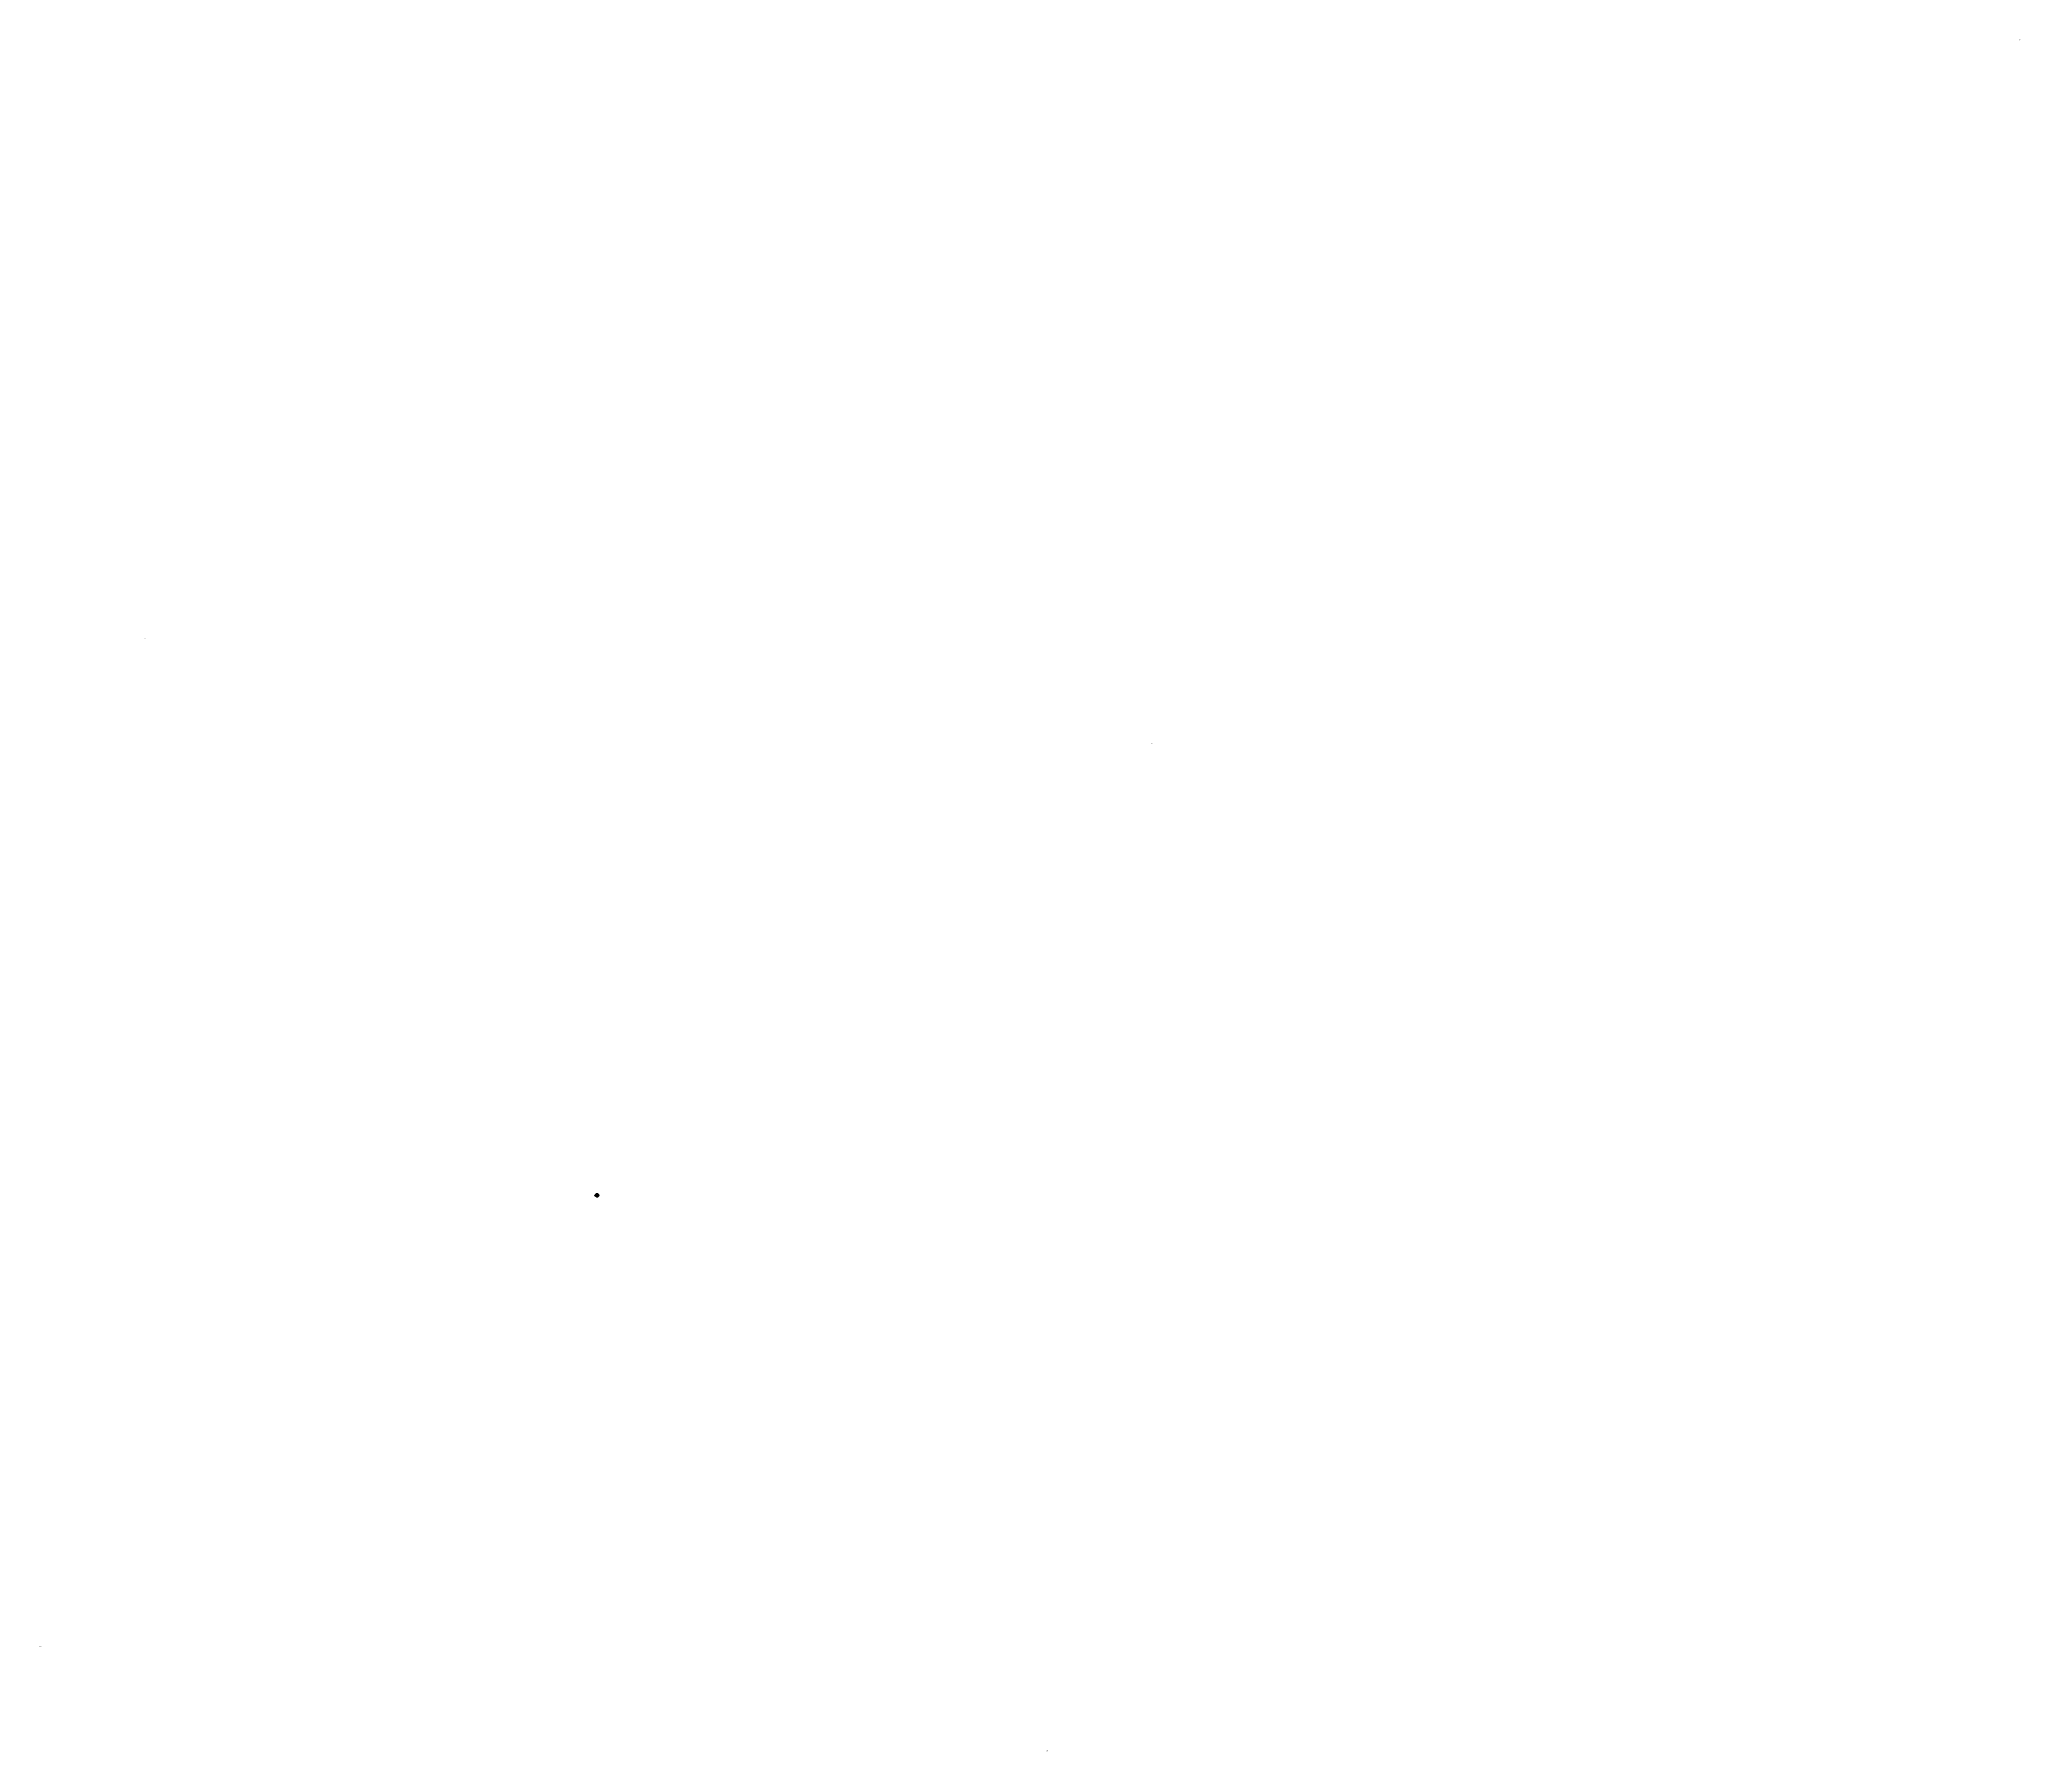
# Model space of a CAD drawing. Header units: millimetres. Extents: x -46602525 to 119548367, y -46665079 to 96925382.
import ezdxf
from ezdxf.lldxf.tags import DXFTag

# ---------------------------------------------------------------- set-up
doc = ezdxf.new("R2010")
doc.units = ezdxf.units.MM
for name, pattern in [('DASHDOTNEW', [80, 40, -20, 0, -20]), ('HIDDEN', [9.525, 6.35, -3.175]), ('HIDDENNEW', [60, 40, -20])]:
    doc.linetypes.add(name, pattern=pattern)
for name, color, linetype, lineweight in [('BLESKOZVOD', 1, 'Continuous', 70), ('EL_SVE', 5, 'Continuous', 18), ('EL_SVE_PRVKY', 6, 'Continuous', 9), ('EL_ZAS', 5, 'HIDDENNEW', 18), ('EL_ZAS_PRVKY', 6, 'Continuous', 9), ('KABELAZ_POPIS', 4, 'Continuous', 9), ('KOMIN', 1, 'Continuous', 35), ('namjestaj', 251, 'Continuous', 5), ('TC', 1, 'Continuous', 13), ('ZEMNIC', 80, 'DASHDOTNEW', 50)]:
    doc.layers.add(name, color=color, linetype=linetype, lineweight=lineweight)
for name, color, linetype in [('DIM_100', 64, 'Continuous'), ('DVE_REZ', 1, 'Continuous'), ('HRS', 1, 'Continuous'), ('KOTY', 2, 'Continuous'), ('MUR-POH', 64, 'Continuous'), ('MUR_POH', 64, 'Continuous'), ('MUR_REZ', 3, 'Continuous'), ('NAB_MOB', 1, 'Continuous'), ('NAB_ZAR', 14, 'Continuous'), ('PLO_LIN', 6, 'Continuous'), ('POP', 7, 'Continuous'), ('POP_100', 8, 'Continuous'), ('RAM_100', 160, 'Continuous'), ('ROZPISKA100', 7, 'Continuous'), ('SAN-POH', 151, 'Continuous'), ('SAN_POH', 151, 'Continuous'), ('TXT_50_MIESTN', 7, 'Continuous')]:
    doc.layers.add(name, color=color, linetype=linetype)
doc.styles.add('ARIAL', font='arial.ttf', dxfattribs={"height": 250})
doc.styles.add('ROMANS', font='arial.ttf', dxfattribs={"width": 0.85})
doc.styles.add('SIMPLEX', font='SIMPLEX.SHX', dxfattribs={"width": 0.7})
doc.styles.get("Standard").update_dxf_attribs({"font": 'arial.ttf'})
doc.styles.add('TR-ELEC', font='TXT', dxfattribs={"width": 0.75, "height": 2})
tags = doc.linetypes.add('DASHED', pattern=[0.75, 0.5, -0.25]).pattern_tags.tags
tags[6:7] = [DXFTag(74, 4), DXFTag(75, 0), DXFTag(340, '0'), DXFTag(46, 1.0), DXFTag(50, 0.0), DXFTag(44, 0.0), DXFTag(45, 0.0)]
tags[4:5] = [DXFTag(74, 4), DXFTag(75, 0), DXFTag(340, '0'), DXFTag(46, 1.0), DXFTag(50, 0.0), DXFTag(44, 0.0), DXFTag(45, 0.0)]

# ---------------------------------------------------------------- blocks, each defined once
blk = doc.blocks.new('zasuvka')
at = {"layer": 'EL_ZAS_PRVKY'}
blk.add_line((59980, -18927), (59980, -19014), dxfattribs=at)
blk.add_arc((59980, -19069), 55.3, 0, 180, dxfattribs=at)
blk = doc.blocks.new('HFHF')
at = {"layer": 'NAB_MOB', "linetype": 'Continuous'}
for p, q in [((434855, -333061), (434855, -333501)), ((435325, -333031), (434885, -333031)), ((434885, -333531), (435325, -333531)), ((435355, -333501), (435355, -333061))]:
    blk.add_line(p, q, dxfattribs=at)
for centre in [(434980, -333156), (434980, -333406), (435230, -333156), (435230, -333406)]:
    blk.add_circle(centre, 75, dxfattribs=at)
for centre, start, end in [((434885, -333061), 90, 180), ((434885, -333501), 180, 270), ((435325, -333061), 0, 90), ((435325, -333501), 270, 0)]:
    blk.add_arc(centre, 30, start, end, dxfattribs=at)
blk = doc.blocks.new('chlad')
at = {"layer": 'SAN_POH', "ltscale": 0.01}
for points in [[(45165597, -2791741), (45166197, -2791741), (45166197, -2791141), (45165597, -2791141), (45165597, -2791741)], [(45165597, -2791141), (45165907, -2791408), (45165887, -2791475), (45166197, -2791741)], [(45166197, -2791742), (45166327, -2791156)]]:
    blk.add_lwpolyline(points, dxfattribs=at)
blk = doc.blocks.new('drez2')
at = {"layer": 'SAN_POH'}
for p, q in [((45169980, -2774488), (45169980, -2774932)), ((45170020, -2774488), (45170020, -2774932)), ((45170060, -2774488), (45170060, -2774932)), ((45170100, -2774488), (45170100, -2774932)), ((45170140, -2774488), (45170140, -2774932)), ((45170180, -2774488), (45170180, -2774932)), ((45170220, -2774488), (45170220, -2774932)), ((45170260, -2774488), (45170260, -2774932)), ((45170300, -2774488), (45170300, -2774932)), ((45170340, -2774488), (45170340, -2774932)), ((45170380, -2774488), (45170380, -2774932)), ((45170431, -2774882), (45170431, -2774538)), ((45170481, -2774488), (45170570, -2774488)), ((45170570, -2774932), (45170481, -2774932)), ((45170620, -2774538), (45170620, -2774882)), ((45170701, -2774650), (45170621, -2774462)), ((45170632, -2774436), (45170632, -2774436)), ((45170656, -2774882), (45170656, -2774543)), ((45170658, -2774447), (45170738, -2774634)), ((45170706, -2774488), (45171050, -2774488)), ((45171050, -2774932), (45170706, -2774932)), ((45170728, -2774661), (45170728, -2774661)), ((45171100, -2774538), (45171100, -2774882))]:
    blk.add_line(p, q, dxfattribs=at)
for centre, radius in [((45170522, -2774541), 24.6), ((45170550, -2774449), 22.6), ((45170728, -2774449), 22.6), ((45170875, -2774541), 24.6)]:
    blk.add_circle(centre, radius, dxfattribs=at)
for centre, radius, start, end in [((45170481, -2774538), 50, 90, 180), ((45170481, -2774882), 50, 180, 270), ((45170570, -2774538), 50, 0, 90), ((45170570, -2774882), 50, 270, 0), ((45170640, -2774454), 20, 113.04876114, 203.04876106), ((45170640, -2774454), 20, 23.04876106, 113.04876114), ((45170706, -2774882), 50, 180, 270), ((45170706, -2774538), 50, 90, 122.49034478), ((45170720, -2774642), 20, 203.04876106, 293.04876114), ((45170720, -2774642), 20, 293.04876114, 23.04876106), ((45171050, -2774538), 50, 0, 90), ((45171050, -2774882), 50, 270, 0)]:
    blk.add_arc(centre, radius, start, end, dxfattribs=at)
blk = doc.blocks.new('FJFJF')
at = {"layer": 'NAB_ZAR'}
for points in [[(387113, -272900), (387113, -272945), (387653, -272945), (387653, -272900), (387113, -272900)], [(387581, -272900), (387545, -272865), (387221, -272865), (387185, -272900)], [(387213, -273022), (387443, -273022), (387443, -273032), (387213, -273032), (387213, -273022)], [(387213, -273052), (387443, -273052), (387443, -273122), (387213, -273122), (387213, -273052)], [(387253, -273142), (387413, -273142), (387413, -273152), (387253, -273152), (387253, -273142)], [(387503, -273052), (387573, -273052), (387573, -273142), (387503, -273142), (387503, -273052)]]:
    blk.add_lwpolyline(points, dxfattribs=at)
blk.add_lwpolyline([(387183, -273182), (387183, -273002), (387583, -273002), (387583, -273182)], close=True, dxfattribs=at)
blk.add_arc((387383, -272905), 86.1, 27.70728174, 152.29271826, dxfattribs=at)
blk = doc.blocks.new('vana_1800')
at = {"layer": 'SAN-POH'}
for p, q in [((873697, 2857932), (872897, 2857932)), ((872897, 2857932), (872897, 2856132)), ((872897, 2856132), (873697, 2856132)), ((872997, 2857682), (872997, 2856382)), ((873017, 2857272), (873037, 2857232)), ((873037, 2856892), (873017, 2856852)), ((873037, 2857232), (873037, 2856892)), ((873577, 2857272), (873557, 2857232)), ((873557, 2857232), (873557, 2856892)), ((873557, 2856892), (873577, 2856852)), ((873597, 2857682), (873597, 2856382)), ((873697, 2856132), (873697, 2857932))]:
    blk.add_line(p, q, dxfattribs=at)
blk.add_circle((873297, 2856712), 40, dxfattribs=at)
for centre, radius, start, end in [((873109, 2857682), 112, 145.4217749, 180), ((873109, 2856382), 112, 180, 214.5782251), ((873198, 2857620), 221, 121.00271913, 145.4217749), ((873198, 2856444), 221, 214.5782251, 238.99728087), ((873258, 2857521), 336, 103.97752376, 121.00271913), ((873258, 2856543), 336, 238.99728087, 256.02247624), ((873297, 2857365), 498, 90, 103.97752376), ((873297, 2856699), 498, 256.02247624, 270), ((873297, 2857365), 498, 76.02247624, 90), ((873297, 2856699), 498, 270, 283.97752376), ((873336, 2857521), 336, 58.99728087, 76.02247624), ((873336, 2856543), 336, 283.97752376, 301.00271913), ((873395, 2857620), 221, 34.5782251, 58.99728087), ((873395, 2856444), 221, 301.00271913, 325.4217749), ((873485, 2857682), 112, 0, 34.5782251), ((873485, 2856382), 112, 325.4217749, 0)]:
    blk.add_arc(centre, radius, start, end, dxfattribs=at)
blk = doc.blocks.new('drez')
at = {"layer": 'SAN_POH', "linetype": 'Continuous'}
for p, q in [((45166197, -2789667), (45167097, -2789667)), ((45166197, -2790267), (45166197, -2789667)), ((45167097, -2790267), (45166197, -2790267)), ((45167047, -2789790), (45166727, -2789790)), ((45167047, -2789840), (45166727, -2789840)), ((45167047, -2789890), (45166727, -2789890)), ((45167047, -2789940), (45166727, -2789940)), ((45167047, -2789990), (45166727, -2789990)), ((45167047, -2790040), (45166727, -2790040)), ((45167047, -2790090), (45166727, -2790090)), ((45167047, -2790140), (45166727, -2790140)), ((45167047, -2790190), (45166727, -2790190)), ((45167097, -2789667), (45167097, -2790267))]:
    blk.add_line(p, q, dxfattribs=at)
blk.add_lwpolyline([(45166297, -2790207), (45166627, -2790207, 0.4142135624), (45166677, -2790157), (45166677, -2789817, 0.4142135624), (45166627, -2789767), (45166297, -2789767, 0.4142135624), (45166247, -2789817), (45166247, -2790157, 0.4142135624)], format="xyb", close=True, dxfattribs=at)
blk.add_circle((45166462, -2789828), 24, dxfattribs=at)
blk = doc.blocks.new('Z_RAM_A_3_hp 1220')
at = {"layer": 'POP', "linetype": 'Continuous'}
blk.add_lwpolyline([(-288, -408), (-6, -408), (-6, -13), (-288, -13)], close=True, dxfattribs=at)
at = {"layer": 'RAM_100', "color": 240, "linetype": 'Continuous'}
blk.add_lwpolyline([(-297, -420), (0, -420), (0, 0), (-297, 0)], close=True, dxfattribs=at)
at = {"layer": 'RAM_100', "linetype": 'Continuous'}
blk.add_lwpolyline([(-288, -13), (-288, -408), (-6, -408), (-6, -13)], close=True, dxfattribs=at)
blk = doc.blocks.new('umyv')
at = {"layer": 'SAN_POH', "ltscale": 0.01}
for points in [[(95983, 17759), (95983, 17302), (96583, 17302), (96583, 17759), (95983, 17759)], [(96583, 17759), (96317, 17510), (96227, 17529), (95983, 17302)]]:
    blk.add_lwpolyline(points, dxfattribs=at)
blk = doc.blocks.new('ziarivkove_svetlo')
at = {"layer": 'EL_SVE', "color": 5, "ltscale": 5}
for p, q in [((59026, -20321), (59026, -20385)), ((59210, -20321), (59210, -20385))]:
    blk.add_line(p, q, dxfattribs=at)
blk.add_lwpolyline([(59026, -20363), (59026, -20343), (59210, -20343), (59210, -20363)], close=True, dxfattribs=at)
at = {"layer": 'EL_SVE', "color": 1, "ltscale": 5}
blk.add_circle((59118, -20353), 122, dxfattribs=at)
blk = doc.blocks.new('Zasuvka_Ramcek')
at = {"layer": 'EL_ZAS_PRVKY', "ltscale": 5, "rotation": 360}
blk.add_blockref('zasuvka', (-1311, 1363), dxfattribs=at)
at = {"layer": 'EL_ZAS_PRVKY', "ltscale": 5, "insert": (58669, -17745), "char_height": 80, "width": 55.34, "attachment_point": 1, "style": 'TR-ELEC'}
blk.add_mtext('{\\pxqr;H}', dxfattribs=at)
at = {"layer": 'EL_ZAS_PRVKY', "ltscale": 5, "style": 'TR-ELEC', "width": 0.75}
blk.add_attdef('Z', (58614, -17825), '', height=80, dxfattribs=at)
blk = doc.blocks.new('Ziarovkove svietidlo')
at = {"layer": 'EL_SVE_PRVKY'}
for p, q in [((58963, -17656), (58772, -17656)), ((58915, -17703), (59011, -17608)), ((58915, -17608), (59011, -17703))]:
    blk.add_line(p, q, dxfattribs=at)
blk = doc.blocks.new('Ziarovkove svietidlo na stenu')
at = {"layer": 'EL_SVE_PRVKY', "ltscale": 5}
blk.add_line((58884, -17771), (58884, -17910), dxfattribs=at)
at = {"layer": 'EL_ZAS', "ltscale": 5}
blk.add_blockref('Ziarovkove svietidlo', (0, -185), dxfattribs=at)
blk = doc.blocks.new('Ziarivkova trubica')
at = {"layer": 'EL_ZAS', "ltscale": 5}
h = blk.add_hatch(color=256, dxfattribs=at)
h.set_gradient(color1=(255, 0, 0), color2=(255, 0, 0))
h.paths.add_polyline_path([(59737, -18046), (59737, -18026), (59920, -18026), (59920, -18046)])
at = {"layer": 'EL_SVE', "color": 1, "ltscale": 5}
for p, q in [((59737, -18004), (59737, -18068)), ((59920, -18004), (59920, -18068))]:
    blk.add_line(p, q, dxfattribs=at)
at = {"layer": 'EL_SVE', "ltscale": 5}
for p, q in [((59864, -17990), (59793, -17990)), ((59828, -18026), (59828, -17954))]:
    blk.add_line(p, q, dxfattribs=at)
at = {"layer": 'EL_SVE', "color": 1, "ltscale": 5}
blk.add_lwpolyline([(59737, -18046), (59737, -18026), (59920, -18026), (59920, -18046)], close=True, dxfattribs=at)
blk = doc.blocks.new('SerPrepinac')
at = {"layer": 'EL_SVE_PRVKY'}
for p, q in [((58921, -17425), (58893, -17439)), ((58963, -17504), (58921, -17425)), ((58989, -17504), (59031, -17425)), ((59031, -17425), (59059, -17439))]:
    blk.add_line(p, q, dxfattribs=at)
blk.add_circle((58976, -17529), 27.6, dxfattribs=at)
blk = doc.blocks.new('Seriovy striedavy prepinac')
at = {"layer": 'EL_SVE_PRVKY'}
for p, q in [((56958, -20591), (56931, -20577)), ((57001, -20512), (56958, -20591))]:
    blk.add_line(p, q, dxfattribs=at)
at = {"layer": 'EL_ZAS', "ltscale": 5}
blk.add_blockref('SerPrepinac', (-1962, -2959), dxfattribs=at)
blk = doc.blocks.new('1Pvypinac')
at = {"layer": 'EL_SVE_PRVKY'}
for p, q in [((59172, -17505), (59214, -17426)), ((59214, -17426), (59242, -17440))]:
    blk.add_line(p, q, dxfattribs=at)
blk.add_circle((59160, -17529), 27.4, dxfattribs=at)
blk = doc.blocks.new('Striedavy prepinac')
at = {"layer": 'EL_SVE_PRVKY'}
for p, q in [((57466, -21178), (57439, -21164)), ((57509, -21099), (57466, -21178))]:
    blk.add_line(p, q, dxfattribs=at)
at = {"layer": 'EL_ZAS', "ltscale": 5}
blk.add_blockref('1Pvypinac', (-1638, -3546), dxfattribs=at)
blk = doc.blocks.new('Krížový prepínač')
at = {"layer": 'EL_SVE_PRVKY'}
for p, q in [((57912, -21322), (57884, -21309)), ((57954, -21243), (57912, -21322)), ((57980, -21243), (58022, -21322)), ((58022, -21322), (58050, -21309))]:
    blk.add_line(p, q, dxfattribs=at)
at = {"layer": 'EL_ZAS', "ltscale": 5}
blk.add_blockref('SerPrepinac', (-1009, -3690), dxfattribs=at)
blk = doc.blocks.new('zasuvka s vieckom')
at = {"layer": 'EL_ZAS_PRVKY'}
for p, q in [((44826, -23724), (44881, -23724)), ((44937, -23557), (44937, -23668)), ((44992, -23724), (45048, -23724))]:
    blk.add_line(p, q, dxfattribs=at)
blk.add_arc((44937, -23724), 55.4, 0, 180, dxfattribs=at)
blk = doc.blocks.new('Vypinac3P')
at = {"layer": 'EL_ZAS_PRVKY', "ltscale": 5}
for p, q in [((59273, -17505), (59313, -17544)), ((59273, -17544), (59313, -17505))]:
    blk.add_line(p, q, dxfattribs=at)
at = {"layer": 'EL_ZAS_PRVKY'}
for p, q in [((59306, -17500), (59348, -17421)), ((59334, -17449), (59362, -17463)), ((59341, -17435), (59369, -17449)), ((59348, -17421), (59376, -17435))]:
    blk.add_line(p, q, dxfattribs=at)
blk.add_circle((59293, -17525), 27.6, dxfattribs=at)
blk = doc.blocks.new('Digestor')
at = {"layer": 'EL_ZAS_PRVKY'}
for centre in [(59009, -17563), (59064, -17563)]:
    blk.add_circle(centre, 27.6, dxfattribs=at)
blk = doc.blocks.new('Okap_zvod')
at = {"layer": 'BLESKOZVOD', "linetype": 'Continuous', "ltscale": 5}
for p, q in [((149080, -20016), (149390, -20348)), ((149390, -20348), (149700, -20016))]:
    blk.add_line(p, q, dxfattribs=at)
for radius in [240, 96.1]:
    blk.add_circle((149390, -20016), radius, dxfattribs=at)

msp = doc.modelspace()

# ---------------------------------------------------------------- linework, layer by layer
at = {"const_width": 10.7}
for points in [[(-12619, -19197, 1), (-12608, -19197, 1)], [(-12557, -17521, 1), (-12547, -17521, 1)], [(-12557, -19197, 1), (-12547, -19197, 1)], [(-12490, -19197, 1), (-12479, -19197, 1)], [(-11277, -16357, 1), (-11267, -16357, 1)], [(-11187, -17585, 1), (-11176, -17585, 1)], [(-11187, -17954, 1), (-11176, -17954, 1)], [(-11066, -19796, 1), (-11055, -19796, 1)], [(-10258, -19110, 1), (-10248, -19110, 1)], [(41328, -22033, 1), (41338, -22033, 1)], [(43239, -22033, 1), (43249, -22033, 1)], [(43747, -20202, 1), (43758, -20202, 1)], [(43747, -20860, 1), (43758, -20860, 1)], [(44601, -17044, 1), (44612, -17044, 1)], [(46137, -17044, 1), (46147, -17044, 1)], [(46902, -20089, 1), (46913, -20089, 1)], [(48994, -20089, 1), (49004, -20089, 1)], [(49629, -22033, 1), (49639, -22033, 1)], [(49965, -22033, 1), (49976, -22033, 1)], [(52093, -20089, 1), (52103, -20089, 1)], [(53477, -20315, 1), (53488, -20315, 1)], [(53780, -22033, 1), (53791, -22033, 1)], [(55204, -17074, 1), (55214, -17074, 1)], [(55204, -17438, 1), (55214, -17438, 1)], [(55767, -19645, 1), (55777, -19645, 1)], [(57729, -18106, 1), (57740, -18106, 1)], [(57729, -18387, 1), (57740, -18387, 1)], [(60050, -17225, 1), (60061, -17225, 1)], [(60345, -18620, 1), (60356, -18620, 1)], [(111306, -21603, 1), (111317, -21603, 1)], [(111403, -19128, 1), (111413, -19128, 1)], [(114058, -21603, 1), (114069, -21603, 1)], [(114096, -19128, 1), (114107, -19128, 1)], [(115420, -19676, 1), (115431, -19676, 1)]]:
    msp.add_lwpolyline(points, format="xyb", close=True, dxfattribs=at)
at = {"layer": 'BLESKOZVOD', "linetype": 'Continuous', "ltscale": 5}
for p, q in [((149145, -14163), (148141, -14163)), ((149145, -19123), (148141, -19123)), ((167352, -21758), (166348, -21758)), ((173058, -14163), (174062, -14163)), ((173058, -21758), (174062, -21758))]:
    msp.add_line(p, q, dxfattribs=at)
at = {"layer": 'BLESKOZVOD', "color": 252, "linetype": 'Continuous', "ltscale": 5}
for p, q in [((167359, -24207), (167471, -24207)), ((167359, -29008), (167471, -29008)), ((167415, -24151), (167415, -24264)), ((167415, -28952), (167415, -29064))]:
    msp.add_line(p, q, dxfattribs=at)
at = {"layer": 'BLESKOZVOD', "linetype": 'DASHDOTNEW', "ltscale": 5}
for points in [[(147568, -14163), (147226, -14163), (147226, -15024), (149253, -15024)], [(147568, -19123), (147226, -19123), (147226, -18359), (149253, -18359)], [(147447, -24981), (147447, -24981), (147447, -24981), (149253, -24981)], [(147447, -28316), (147447, -28316), (147447, -28316), (149253, -28316)], [(165776, -21758), (165433, -21758), (165433, -20993), (167415, -20993)], [(165671, -31479), (165671, -31479), (165671, -31479), (167415, -31479)], [(174634, -14163), (174977, -14163), (174977, -14927), (172935, -14927)], [(174620, -21758), (174977, -21758), (174977, -20897), (172935, -20897)], [(174773, -25300), (174773, -25300), (174773, -25300), (172935, -25300)], [(174773, -30855), (174773, -30855), (174773, -30855), (172935, -30855)]]:
    msp.add_lwpolyline(points, dxfattribs=at)
at = {"layer": 'BLESKOZVOD', "linetype": 'Continuous', "ltscale": 5}
for points in [[(149145, -16650), (167785, -16650)], [(149145, -16650), (149145, -19123), (149145, -19123)], [(167785, -16650), (168025, -16477), (168475, -16477), (168704, -16650), (170166, -16650)], [(170166, -16650), (170190, -16650), (170190, -21758)], [(170190, -16650), (173058, -16650)]]:
    msp.add_lwpolyline(points, dxfattribs=at)
msp.add_circle((149145, -16650), 34.6, dxfattribs=at)
for centre, radius, start, end in [((149017, -14289), 496, 86.45146023, 165.29977254), ((149017, -18997), 496, 194.70022746, 273.54853977), ((167273, -21986), 242, 152.80086143, 70.85844463), ((172491, -14319), 588, 15.39698253, 98.19644559), ((173048, -20601), 473, 355.45327631, 88.77747435)]:
    msp.add_arc(centre, radius, start, end, dxfattribs=at)
at = {"layer": 'DVE_REZ', "color": 8, "linetype": 'ByBlock'}
for p, q in [((-12483, -16503), (-12483, -16603)), ((7567, -16303), (7667, -16303)), ((40892, -16503), (40892, -16603)), ((60942, -16303), (61042, -16303))]:
    msp.add_line(p, q, dxfattribs=at)
for points in [[(-12583, -16503), (-12483, -16503)], [(-12583, -16603), (-12483, -16603)], [(-12483, -16503), (-11683, -16503)], [(-12483, -16603), (-12483, -16503)], [(-12483, -16503), (-12483, -16603)], [(-11683, -16503), (-12483, -16503)], [(-11683, -16603), (-12483, -16603)], [(-12483, -16603), (-11683, -16603)], [(-11925, -21434), (-10925, -21434)], [(-11925, -21534), (-10925, -21534)], [(-11850, -21434), (-11850, -21534)], [(-11850, -21534), (-11850, -22384)], [(-11683, -16603), (-11683, -16503)], [(-11683, -16503), (-11683, -16603)], [(-11683, -16503), (-11583, -16503)], [(-11683, -16603), (-11626, -16603)], [(-11683, -16603), (-11583, -16603)], [(-11475, -17632), (-11475, -18232)], [(-11325, -18232), (-11325, -17632)], [(-11000, -21434), (-11000, -21534)], [(7567, -15403), (7667, -15403)], [(7567, -15503), (7567, -15403)], [(7567, -15403), (7667, -15403)], [(7567, -15503), (7567, -15403)], [(7567, -15503), (7667, -15503)], [(7567, -16303), (7567, -15503)], [(7667, -15503), (7567, -15503)], [(7567, -15503), (7667, -15503)], [(7567, -15503), (7567, -16303)], [(7567, -15503), (7667, -15503)], [(7567, -16303), (7567, -15503)], [(7667, -15503), (7567, -15503)], [(7567, -15503), (7667, -15503)], [(7567, -15503), (7567, -16303)], [(7567, -16303), (7667, -16303)], [(7667, -16303), (7567, -16303)], [(7567, -16303), (7667, -16303)], [(7667, -15503), (7667, -15403)], [(7667, -15503), (7667, -15403)], [(7667, -15503), (7667, -15446)], [(7667, -15503), (7667, -15446)], [(7667, -15503), (7667, -16303)], [(7667, -16303), (7667, -15503)], [(7667, -15503), (7667, -16303)], [(7667, -16303), (7667, -15503)], [(40792, -16503), (40892, -16503)], [(40792, -16603), (40892, -16603)], [(40892, -16503), (41692, -16503)], [(40892, -16603), (40892, -16503)], [(40892, -16503), (40892, -16603)], [(41692, -16503), (40892, -16503)], [(41692, -16603), (40892, -16603)], [(40892, -16603), (41692, -16603)], [(41450, -21434), (42450, -21434)], [(41450, -21534), (42450, -21534)], [(41525, -21434), (41525, -21534)], [(41525, -21534), (41525, -22384)], [(41692, -16603), (41692, -16503)], [(41692, -16503), (41692, -16603)], [(41692, -16503), (41792, -16503)], [(41692, -16603), (41749, -16603)], [(41692, -16603), (41792, -16603)], [(41900, -17632), (41900, -18232)], [(42050, -18232), (42050, -17632)], [(42375, -21434), (42375, -21534)], [(60942, -15403), (61042, -15403)], [(60942, -15503), (60942, -15403)], [(60942, -15403), (61042, -15403)], [(60942, -15503), (60942, -15403)], [(60942, -15503), (61042, -15503)], [(60942, -16303), (60942, -15503)], [(61042, -15503), (60942, -15503)], [(60942, -15503), (61042, -15503)], [(60942, -15503), (60942, -16303)], [(60942, -15503), (61042, -15503)], [(60942, -16303), (60942, -15503)], [(61042, -15503), (60942, -15503)], [(60942, -15503), (61042, -15503)], [(60942, -15503), (60942, -16303)], [(60942, -16303), (61042, -16303)], [(61042, -16303), (60942, -16303)], [(60942, -16303), (61042, -16303)], [(61042, -15503), (61042, -15403)], [(61042, -15503), (61042, -15403)], [(61042, -15503), (61042, -15446)], [(61042, -15503), (61042, -15446)], [(61042, -15503), (61042, -16303)], [(61042, -16303), (61042, -15503)], [(61042, -15503), (61042, -16303)], [(61042, -16303), (61042, -15503)]]:
    msp.add_lwpolyline(points, dxfattribs=at)
for points in [[(-11683, -16603), (-11683, -17403, -0.4142135624), (-12483, -16603)], [(-11475, -17631), (-12075, -17631, 0.4142135624), (-11475, -18231)], [(-5682, -21084), (-6482, -21084, -0.4142135624), (-5682, -20284)], [(-5344, -20034), (-5344, -19234, -0.4142135624), (-4544, -20034)], [(-504, -20034), (-504, -19434, 0.4142135624), (-1104, -20034)], [(1918, -17502), (1318, -17502, 0.4142135624), (1918, -18102)], [(7567, -16303), (6767, -16303, -0.4142135624), (7567, -15503)], [(7567, -16303), (6767, -16303, -0.4142135624), (7567, -15503)], [(41692, -16603), (41692, -17403, -0.4142135624), (40892, -16603)], [(41900, -17631), (41300, -17631, 0.4142135624), (41900, -18231)], [(47693, -21084), (46893, -21084, -0.4142135624), (47693, -20284)], [(48030, -20034), (48030, -19234, -0.4142135624), (48830, -20034)], [(52871, -20034), (52871, -19434, 0.4142135624), (52271, -20034)], [(55293, -17502), (54693, -17502, 0.4142135624), (55293, -18102)], [(60942, -16303), (60142, -16303, -0.4142135624), (60942, -15503)], [(60942, -16303), (60142, -16303, -0.4142135624), (60942, -15503)], [(115559, -16303), (114759, -16303, -0.4142135624), (115559, -15503)]]:
    msp.add_lwpolyline(points, format="xyb", dxfattribs=at)
at = {"layer": 'DVE_REZ', "color": 8, "linetype": 'ByBlock', "flags": 128}
for points in [[(-11325, -17532), (-11475, -17532)], [(-11325, -18332), (-11475, -18332)], [(42050, -17532), (41900, -17532)], [(42050, -18332), (41900, -18332)]]:
    msp.add_lwpolyline(points, dxfattribs=at)
at = {"layer": 'DVE_REZ', "color": 8, "linetype": 'ByBlock'}
for centre in [(-11850, -21534), (41525, -21534)]:
    msp.add_arc(centre, 850, 270, 0, dxfattribs=at)
at = {"layer": 'EL_SVE', "ltscale": 5}
for p, q in [((-12613, -19624), (-12613, -20398)), ((-11009, -16357), (-11272, -16357)), ((41333, -22237), (41333, -22033)), ((44607, -17260), (44607, -17044)), ((44607, -17044), (44808, -17240)), ((46142, -17232), (46142, -17044)), ((52629, -20719), (49396, -20719)), ((49970, -22237), (49970, -22033)), ((52098, -19965), (52098, -20089)), ((53785, -22525), (53785, -22033)), ((54222, -22033), (54222, -22237)), ((54552, -18004), (54552, -19523)), ((55093, -17074), (55209, -17074)), ((55459, -17438), (55209, -17438)), ((55772, -19808), (55772, -19645)), ((58456, -18387), (57734, -18387)), ((58154, -20678), (58154, -22409)), ((58700, -18387), (59320, -18387)), ((60056, -17262), (60056, -17225)), ((60285, -18620), (60350, -18620))]:
    msp.add_line(p, q, dxfattribs=at)
at = {"layer": 'EL_SVE', "color": 5, "ltscale": 5}
for p, q in [((-11265, -33642), (-11265, -33738)), ((-10990, -33642), (-10990, -33738)), ((42110, -33642), (42110, -33738)), ((42385, -33642), (42385, -33738)), ((96453, -33642), (96453, -33738)), ((96453, -33705), (96453, -33675)), ((96453, -33675), (96728, -33675)), ((96728, -33705), (96453, -33705)), ((96728, -33642), (96728, -33738)), ((96728, -33675), (96728, -33705))]:
    msp.add_line(p, q, dxfattribs=at)
at = {"layer": 'EL_SVE', "ltscale": 5}
for points in [[(-15646, -19797), (-15646, -17883), (-12622, -17883), (-12622, -17583), (-12552, -17521)], [(-12613, -19197), (-14615, -19197), (-14615, -19090)], [(-12552, -17521), (-12832, -17521), (-12832, -16357), (-11515, -16357), (-11272, -16357), (-11272, -16277)], [(-11282, -18825), (-11282, -19197), (-12613, -19197), (-12613, -19569)], [(-12552, -17423), (-12552, -19197)], [(-12202, -17883), (-12493, -17883), (-12493, -17583), (-12552, -17521)], [(-12485, -19197), (-12485, -19796), (-10628, -19796), (-10628, -19839)], [(-11272, -16357), (-11272, -17585), (-11181, -17585)], [(-11027, -17954), (-11181, -17954), (-11181, -17486)], [(-11181, -17954), (-11181, -18382), (-10334, -18382), (-10334, -18273)], [(-11060, -20036), (-11060, -19796)], [(43753, -20860), (43500, -20860), (43244, -20860), (43244, -22033), (41063, -22033)], [(43244, -22033), (49634, -22033), (49970, -22033), (54222, -22033)], [(43753, -20202), (43753, -17044), (46341, -17044), (46341, -17260)], [(43753, -21119), (43753, -20202), (46771, -20202), (46907, -20089)], [(46907, -20089), (45443, -20089), (45443, -19354)], [(48999, -20089), (46907, -20089), (46907, -20238)], [(48999, -19921), (48999, -18629), (49512, -18629)], [(52098, -20089), (48999, -20089), (48999, -19976)], [(49029, -20257), (53482, -20257), (53482, -20315)], [(52098, -20089), (52036, -20013), (51766, -20013), (51766, -19595)], [(52098, -20089), (52509, -20089), (52509, -18751)], [(53665, -20315), (52751, -20315), (52751, -20598)], [(53720, -20315), (54002, -20315), (54002, -17074), (55038, -17074)], [(55209, -17074), (55176, -17030), (55176, -16758), (54119, -16758), (54119, -16678)], [(54552, -17760), (54552, -17271), (55176, -17271), (55176, -17118), (55209, -17074)], [(57734, -18106), (57734, -19645), (55209, -19645), (55209, -16702), (55004, -16702)], [(55487, -17466), (55487, -18329), (56518, -18329), (56518, -18002)], [(55514, -17438), (55957, -17438), (55957, -17571)], [(55772, -19863), (55772, -20557), (58032, -20557)], [(57734, -18106), (57768, -18141), (57768, -19698), (56019, -19698), (56020, -19808)], [(57846, -18106), (57198, -18106), (57198, -17802)], [(60350, -21271), (60350, -17225), (57734, -17225), (57734, -18106)], [(60056, -17225), (60025, -17256), (59523, -17256), (59523, -17525)], [(115059, -23480), (110437, -23480), (110437, -19128), (115426, -19128), (115426, -21039), (116011, -21039)], [(110437, -21603), (114063, -21603), (114063, -21745)], [(111311, -21816), (111311, -21603)], [(111781, -22465), (111781, -21695), (111383, -21695), (111311, -21603)], [(111781, -17995), (111781, -19023), (111490, -19023), (111408, -19128)], [(111408, -18934), (111408, -19128)], [(111903, -20335), (113747, -20335)], [(113850, -22485), (113850, -21710), (113974, -21710), (114063, -21603)], [(113869, -17995), (113869, -19055), (114051, -19055), (114101, -19128)], [(113991, -20335), (115248, -20335), (115248, -19742), (115426, -19676)], [(114101, -18934), (114101, -19128)], [(115426, -19676), (115006, -19676)], [(115916, -19676), (115426, -19676)]]:
    msp.add_lwpolyline(points, dxfattribs=at)
at = {"layer": 'EL_SVE', "color": 5, "ltscale": 5}
for points in [[(-11265, -33705), (-11265, -33675), (-10990, -33675), (-10990, -33705)], [(42110, -33705), (42110, -33675), (42385, -33675), (42385, -33705)]]:
    msp.add_lwpolyline(points, close=True, dxfattribs=at)
at = {"layer": 'EL_SVE', "color": 1, "ltscale": 5}
for centre in [(-11127, -33690), (42247, -33690), (96591, -33690)]:
    msp.add_circle(centre, 183, dxfattribs=at)
at = {"layer": 'EL_SVE_PRVKY'}
for p, q in [((-10984, -34242), (-11271, -34242)), ((-11056, -34314), (-10912, -34170)), ((-11056, -34170), (-10912, -34314)), ((42391, -34242), (42104, -34242)), ((42319, -34314), (42463, -34170)), ((42319, -34170), (42463, -34314)), ((96734, -34242), (96447, -34242)), ((96734, -34790), (96447, -34790)), ((96508, -36558), (96466, -36537)), ((96508, -37106), (96466, -37085)), ((96508, -37347), (96466, -37367)), ((96508, -38209), (96466, -38188)), ((96571, -36439), (96508, -36558)), ((96571, -36987), (96508, -37106)), ((96571, -37465), (96508, -37347)), ((96571, -38090), (96508, -38209)), ((96610, -35815), (96673, -35696)), ((96610, -37465), (96673, -37347)), ((96610, -38090), (96673, -38209)), ((96662, -34314), (96806, -34170)), ((96662, -34170), (96806, -34314)), ((96662, -34862), (96806, -34719)), ((96662, -34719), (96806, -34862)), ((96673, -35696), (96714, -35717)), ((96673, -37347), (96715, -37367)), ((96673, -38209), (96715, -38188))]:
    msp.add_line(p, q, dxfattribs=at)
at = {"layer": 'EL_SVE_PRVKY', "ltscale": 5}
for p, q in [((-11098, -34686), (-11098, -34894)), ((42271, -34686), (42271, -34894)), ((96618, -34686), (96618, -34894))]:
    msp.add_line(p, q, dxfattribs=at)
at = {"layer": 'EL_SVE_PRVKY'}
for centre, radius in [((96591, -35851), 41.2), ((96591, -37502), 41.4)]:
    msp.add_circle(centre, radius, dxfattribs=at)
at = {"layer": 'EL_ZAS', "ltscale": 5}
for p, q in [((-11181, -19298), (-11524, -19298)), ((-11524, -19298), (-11524, -19899)), ((-11181, -18829), (-11181, -19298)), ((44276, -16994), (44276, -17044))]:
    msp.add_line(p, q, dxfattribs=at)
at = {"layer": 'EL_ZAS', "linetype": 'Continuous', "lineweight": 40, "ltscale": 5}
for p, q in [((60722, -21272), (60107, -21272)), ((60594, -21435), (60355, -21594)), ((60594, -21435), (60481, -21440)), ((60549, -21534), (60594, -21435)), ((115439, -21537), (115199, -21697)), ((115199, -21697), (115199, -22824)), ((115439, -21537), (115325, -21542)), ((115393, -21636), (115439, -21537))]:
    msp.add_line(p, q, dxfattribs=at)
at = {"layer": 'EL_ZAS', "color": 1, "linetype": 'Continuous', "lineweight": 50, "ltscale": 5}
for p, q in [((60560, -21469), (60629, -21400)), ((60560, -21400), (60629, -21469)), ((115165, -21731), (115234, -21662)), ((115165, -21662), (115234, -21731))]:
    msp.add_line(p, q, dxfattribs=at)
at = {"layer": 'EL_ZAS', "ltscale": 5}
for points in [[(-10978, -18825), (-10978, -19110), (-10253, -19110), (-10253, -21163), (-13458, -21163), (-13501, -21071), (-13547, -21163), (-16176, -21163), (-16176, -19613), (-16068, -19546), (-16176, -19483), (-16176, -16925), (-13746, -16925), (-13750, -17022)], [(-11231, -18825), (-11231, -19247), (-11968, -19247), (-11968, -19899)], [(-11129, -18825), (-11129, -19348), (-11317, -19348), (-11317, -19899)], [(-11029, -18825), (-11029, -19160), (-10811, -19160)], [(-10304, -19474), (-10304, -20971), (-10906, -20971)], [(-10811, -19160), (-10811, -19430), (-10768, -19474), (-10726, -19430), (-10726, -19160), (-10304, -19160), (-10304, -19474)], [(-10253, -19110), (-10253, -19110), (-10253, -19059), (-10253, -17554), (-10397, -17554)], [(43500, -21119), (43500, -20905), (43291, -20905), (43291, -21678), (44185, -21678), (44225, -21744), (44259, -21678), (54981, -21678), (54981, -23667)], [(43550, -21119), (43554, -16842), (53406, -16842), (53406, -18077), (53361, -18077)], [(43601, -21119), (43601, -16893), (51766, -16893), (51766, -19035)], [(43652, -21119), (43652, -16943), (48109, -16943), (48155, -17000), (48155, -17000), (48202, -16943), (51397, -16943), (51397, -17833), (51339, -17910), (51397, -17972), (51397, -19423), (51339, -19487), (51397, -19541), (51397, -19983), (49451, -19983), (49451, -19903)], [(43702, -20011), (43702, -16994), (44276, -16994), (45002, -16994), (45002, -17217), (45046, -17261), (45083, -17217), (45083, -16994), (45902, -16994), (45902, -17217), (45944, -17261), (45989, -17217), (45989, -16994), (46755, -16994), (46755, -19323)], [(43702, -20094), (43817, -20094), (43847, -20057), (43817, -20031), (43702, -20031), (43702, -20011)], [(43702, -21119), (43702, -20094)], [(60704, -21272), (60704, -16880), (56518, -16880), (56518, -17642)], [(60653, -21272), (60653, -16930), (56867, -16930), (56867, -19029), (57727, -19029)], [(60603, -21272), (60603, -16981), (56956, -16981), (56956, -18740), (57727, -18740)], [(60552, -21272), (60549, -17031), (57855, -17031), (57855, -17320)], [(60300, -21272), (60300, -19763), (59855, -19763), (59909, -19826), (59909, -21118), (59855, -21163), (59912, -21206), (59912, -23099), (58327, -23099)], [(60451, -21275), (60451, -17133), (59714, -17133), (59714, -17448)], [(60401, -21272), (60401, -19038), (60090, -19038)], [(115059, -23531), (110386, -23531), (110386, -18146), (110608, -18146)], [(115059, -23424), (110487, -23424), (110487, -21230), (110630, -21142), (110487, -21065), (110487, -19929), (110630, -19929)], [(115059, -23367), (112704, -23367), (112704, -23174), (112783, -23110), (112704, -23052), (112704, -22280), (112783, -22195), (112704, -22120), (112704, -21780), (113493, -21780)]]:
    msp.add_lwpolyline(points, dxfattribs=at)
at = {"layer": 'EL_ZAS', "linetype": 'Continuous', "lineweight": 40, "ltscale": 5}
for points in [[(-11475, -17373), (-11367, -17373), (-11367, -18825), (-10891, -18825)], [(60643, -21435), (60669, -21435), (60722, -21488), (60722, -23718), (55689, -23718), (55689, -21119), (43392, -21119)], [(60594, -21435), (60669, -21435), (60722, -21379), (60722, -21272)]]:
    msp.add_lwpolyline(points, dxfattribs=at)
at = {"layer": 'EL_ZAS', "color": 1, "lineweight": 25, "ltscale": 5}
msp.add_lwpolyline([(60502, -21271), (60502, -17082), (59293, -17082), (59293, -17497)], dxfattribs=at)
at = {"layer": 'EL_ZAS', "color": 1, "ltscale": 5}
msp.add_lwpolyline([(115059, -23582), (110336, -23582), (110336, -17292), (110608, -17292)], dxfattribs=at)
at = {"layer": 'EL_ZAS', "color": 1, "linetype": 'Continuous', "lineweight": 50, "ltscale": 5}
for centre in [(60594, -21435), (115199, -21697)]:
    msp.add_circle(centre, 48.8, dxfattribs=at)
at = {"layer": 'EL_ZAS_PRVKY'}
for p, q in [((96424, -39684), (96507, -39684)), ((96591, -38385), (96591, -38551)), ((96591, -39435), (96591, -39601)), ((96674, -39684), (96757, -39684))]:
    msp.add_line(p, q, dxfattribs=at)
for centre, radius in [((96591, -39684), 83.2), ((96591, -38634), 83)]:
    msp.add_arc(centre, radius, 0, 180, dxfattribs=at)
at = {"layer": 'HRS', "const_width": 3}
msp.add_lwpolyline([(-11721, -16803), (-11721, -17486), (-11475, -17486), (-11475, -16803)], close=True, dxfattribs=at)
at = {"layer": 'HRS', "ltscale": 5}
msp.add_lwpolyline([(115059, -22824), (115545, -22824), (115545, -23634), (115059, -23634)], close=True, dxfattribs=at)
at = {"layer": 'KABELAZ_POPIS', "ltscale": 5}
for p, q in [((-11299, -18891), (-11264, -18856)), ((-11249, -18891), (-11213, -18856)), ((-11198, -18891), (-11163, -18856)), ((-11148, -18891), (-11112, -18856)), ((-11046, -18891), (-11011, -18856)), ((-10996, -18891), (-10961, -18856)), ((-10152, -28719), (-7027, -28719)), ((-10152, -29165), (-7027, -29165)), ((-10152, -29610), (-7027, -29610)), ((-10152, -30056), (-7027, -30056)), ((-10152, -30501), (-7027, -30501)), ((-10145, -28273), (-7020, -28273)), ((43482, -21085), (43518, -21050)), ((43533, -21085), (43568, -21050)), ((43583, -21085), (43619, -21050)), ((43634, -21085), (43669, -21050)), ((43684, -21085), (43720, -21050)), ((43735, -21085), (43770, -21050)), ((43802, -28685), (46927, -28685)), ((43802, -29131), (46927, -29131)), ((43802, -29576), (46927, -29576)), ((43802, -30022), (46927, -30022)), ((43802, -30467), (46927, -30467)), ((43809, -28239), (46934, -28239)), ((60282, -21235), (60317, -21200)), ((60333, -21235), (60368, -21200)), ((60383, -21235), (60418, -21200)), ((60434, -21235), (60469, -21200)), ((60484, -21235), (60519, -21200)), ((60535, -21235), (60570, -21200)), ((60585, -21235), (60620, -21200)), ((60636, -21235), (60671, -21200)), ((60686, -21235), (60722, -21200)), ((60753, -28835), (63878, -28835)), ((60753, -29281), (63878, -29281)), ((60753, -29726), (63878, -29726)), ((60753, -30172), (63878, -30172)), ((60753, -30618), (63878, -30618)), ((60753, -31063), (63878, -31063)), ((60753, -31509), (63878, -31509)), ((60753, -31954), (63878, -31954)), ((60760, -28390), (63885, -28390)), ((114692, -23385), (114728, -23350)), ((114692, -23442), (114728, -23406)), ((114692, -23498), (114728, -23463)), ((114692, -23549), (114727, -23513)), ((114692, -23599), (114727, -23564)), ((114703, -29221), (117828, -29221)), ((114703, -29667), (117828, -29667)), ((114703, -30112), (117828, -30112)), ((114703, -30558), (117828, -30558)), ((114710, -28775), (117835, -28775))]:
    msp.add_line(p, q, dxfattribs=at)
for points in [[(-11308, -18874), (-10137, -18874), (-10152, -30501)], [(43464, -21067), (43809, -21067), (43802, -30467)], [(60265, -21218), (60760, -21218), (60753, -31954)], [(114710, -23308), (114710, -23308), (114703, -30558)]]:
    msp.add_lwpolyline(points, dxfattribs=at)
at = {"layer": 'KABELAZ_POPIS', "linetype": 'Continuous', "ltscale": 5}
msp.add_lwpolyline([(168250, -16477), (168449, -15980), (169873, -15980)], dxfattribs=at)
at = {"layer": 'KOMIN', "color": 252, "linetype": 'Continuous', "lineweight": 90, "ltscale": 5}
msp.add_line((168279, -17016), (168147, -16838), dxfattribs=at)
at = {"layer": 'KOMIN', "color": 252, "linetype": 'Continuous', "ltscale": 5}
msp.add_lwpolyline([(168000, -17150), (168000, -16650), (168500, -16650), (168500, -17150)], close=True, dxfattribs=at)
for centre, radius in [((168025, -16675), 25), ((168025, -17125), 25), ((168250, -16900), 171), ((168475, -16675), 25), ((168475, -17125), 25)]:
    msp.add_circle(centre, radius, dxfattribs=at)
at = {"layer": 'KOMIN', "color": 252, "linetype": 'Continuous', "lineweight": 90, "ltscale": 5}
msp.add_circle((168250, -16900), 120, dxfattribs=at)
at = {"layer": 'KOTY', "color": 8, "flags": 128}
for points in [[(3698, -18543), (4298, -18543), (4298, -19143), (3698, -19143)], [(3880, -18601), (3880, -19079), (3798, -19079), (3798, -18601)], [(3829, -18746), (3829, -18918), (3849, -18918), (3849, -18746)], [(3880, -18601), (3880, -19079), (4195, -19079), (4195, -18601)], [(57073, -18543), (57673, -18543), (57673, -19143), (57073, -19143)], [(57255, -18601), (57255, -19079), (57173, -19079), (57173, -18601)], [(57204, -18746), (57204, -18918), (57224, -18918), (57224, -18746)], [(57255, -18601), (57255, -19079), (57569, -19079), (57569, -18601)]]:
    msp.add_lwpolyline(points, close=True, dxfattribs=at)
for points in [[(4318, -19184), (4318, -18484)], [(57693, -19184), (57693, -18484)], [(110860, -19284), (110860, -20903), (111460, -20903)], [(111460, -20903), (111460, -21503)], [(112460, -19584), (112460, -19284)], [(112460, -19584), (114210, -19584)], [(112460, -21203), (114210, -21203)], [(112460, -21203), (112460, -21503)], [(114210, -19584), (114210, -19284)], [(114210, -21203), (114210, -21503)]]:
    msp.add_lwpolyline(points, dxfattribs=at)
at = {"layer": 'KOTY', "color": 8}
for centre in [(3745, -19036), (57120, -19036)]:
    msp.add_circle(centre, 27.6, dxfattribs=at)
at = {"layer": 'MUR-POH', "color": 252}
for p, q in [((149017, -19265), (149017, -14035)), ((149017, -14035), (173190, -14035)), ((149017, -19265), (149017, -16650)), ((149017, -16650), (152017, -16650)), ((167190, -19265), (149017, -19265)), ((152017, -16650), (170190, -16650)), ((167190, -19265), (170190, -16650)), ((167190, -21865), (167190, -19265)), ((173190, -21865), (167190, -21865)), ((170190, -21865), (167190, -21865)), ((170190, -21865), (170190, -16650)), ((173190, -19265), (170190, -16650)), ((170190, -21865), (173190, -21865)), ((173190, -14035), (173190, -21865)), ((173190, -16650), (173190, -14035))]:
    msp.add_line(p, q, dxfattribs=at)
at = {"layer": 'MUR-POH', "color": 252, "ltscale": 5}
for p, q in [((149211, -14035), (149211, -16650)), ((149450, -14035), (149450, -16650)), ((149450, -16650), (149450, -19265)), ((149688, -14035), (149688, -16650)), ((149926, -14035), (149926, -16650)), ((149926, -16650), (149926, -19265)), ((150164, -14035), (150164, -16650)), ((150402, -14035), (150402, -16650)), ((150402, -16650), (150402, -19265)), ((150640, -14035), (150640, -16650)), ((150878, -14035), (150878, -16650)), ((150878, -16650), (150878, -19265)), ((151116, -14035), (151116, -16650)), ((151355, -14035), (151355, -16650)), ((151355, -16650), (151355, -19265)), ((151593, -14035), (151593, -16650)), ((151831, -14035), (151831, -16650)), ((151831, -16650), (151831, -19265)), ((152069, -14035), (152069, -16650)), ((152307, -14035), (152307, -16650)), ((152307, -16650), (152307, -19265)), ((152545, -14035), (152545, -16650)), ((152783, -14035), (152783, -16650)), ((152783, -16650), (152783, -19265)), ((153021, -14035), (153021, -16650)), ((153260, -14035), (153260, -16650)), ((153260, -16650), (153260, -19265)), ((153498, -14035), (153498, -16650)), ((153736, -14035), (153736, -16650)), ((153736, -16650), (153736, -19265)), ((153974, -14035), (153974, -16650)), ((154212, -14035), (154212, -16650)), ((154212, -16650), (154212, -19265)), ((154450, -14035), (154450, -16650)), ((154688, -14035), (154688, -16650)), ((154688, -16650), (154688, -19265)), ((154926, -14035), (154926, -16650)), ((155165, -14035), (155165, -16650)), ((155165, -16650), (155165, -19265)), ((155403, -14035), (155403, -16650)), ((155641, -14035), (155641, -16650)), ((155641, -16650), (155641, -19265)), ((155879, -14035), (155879, -16650)), ((156117, -14035), (156117, -16650)), ((156117, -16650), (156117, -19265)), ((156355, -14035), (156355, -16650)), ((156593, -14035), (156593, -16650)), ((156593, -16650), (156593, -19265)), ((156831, -14035), (156831, -16650)), ((157070, -14035), (157070, -16650)), ((157070, -16650), (157070, -19265)), ((157308, -14035), (157308, -16650)), ((157546, -14035), (157546, -16650)), ((157546, -16650), (157546, -19265)), ((157784, -14035), (157784, -16650)), ((158022, -14035), (158022, -16650)), ((158022, -16650), (158022, -19265)), ((158260, -14035), (158260, -16650)), ((158498, -14035), (158498, -16650)), ((158498, -16650), (158498, -19265)), ((158736, -14035), (158736, -16650)), ((158975, -14035), (158975, -16650)), ((158975, -16650), (158975, -19265)), ((159213, -14035), (159213, -16650)), ((159451, -14035), (159451, -16650)), ((159451, -16650), (159451, -19265)), ((159689, -14035), (159689, -16650)), ((159927, -14035), (159927, -16650)), ((159927, -16650), (159927, -19265)), ((160165, -14035), (160165, -16650)), ((160403, -14035), (160403, -16650)), ((160403, -16650), (160403, -19265)), ((160641, -14035), (160641, -16650)), ((160880, -14035), (160880, -16650)), ((160880, -16650), (160880, -19265)), ((161118, -14035), (161118, -16650)), ((161356, -14035), (161356, -16650)), ((161356, -16650), (161356, -19265)), ((161594, -14035), (161594, -16650)), ((161832, -14035), (161832, -16650)), ((161832, -16650), (161832, -19265)), ((162070, -14035), (162070, -16650)), ((162308, -14035), (162308, -16650)), ((162308, -16650), (162308, -19265)), ((162546, -14035), (162546, -16650)), ((162785, -14035), (162785, -16650)), ((162785, -16650), (162785, -19265)), ((163023, -14035), (163023, -16650)), ((163261, -14035), (163261, -16650)), ((163261, -16650), (163261, -19265)), ((163499, -14035), (163499, -16650)), ((163737, -14035), (163737, -16650)), ((163737, -16650), (163737, -19265)), ((163975, -14035), (163975, -16650)), ((164213, -14035), (164213, -16650)), ((164213, -16650), (164213, -19265)), ((164451, -14035), (164451, -16650)), ((164690, -14035), (164690, -16650)), ((164690, -16650), (164690, -19265)), ((164928, -14035), (164928, -16650)), ((165166, -14035), (165166, -16650)), ((165166, -16650), (165166, -19265)), ((165404, -14035), (165404, -16650)), ((165642, -14035), (165642, -16650)), ((165642, -16650), (165642, -19265)), ((165880, -14035), (165880, -16650)), ((166118, -14035), (166118, -16650)), ((166118, -16650), (166118, -19265)), ((166356, -14035), (166356, -16650)), ((166595, -14035), (166595, -16650)), ((166595, -16650), (166595, -19265)), ((166833, -14035), (166833, -16650)), ((167071, -14035), (167071, -16650)), ((167071, -16650), (167071, -19265)), ((167190, -19548), (170190, -19548)), ((167190, -20024), (170190, -20024)), ((167190, -20500), (170190, -20500)), ((167190, -20977), (170190, -20977)), ((167190, -21453), (170190, -21453)), ((167309, -14035), (167309, -16650)), ((167411, -19072), (170190, -19072)), ((167547, -14035), (167547, -16650)), ((167547, -16650), (167547, -18953)), ((167785, -14035), (167785, -16650)), ((167958, -18595), (170190, -18595)), ((168023, -14035), (168023, -16650)), ((168023, -16650), (168023, -18538)), ((168261, -14035), (168261, -16650)), ((168500, -14035), (168500, -15552)), ((168500, -16096), (168500, -16650)), ((168500, -16650), (168500, -18123)), ((168504, -18119), (170190, -18119)), ((168738, -14035), (168738, -15552)), ((168738, -16096), (168738, -16650)), ((168976, -14035), (168976, -15552)), ((168976, -16096), (168976, -16650)), ((168976, -16650), (168976, -17708)), ((169050, -17643), (170190, -17643)), ((169214, -14035), (169214, -15552)), ((169214, -16096), (169214, -16650)), ((169452, -14035), (169452, -15552)), ((169452, -16096), (169452, -16650)), ((169452, -16650), (169452, -17293)), ((169597, -17167), (170190, -17167)), ((169690, -14035), (169690, -15552)), ((169690, -16096), (169690, -16650)), ((169928, -14035), (169928, -16650)), ((169928, -16650), (169928, -16878)), ((170143, -16690), (170190, -16690)), ((170166, -14035), (170166, -16650)), ((170190, -16650), (173190, -16650)), ((173190, -19265), (170190, -16650)), ((170190, -16690), (170236, -16690)), ((170190, -16929), (170509, -16929)), ((170190, -17167), (170783, -17167)), ((170190, -17405), (171056, -17405)), ((170190, -17643), (171329, -17643)), ((170190, -17881), (171602, -17881)), ((170190, -18119), (171875, -18119)), ((170190, -18357), (172148, -18357)), ((170190, -18595), (172422, -18595)), ((170190, -18834), (172695, -18834)), ((170190, -19072), (172968, -19072)), ((170190, -19310), (173190, -19310)), ((170190, -19548), (173190, -19548)), ((170190, -19786), (173190, -19786)), ((170190, -20024), (173190, -20024)), ((170190, -20262), (173190, -20262)), ((170190, -20500), (173190, -20500)), ((170190, -20739), (173190, -20739)), ((170190, -20977), (173190, -20977)), ((170190, -21215), (173190, -21215)), ((170190, -21453), (173190, -21453)), ((170190, -21691), (173190, -21691)), ((170405, -14035), (170405, -16650)), ((170405, -16650), (170405, -16837)), ((170643, -14035), (170643, -16650)), ((170881, -14035), (170881, -16650)), ((170881, -16650), (170881, -17252)), ((171119, -14035), (171119, -16650)), ((171357, -14035), (171357, -16650)), ((171357, -16650), (171357, -17668)), ((171595, -14035), (171595, -16650)), ((171833, -14035), (171833, -16650)), ((171833, -16650), (171833, -18083)), ((172071, -14035), (172071, -16650)), ((172310, -14035), (172310, -16650)), ((172310, -16650), (172310, -18498)), ((172548, -14035), (172548, -16650)), ((172786, -14035), (172786, -16650)), ((172786, -16650), (172786, -18913)), ((173024, -14035), (173024, -16650)), ((173190, -16650), (173190, -19265))]:
    msp.add_line(p, q, dxfattribs=at)
at = {"layer": 'MUR-POH', "color": 8}
for points in [[(-16654, -16403), (-16654, -14903), (-10337, -14903)], [(-16654, -16403), (-16654, -14903), (-10337, -14903)], [(-16654, -15053), (-10337, -15053)], [(-16654, -15053), (-10337, -15053)], [(-10325, -14903), (1518, -14903)], [(-10325, -14903), (7568, -14903)], [(-10325, -15053), (1618, -15053)], [(-10325, -15053), (7568, -15053)], [(-5682, -21234), (-5682, -21084)], [(2268, -16403), (1918, -15728), (2268, -15053)], [(1918, -15053), (1918, -16403)], [(4018, -15728), (1918, -15728)], [(1918, -17503), (1918, -16803)], [(1918, -17503), (2018, -17503)], [(1918, -18103), (2018, -18103)], [(2268, -15053), (2268, -16403)], [(2617, -15053), (2617, -16403)], [(2967, -15053), (2967, -16403)], [(3317, -15053), (3317, -16403)], [(3667, -15053), (3667, -16403)], [(4018, -15053), (4018, -16403)], [(7667, -14903), (11025, -14903)], [(7667, -15053), (11026, -15053)], [(7667, -15053), (11025, -15053)], [(7768, -16853), (8347, -16503), (8926, -16853)], [(8926, -16503), (7768, -16503)], [(7768, -16503), (11026, -16503)], [(8926, -16853), (7768, -16853)], [(8926, -17202), (7768, -17202)], [(8926, -17552), (7768, -17552)], [(8926, -17902), (7768, -17902)], [(8926, -18252), (7768, -18252)], [(8926, -18603), (7768, -18603)], [(8926, -18952), (7768, -18952)], [(8926, -19303), (7768, -19303)], [(8926, -19305), (7768, -19305)], [(7768, -24234), (7768, -26550)], [(8347, -19306), (8347, -16503)], [(9276, -16503), (8926, -15778), (9276, -15053)], [(8926, -15053), (8926, -16503)], [(11026, -15778), (8926, -15778)], [(8926, -19303), (10091, -18690), (10798, -17616), (11025, -16503)], [(8926, -16503), (8926, -19305)], [(9275, -15053), (9275, -16503)], [(9276, -15053), (9276, -16503)], [(9625, -15053), (9625, -16503)], [(9975, -15053), (9975, -16503)], [(10325, -15053), (10325, -16503)], [(10675, -15053), (10675, -16503)], [(10927, -14653), (10927, -14403)], [(11025, -15053), (11025, -14403)], [(11025, -15053), (11025, -16503)], [(11026, -15053), (11026, -16503)], [(36720, -16403), (36720, -14903), (43038, -14903)], [(36720, -16403), (36720, -14903), (43038, -14903)], [(36720, -15053), (43038, -15053)], [(36720, -15053), (43038, -15053)], [(43050, -14903), (54893, -14903)], [(43050, -14903), (60943, -14903)], [(43050, -15053), (54993, -15053)], [(43050, -15053), (60942, -15053)], [(47693, -21234), (47693, -21084)], [(55193, -24280), (57900, -24280)], [(55643, -16403), (55293, -15728), (55643, -15053)], [(55293, -15053), (55293, -16403)], [(57393, -15728), (55293, -15728)], [(55293, -17503), (55293, -16803)], [(55293, -17503), (55393, -17503)], [(55293, -18103), (55393, -18103)], [(55643, -15053), (55643, -16403)], [(55992, -15053), (55992, -16403)], [(56342, -15053), (56342, -16403)], [(56692, -15053), (56692, -16403)], [(57042, -15053), (57042, -16403)], [(57393, -15053), (57393, -16403)], [(61042, -14903), (64400, -14903)], [(61042, -15053), (64401, -15053)], [(61042, -15053), (64400, -15053)], [(61143, -16853), (61722, -16503), (62301, -16853)], [(62301, -16503), (61143, -16503)], [(61143, -16503), (64401, -16503)], [(62301, -16853), (61143, -16853)], [(62301, -17202), (61143, -17202)], [(62301, -17552), (61143, -17552)], [(62301, -17902), (61143, -17902)], [(62301, -18252), (61143, -18252)], [(62301, -18602), (61143, -18602)], [(62301, -18603), (61143, -18603)], [(62301, -18952), (61143, -18952)], [(62301, -18953), (61143, -18953)], [(62301, -19303), (61143, -19303)], [(62301, -19305), (61143, -19305)], [(61143, -24234), (61143, -26550)], [(61722, -19306), (61722, -16503)], [(62651, -16503), (62301, -15778), (62651, -15053)], [(62301, -15053), (62301, -16503)], [(64401, -15778), (62301, -15778)], [(62301, -19303), (63465, -18690), (64172, -17616), (64400, -16503)], [(62301, -16503), (62301, -19305)], [(62650, -15053), (62650, -16503)], [(62651, -15053), (62651, -16503)], [(63000, -15053), (63000, -16503)], [(63350, -15053), (63350, -16503)], [(63700, -15053), (63700, -16503)], [(64050, -15053), (64050, -16503)], [(64301, -14653), (64301, -14403)], [(64400, -15053), (64400, -14403)], [(64400, -15053), (64400, -16503)], [(64401, -15053), (64401, -16503)], [(91338, -16403), (91338, -14903), (97655, -14903)], [(91338, -16403), (91338, -14903), (97655, -14903)], [(91338, -15053), (97655, -15053)], [(91338, -15053), (97655, -15053)], [(97667, -14903), (115560, -14903)], [(97667, -14903), (109510, -14903)], [(97667, -15053), (115559, -15053)], [(97667, -15053), (109610, -15053)], [(115559, -15503), (115659, -15503)], [(115559, -15503), (115659, -15503)], [(115559, -16303), (115659, -16303)], [(115659, -14903), (119017, -14903)], [(115659, -15053), (119719, -15053)], [(115659, -15053), (119018, -15053)], [(115760, -16853), (116339, -16503), (116918, -16853)], [(116918, -18252), (115760, -18252)], [(116918, -18602), (115760, -18602)], [(116918, -18603), (115760, -18603)], [(116918, -18952), (115760, -18952)], [(116918, -18953), (115760, -18953)], [(116918, -19303), (115760, -19303)], [(116918, -19305), (115760, -19305)], [(115760, -21125), (116859, -21125), (116859, -21375), (115760, -21375)], [(116339, -19306), (116339, -16503)], [(116918, -19303), (118083, -18690), (118790, -17616), (119719, -16503)], [(116918, -18173), (116918, -19305)], [(118317, -15053), (118317, -15992)], [(118612, -16503), (119719, -16503)], [(118667, -15053), (118667, -16503)], [(119017, -15053), (119017, -14403)], [(119017, -15053), (119017, -16503)], [(119368, -15053), (119368, -16503)], [(119719, -15053), (119719, -16503)]]:
    msp.add_lwpolyline(points, dxfattribs=at)
at = {"layer": 'MUR-POH', "color": 252, "linetype": 'Continuous', "ltscale": 5}
for points in [[(149017, -14035), (149017, -13707), (173190, -13707), (173190, -14035), (149017, -14035)], [(149017, -19589), (149017, -19261), (167220, -19261), (167220, -19589), (149017, -19589)], [(149047, -13871), (149047, -13737), (173159, -13737), (173159, -14004), (149047, -14004), (149047, -13871)], [(149047, -19425), (149047, -19291), (167190, -19291), (167190, -19559), (149047, -19559), (149047, -19425)], [(166894, -19261), (167222, -19261), (167222, -21875), (166894, -21875), (166894, -19261)], [(167058, -19291), (167192, -19291), (167192, -21845), (166924, -21845), (166924, -19291), (167058, -19291)], [(173190, -19265), (173518, -19265), (173518, -21865), (173190, -21865), (173190, -19265)], [(173354, -19295), (173487, -19295), (173487, -21835), (173220, -21835), (173220, -19295), (173354, -19295)]]:
    msp.add_lwpolyline(points, dxfattribs=at)
at = {"layer": 'MUR-POH', "color": 8}
for centre in [(4018, -15728), (57393, -15728)]:
    msp.add_circle(centre, 95.8, dxfattribs=at)
at = {"layer": 'MUR_POH', "color": 8}
for p, q in [((-16654, -21634), (-15454, -21634)), ((-13949, -21634), (-11925, -21634)), ((-12569, -18774), (-12569, -19289)), ((-12522, -18778), (-12425, -19291)), ((-12413, -18768), (-12463, -19293)), ((-12267, -18772), (-12389, -19285)), ((-12368, -18764), (-12305, -19285)), ((-12204, -18770), (-12249, -19285)), ((-12162, -18774), (-12194, -19285)), ((-12126, -18774), (-12126, -19289)), ((-12080, -18778), (-11983, -19291)), ((-11970, -18768), (-12021, -19293)), ((-11824, -18772), (-11946, -19285)), ((-11926, -18764), (-11863, -19285)), ((-11892, -18774), (-11892, -19289)), ((-11846, -18778), (-11749, -19291)), ((-11762, -18770), (-11806, -19285)), ((-11736, -18768), (-11787, -19293)), ((-11719, -18774), (-11752, -19285)), ((-11681, -18774), (-11713, -19285)), ((-11617, -18768), (-11668, -19293)), ((-11583, -18774), (-11583, -19289)), ((-10925, -21634), (-8628, -21634)), ((-9831, -17267), (-9310, -17205)), ((-9831, -17583), (-9310, -17521)), ((-9831, -18019), (-9310, -17957)), ((-9831, -18362), (-9310, -18299)), ((-9831, -18798), (-9310, -18735)), ((-9831, -19114), (-9310, -19051)), ((-9831, -19550), (-9310, -19487)), ((-9831, -19784), (-9310, -19721)), ((-9831, -20226), (-9310, -20163)), ((-9831, -20662), (-9310, -20599)), ((-9831, -20896), (-9310, -20833)), ((-9827, -17628), (-9302, -17679)), ((-9827, -18407), (-9302, -18457)), ((-9827, -19159), (-9302, -19209)), ((-9827, -19595), (-9302, -19645)), ((-9827, -19828), (-9302, -19879)), ((-9827, -20271), (-9302, -20322)), ((-9827, -20707), (-9302, -20757)), ((-9827, -20941), (-9302, -20991)), ((-9825, -17103), (-9310, -17148)), ((-9825, -17419), (-9310, -17464)), ((-9825, -17855), (-9310, -17900)), ((-9825, -18198), (-9310, -18242)), ((-9825, -18634), (-9310, -18678)), ((-9825, -18950), (-9310, -18994)), ((-9825, -19386), (-9310, -19430)), ((-9825, -19620), (-9310, -19664)), ((-9825, -20062), (-9310, -20107)), ((-9825, -20498), (-9310, -20543)), ((-9825, -20732), (-9310, -20777)), ((-9823, -17166), (-9310, -17288)), ((-9823, -17482), (-9310, -17604)), ((-9823, -17918), (-9310, -18040)), ((-9823, -18261), (-9310, -18382)), ((-9823, -18697), (-9310, -18818)), ((-9823, -19013), (-9310, -19134)), ((-9823, -19449), (-9310, -19570)), ((-9823, -19683), (-9310, -19804)), ((-9823, -20125), (-9310, -20247)), ((-9823, -20561), (-9310, -20682)), ((-9823, -20795), (-9310, -20916)), ((-9821, -16895), (-9306, -16895)), ((-9821, -16937), (-9310, -16969)), ((-9821, -17032), (-9306, -17032)), ((-9821, -17061), (-9310, -17093)), ((-9821, -17335), (-9306, -17335)), ((-9821, -17377), (-9310, -17409)), ((-9821, -17784), (-9306, -17784)), ((-9821, -17813), (-9310, -17845)), ((-9821, -18047), (-9310, -18079)), ((-9821, -18113), (-9306, -18113)), ((-9821, -18155), (-9310, -18188)), ((-9821, -18563), (-9306, -18563)), ((-9821, -18591), (-9310, -18624)), ((-9821, -18865), (-9306, -18865)), ((-9821, -18907), (-9310, -18940)), ((-9821, -19315), (-9306, -19315)), ((-9821, -19343), (-9310, -19376)), ((-9821, -19577), (-9310, -19610)), ((-9821, -19751), (-9306, -19751)), ((-9821, -19984), (-9306, -19984)), ((-9821, -20020), (-9310, -20052)), ((-9821, -20427), (-9306, -20427)), ((-9821, -20456), (-9310, -20488)), ((-9821, -20689), (-9310, -20722)), ((-9821, -20863), (-9306, -20863)), ((-9821, -21097), (-9306, -21097)), ((-9821, -21142), (-9306, -21142)), ((-9817, -17737), (-9304, -17640)), ((-9817, -18516), (-9304, -18419)), ((-9817, -19268), (-9304, -19171)), ((-9817, -19704), (-9304, -19607)), ((-9817, -19938), (-9304, -19841)), ((-9817, -20380), (-9304, -20283)), ((-9817, -20816), (-9304, -20719)), ((-9817, -21050), (-9304, -20953)), ((-4782, -16403), (-7124, -16403)), ((-7124, -21634), (-5350, -21634)), ((-6238, -17267), (-5717, -17205)), ((-6238, -17583), (-5717, -17521)), ((-6238, -18019), (-5717, -17957)), ((-6238, -18362), (-5717, -18299)), ((-6238, -18798), (-5717, -18735)), ((-6238, -19114), (-5717, -19051)), ((-6238, -19550), (-5717, -19487)), ((-6238, -19784), (-5717, -19721)), ((-6234, -17628), (-5709, -17679)), ((-6234, -18407), (-5709, -18457)), ((-6234, -19159), (-5709, -19209)), ((-6234, -19595), (-5709, -19645)), ((-6234, -19828), (-5709, -19879)), ((-6232, -17103), (-5717, -17148)), ((-6232, -17419), (-5717, -17464)), ((-6232, -17855), (-5717, -17900)), ((-6232, -18198), (-5717, -18242)), ((-6232, -18634), (-5717, -18678)), ((-6232, -18950), (-5717, -18994)), ((-6232, -19386), (-5717, -19430)), ((-6232, -19620), (-5717, -19664)), ((-6230, -17166), (-5717, -17288)), ((-6230, -17482), (-5717, -17604)), ((-6230, -17918), (-5717, -18040)), ((-6230, -18261), (-5717, -18382)), ((-6230, -18697), (-5717, -18818)), ((-6230, -19013), (-5717, -19134)), ((-6230, -19449), (-5717, -19570)), ((-6230, -19683), (-5717, -19804)), ((-6228, -16895), (-5713, -16895)), ((-6228, -16937), (-5717, -16969)), ((-6228, -17032), (-5713, -17032)), ((-6228, -17061), (-5717, -17093)), ((-6228, -17335), (-5713, -17335)), ((-6228, -17377), (-5717, -17409)), ((-6228, -17784), (-5713, -17784)), ((-6228, -17813), (-5717, -17845)), ((-6228, -18047), (-5717, -18079)), ((-6228, -18113), (-5713, -18113)), ((-6228, -18155), (-5717, -18188)), ((-6228, -18563), (-5713, -18563)), ((-6228, -18591), (-5717, -18624)), ((-6228, -18865), (-5713, -18865)), ((-6228, -18907), (-5717, -18940)), ((-6228, -19315), (-5713, -19315)), ((-6228, -19343), (-5717, -19376)), ((-6228, -19577), (-5717, -19610)), ((-6228, -19751), (-5713, -19751)), ((-6228, -19984), (-5713, -19984)), ((-6224, -17737), (-5711, -17640)), ((-6224, -18516), (-5711, -18419)), ((-6224, -19268), (-5711, -19171)), ((-6224, -19704), (-5711, -19607)), ((-6224, -19938), (-5711, -19841)), ((-4834, -21634), (-3242, -21634)), ((-1682, -16403), (-3282, -16403)), ((-2042, -21634), (-1232, -21634)), ((-1132, -21634), (826, -21634)), ((568, -16403), (-282, -16403)), ((-86, -18651), (435, -18588)), ((-86, -18885), (435, -18822)), ((-82, -18695), (443, -18746)), ((-82, -18929), (443, -18980)), ((-82, -19063), (443, -19113)), ((-80, -18487), (435, -18531)), ((-80, -18721), (435, -18765)), ((-80, -19088), (435, -19133)), ((-78, -18549), (435, -18671)), ((-78, -18783), (435, -18905)), ((-76, -18415), (439, -18415)), ((-76, -18444), (435, -18477)), ((-76, -18678), (435, -18710)), ((-76, -18851), (439, -18851)), ((-76, -19206), (439, -19206)), ((-72, -18805), (441, -18707)), ((-72, -19039), (441, -18941)), ((-72, -19172), (441, -19075)), ((1818, -21634), (1918, -21634)), ((1818, -23084), (1818, -24234)), ((7567, -16403), (7667, -16403)), ((7768, -17520), (7768, -16403)), ((7768, -17520), (7768, -16403)), ((7768, -19800), (7768, -18520)), ((7768, -19800), (7768, -18520)), ((7768, -20800), (7768, -22318)), ((7768, -20800), (7768, -22318)), ((36720, -21634), (37920, -21634)), ((39425, -21634), (41450, -21634)), ((40806, -18774), (40806, -19289)), ((40852, -18778), (40950, -19291)), ((40962, -18768), (40911, -19293)), ((41108, -18772), (40986, -19285)), ((41006, -18764), (41069, -19285)), ((41171, -18770), (41126, -19285)), ((41213, -18774), (41181, -19285)), ((41248, -18774), (41248, -19289)), ((41295, -18778), (41392, -19291)), ((41404, -18768), (41354, -19293)), ((41550, -18772), (41429, -19285)), ((41449, -18764), (41512, -19285)), ((41482, -18774), (41482, -19289)), ((41529, -18778), (41626, -19291)), ((41613, -18770), (41568, -19285)), ((41638, -18768), (41588, -19293)), ((41656, -18774), (41623, -19285)), ((41694, -18774), (41662, -19285)), ((41758, -18768), (41707, -19293)), ((41792, -18774), (41792, -19289)), ((42450, -21634), (44746, -21634)), ((43544, -17267), (44065, -17205)), ((43544, -17583), (44065, -17521)), ((43544, -18019), (44065, -17957)), ((43544, -18362), (44065, -18299)), ((43544, -18798), (44065, -18735)), ((43544, -19114), (44065, -19051)), ((43544, -19550), (44065, -19487)), ((43544, -19784), (44065, -19721)), ((43544, -20226), (44065, -20163)), ((43544, -20662), (44065, -20599)), ((43544, -20896), (44065, -20833)), ((43548, -17628), (44073, -17679)), ((43548, -18407), (44073, -18457)), ((43548, -19159), (44073, -19209)), ((43548, -19595), (44073, -19645)), ((43548, -19828), (44073, -19879)), ((43548, -20271), (44073, -20322)), ((43548, -20707), (44073, -20757)), ((43548, -20941), (44073, -20991)), ((43550, -17103), (44065, -17148)), ((43550, -17419), (44065, -17464)), ((43550, -17855), (44065, -17900)), ((43550, -18198), (44065, -18242)), ((43550, -18634), (44065, -18678)), ((43550, -18950), (44065, -18994)), ((43550, -19386), (44065, -19430)), ((43550, -19620), (44065, -19664)), ((43550, -20062), (43809, -20094)), ((43550, -20498), (44065, -20543)), ((43550, -20732), (44065, -20777)), ((43552, -17166), (44065, -17288)), ((43552, -17482), (44065, -17604)), ((43552, -17918), (44065, -18040)), ((43552, -18261), (44065, -18382)), ((43552, -18697), (44065, -18818)), ((43552, -19013), (44065, -19134)), ((43552, -19449), (44065, -19570)), ((43552, -19683), (44065, -19804)), ((43552, -20125), (44065, -20247)), ((43552, -20561), (44065, -20682)), ((43552, -20795), (44065, -20916)), ((43554, -16895), (44069, -16895)), ((43554, -16937), (44065, -16969)), ((43554, -17032), (44069, -17032)), ((43554, -17061), (44065, -17093)), ((43554, -17335), (44069, -17335)), ((43554, -17377), (44065, -17409)), ((43554, -17784), (44069, -17784)), ((43554, -17813), (44065, -17845)), ((43554, -18047), (44065, -18079)), ((43554, -18113), (44069, -18113)), ((43554, -18155), (44065, -18188)), ((43554, -18563), (44069, -18563)), ((43554, -18591), (44065, -18624)), ((43554, -18865), (44069, -18865)), ((43554, -18907), (44065, -18940)), ((43554, -19315), (44069, -19315)), ((43554, -19343), (44065, -19376)), ((43554, -19577), (44065, -19610)), ((43554, -19751), (44069, -19751)), ((43554, -19984), (43813, -19972)), ((43554, -20020), (43809, -20039)), ((43554, -20427), (44069, -20427)), ((43554, -20456), (44065, -20488)), ((43554, -20689), (44065, -20722)), ((43554, -20863), (44069, -20863)), ((43554, -21097), (44069, -21097)), ((43554, -21142), (44069, -21142)), ((43558, -17737), (44071, -17640)), ((43558, -18516), (44071, -18419)), ((43558, -19268), (44071, -19171)), ((43558, -19704), (44071, -19607)), ((43558, -19938), (44071, -19841)), ((43558, -20380), (44071, -20283)), ((43558, -20816), (44071, -20719)), ((43558, -21050), (44071, -20953)), ((48593, -16403), (46251, -16403)), ((46251, -21634), (48025, -21634)), ((47137, -17267), (47658, -17205)), ((47137, -17583), (47658, -17521)), ((47137, -18019), (47658, -17957)), ((47137, -18362), (47658, -18299)), ((47137, -18798), (47658, -18735)), ((47137, -19114), (47658, -19051)), ((47137, -19550), (47658, -19487)), ((47137, -19784), (47658, -19721)), ((47141, -17628), (47666, -17679)), ((47141, -18407), (47666, -18457)), ((47141, -19159), (47666, -19209)), ((47141, -19595), (47666, -19645)), ((47141, -19828), (47666, -19879)), ((47143, -17103), (47658, -17148)), ((47143, -17419), (47658, -17464)), ((47143, -17855), (47658, -17900)), ((47143, -18198), (47658, -18242)), ((47143, -18634), (47658, -18678)), ((47143, -18950), (47658, -18994)), ((47143, -19386), (47658, -19430)), ((47143, -19620), (47658, -19664)), ((47145, -17166), (47658, -17288)), ((47145, -17482), (47658, -17604)), ((47145, -17918), (47658, -18040)), ((47145, -18261), (47658, -18382)), ((47145, -18697), (47658, -18818)), ((47145, -19013), (47658, -19134)), ((47145, -19449), (47658, -19570)), ((47145, -19683), (47658, -19804)), ((47147, -16895), (47662, -16895)), ((47147, -16937), (47658, -16969)), ((47147, -17032), (47662, -17032)), ((47147, -17061), (47658, -17093)), ((47147, -17335), (47662, -17335)), ((47147, -17377), (47658, -17409)), ((47147, -17784), (47662, -17784)), ((47147, -17813), (47658, -17845)), ((47147, -18047), (47658, -18079)), ((47147, -18113), (47662, -18113)), ((47147, -18155), (47658, -18188)), ((47147, -18563), (47662, -18563)), ((47147, -18591), (47658, -18624)), ((47147, -18865), (47662, -18865)), ((47147, -18907), (47658, -18940)), ((47147, -19315), (47662, -19315)), ((47147, -19343), (47658, -19376)), ((47147, -19577), (47658, -19610)), ((47147, -19751), (47662, -19751)), ((47147, -19984), (47662, -19984)), ((47151, -17737), (47664, -17640)), ((47151, -18516), (47664, -18419)), ((47151, -19268), (47664, -19171)), ((47151, -19704), (47664, -19607)), ((47151, -19938), (47664, -19841)), ((48541, -21634), (50132, -21634)), ((51693, -16403), (50093, -16403)), ((51332, -21634), (52143, -21634)), ((52243, -21634), (54200, -21634)), ((53943, -16403), (53093, -16403)), ((53289, -18651), (53810, -18588)), ((53289, -18885), (53810, -18822)), ((53293, -18695), (53818, -18746)), ((53293, -18929), (53818, -18980)), ((53293, -19063), (53818, -19113)), ((53295, -18487), (53810, -18531)), ((53295, -18721), (53810, -18765)), ((53295, -19088), (53810, -19133)), ((53297, -18549), (53810, -18671)), ((53297, -18783), (53810, -18905)), ((53299, -18415), (53814, -18415)), ((53299, -18444), (53810, -18477)), ((53299, -18678), (53810, -18710)), ((53299, -18851), (53814, -18851)), ((53299, -19206), (53814, -19206)), ((53303, -18805), (53816, -18707)), ((53303, -19039), (53816, -18941)), ((53303, -19172), (53816, -19075)), ((55193, -21634), (55293, -21634)), ((55193, -23084), (55193, -24234)), ((60942, -16403), (61042, -16403)), ((61143, -17520), (61143, -16403)), ((61143, -17520), (61143, -16403)), ((61143, -19800), (61143, -18520)), ((61143, -19800), (61143, -18520)), ((61143, -20800), (61143, -22318)), ((61143, -20800), (61143, -22318)), ((115760, -17520), (115760, -16403)), ((115760, -17447), (115760, -16403))]:
    msp.add_line(p, q, dxfattribs=at)
at = {"layer": 'MUR_POH', "color": 8, "linetype": 'DASHED', "ltscale": 250}
msp.add_line((109910, -16503), (109910, -16503), dxfattribs=at)
at = {"layer": 'MUR_POH', "color": 8, "flags": 128}
for points in [[(-16654, -26878), (-16654, -14523)], [(-16654, -24634), (-16654, -16403), (-15454, -16403)], [(-16654, -21634), (-16654, -16403)], [(-16654, -21634), (-16654, -21534)], [(-16654, -21634), (-16654, -21634)], [(-13949, -16403), (-15454, -16403)], [(-15454, -16503), (-15454, -16403)], [(-15454, -16803), (-13949, -16803)], [(-15454, -21234), (-13949, -21234)], [(-15454, -21534), (-15454, -21634)], [(-13949, -21634), (-15454, -21634)], [(-13949, -16503), (-13949, -16403)], [(-13949, -16403), (-12533, -16403)], [(-13949, -21534), (-13949, -21634)], [(-11475, -18716), (-12675, -18716)], [(-12533, -16503), (-12533, -16403)], [(-11925, -21534), (-11925, -21634)], [(-11775, -19416), (-11775, -20016), (-10825, -20016), (-10825, -21234)], [(-11475, -20016), (-11775, -20016), (-11775, -19416)], [(-11633, -16503), (-11633, -16403), (-10840, -16403)], [(-10925, -21534), (-10925, -21634)], [(-10840, -16503), (-10840, -16403)], [(-10325, -16403), (-10840, -16403)], [(-10840, -16803), (-10325, -16803)], [(-10325, -16503), (-10325, -16403)], [(-10325, -16503), (-10325, -16403)], [(-10325, -16403), (-8513, -16403)], [(-9225, -16803), (-9225, -21234)], [(-8628, -16503), (-8628, -16403)], [(-7124, -16403), (-8628, -16403)], [(-8628, -16503), (-7124, -16503)], [(-8628, -16603), (-7124, -16603)], [(-8628, -16803), (-7124, -16803)], [(-8628, -21234), (-7124, -21234)], [(-8628, -21534), (-8628, -21634)], [(-7124, -21634), (-8628, -21634)], [(-7124, -16503), (-7124, -16403)], [(-7124, -21534), (-7124, -21634)], [(-5632, -20034), (-5632, -16803)], [(-5350, -21234), (-4834, -21234)], [(-5350, -21534), (-5350, -21634)], [(-4834, -21634), (-5350, -21634)], [(-4834, -21534), (-4834, -21634)], [(-3282, -16403), (-4782, -16403)], [(-4782, -16503), (-4782, -16403)], [(-4782, -16503), (-3282, -16503)], [(-4782, -16603), (-3282, -16603)], [(-4782, -16803), (-3282, -16803)], [(-3282, -16503), (-3282, -16403)], [(-3242, -21234), (-2042, -21234)], [(-3242, -21534), (-3242, -21634)], [(-2042, -21634), (-3242, -21634)], [(-2042, -21534), (-2042, -21634)], [(-282, -16403), (-1682, -16403)], [(-1682, -16503), (-1682, -16403)], [(-1682, -16503), (-282, -16503)], [(-1682, -16603), (-282, -16603)], [(-1682, -16803), (-282, -16803)], [(-182, -20134), (-504, -20134)], [(-282, -16503), (-282, -16403)], [(618, -16803), (618, -16403), (-282, -16403)], [(818, -21534), (818, -21634)], [(2553, -16403), (1818, -16403), (1818, -16803)], [(1818, -21534), (1818, -21634)], [(1918, -23084), (1818, -23084)], [(1818, -24234), (2218, -24234)], [(1918, -18659), (1918, -18659)], [(1918, -18959), (1918, -18959)], [(2218, -21634), (2218, -23084)], [(4625, -23834), (2218, -23834)], [(4625, -24034), (2218, -24034)], [(4625, -24134), (2218, -24134)], [(2218, -24234), (4625, -24234)], [(3068, -16403), (2553, -16403)], [(2553, -16503), (2553, -16403)], [(2553, -16803), (3068, -16803)], [(3068, -16503), (3068, -16403)], [(3068, -16503), (3068, -16403)], [(5268, -16403), (3068, -16403)], [(4625, -24234), (7768, -24234), (7768, -23318)], [(5268, -16503), (5268, -16403)], [(6168, -16403), (5268, -16403)], [(5268, -16803), (6168, -16803)], [(7368, -16403), (6168, -16403)], [(6168, -16503), (6168, -16403)], [(6168, -16503), (6168, -16403)], [(7368, -16403), (7368, -16403), (7768, -16403), (7768, -16503)], [(7368, -16403), (7368, -16403), (7768, -16403), (7768, -16503)], [(7368, -17520), (7368, -18520)], [(7368, -19800), (7368, -20800)], [(7368, -23318), (7368, -22318)], [(7568, -17520), (7568, -18520)], [(7568, -19800), (7568, -20800)], [(7568, -23318), (7568, -22318)], [(7668, -17520), (7768, -17520)], [(7668, -17520), (7668, -18520)], [(7668, -17520), (7768, -17520)], [(7668, -18520), (7768, -18520)], [(7668, -18520), (7768, -18520)], [(7668, -19800), (7768, -19800)], [(7668, -19800), (7668, -20800)], [(7668, -19800), (7768, -19800)], [(7668, -20800), (7768, -20800)], [(7668, -20800), (7768, -20800)], [(7668, -22318), (7768, -22318)], [(7668, -23318), (7668, -22318)], [(7668, -22318), (7768, -22318)], [(7668, -23318), (7768, -23318), (7768, -23318)], [(7668, -23318), (7768, -23318), (7768, -23318)], [(7768, -16403), (7768, -16403)], [(7768, -16403), (7768, -17520)], [(7768, -16403), (7768, -16403)], [(7768, -16403), (7768, -17520)], [(7768, -18520), (7768, -17520)], [(7768, -18520), (7768, -17520)], [(7768, -18520), (7768, -19800)], [(7768, -18520), (7768, -19800)], [(7768, -20800), (7768, -19800)], [(7768, -20800), (7768, -19800)], [(7768, -20800), (7768, -22318)], [(7768, -20800), (7768, -22318)], [(7768, -22318), (7768, -23318)], [(7768, -22318), (7768, -23318)], [(7768, -23318), (7768, -23524)], [(36720, -26878), (36720, -14523)], [(36720, -24634), (36720, -16403), (37920, -16403)], [(36720, -21634), (36720, -16403)], [(36720, -21634), (36720, -21534)], [(36720, -21634), (36720, -21634)], [(39425, -16403), (37920, -16403)], [(37920, -16503), (37920, -16403)], [(37920, -16803), (39425, -16803)], [(37920, -21234), (39425, -21234)], [(37920, -21534), (37920, -21634)], [(39425, -21634), (37920, -21634)], [(39425, -16503), (39425, -16403)], [(39425, -16403), (40842, -16403)], [(39425, -21534), (39425, -21634)], [(41900, -18716), (40700, -18716)], [(40842, -16503), (40842, -16403)], [(41450, -21534), (41450, -21634)], [(41600, -19416), (41600, -20016), (42550, -20016), (42550, -21234)], [(41900, -20016), (41600, -20016), (41600, -19416)], [(41742, -16503), (41742, -16403), (42534, -16403)], [(42450, -21534), (42450, -21634)], [(42534, -16503), (42534, -16403)], [(43050, -16403), (42534, -16403)], [(42534, -16803), (43050, -16803)], [(43050, -16503), (43050, -16403)], [(43050, -16503), (43050, -16403)], [(43050, -16403), (44861, -16403)], [(44150, -16803), (44150, -21234)], [(44746, -16503), (44746, -16403)], [(46251, -16403), (44746, -16403)], [(44746, -16503), (46251, -16503)], [(44746, -16603), (46251, -16603)], [(44746, -16803), (46251, -16803)], [(44746, -21234), (46251, -21234)], [(44746, -21534), (44746, -21634)], [(46251, -21634), (44746, -21634)], [(46251, -16503), (46251, -16403)], [(46251, -21534), (46251, -21634)], [(47743, -20034), (47743, -16803)], [(48025, -21234), (48541, -21234)], [(48025, -21534), (48025, -21634)], [(48541, -21634), (48025, -21634)], [(48541, -21534), (48541, -21634)], [(50093, -16403), (48593, -16403)], [(48593, -16503), (48593, -16403)], [(48593, -16503), (50093, -16503)], [(48593, -16603), (50093, -16603)], [(48593, -16803), (50093, -16803)], [(50093, -16503), (50093, -16403)], [(50132, -21234), (51332, -21234)], [(50132, -21534), (50132, -21634)], [(51332, -21634), (50132, -21634)], [(51332, -21534), (51332, -21634)], [(53093, -16403), (51693, -16403)], [(51693, -16503), (51693, -16403)], [(51693, -16503), (53093, -16503)], [(51693, -16603), (53093, -16603)], [(51693, -16803), (53093, -16803)], [(53193, -20134), (52871, -20134)], [(53093, -16503), (53093, -16403)], [(53993, -16803), (53993, -16403), (53093, -16403)], [(54193, -21534), (54193, -21634)], [(55927, -16403), (55193, -16403), (55193, -16803)], [(55193, -21534), (55193, -21634)], [(55293, -23084), (55193, -23084)], [(55193, -24234), (55593, -24234)], [(55293, -18659), (55293, -18659)], [(55293, -18959), (55293, -18959)], [(55593, -21634), (55593, -23084)], [(58000, -23834), (55593, -23834)], [(58000, -24034), (55593, -24034)], [(58000, -24134), (55593, -24134)], [(55593, -24234), (58000, -24234)], [(56443, -16403), (55927, -16403)], [(55927, -16503), (55927, -16403)], [(55927, -16803), (56443, -16803)], [(56443, -16503), (56443, -16403)], [(56443, -16503), (56443, -16403)], [(58642, -16403), (56443, -16403)], [(58000, -24234), (61143, -24234), (61143, -23318)], [(58642, -16503), (58642, -16403)], [(59543, -16403), (58642, -16403)], [(58642, -16803), (59543, -16803)], [(60743, -16403), (59543, -16403)], [(59543, -16503), (59543, -16403)], [(59543, -16503), (59543, -16403)], [(60743, -16403), (60743, -16403), (61143, -16403), (61143, -16503)], [(60743, -16403), (60743, -16403), (61143, -16403), (61143, -16503)], [(60743, -17520), (60743, -18520)], [(60743, -19800), (60743, -20800)], [(60743, -23318), (60743, -22318)], [(60943, -17520), (60943, -18520)], [(60943, -19800), (60943, -20800)], [(60943, -23318), (60943, -22318)], [(61043, -17520), (61143, -17520)], [(61043, -17520), (61043, -18520)], [(61043, -17520), (61143, -17520)], [(61043, -18520), (61143, -18520)], [(61043, -18520), (61143, -18520)], [(61043, -19800), (61143, -19800)], [(61043, -19800), (61043, -20800)], [(61043, -19800), (61143, -19800)], [(61043, -20800), (61143, -20800)], [(61043, -20800), (61143, -20800)], [(61043, -22318), (61143, -22318)], [(61043, -23318), (61043, -22318)], [(61043, -22318), (61143, -22318)], [(61043, -23318), (61143, -23318), (61143, -23318)], [(61043, -23318), (61143, -23318), (61143, -23318)], [(61143, -16403), (61143, -16403)], [(61143, -16403), (61143, -17520)], [(61143, -16403), (61143, -16403)], [(61143, -16403), (61143, -17520)], [(61143, -18520), (61143, -17520)], [(61143, -18520), (61143, -17520)], [(61143, -18520), (61143, -19800)], [(61143, -18520), (61143, -19800)], [(61143, -20800), (61143, -19800)], [(61143, -20800), (61143, -19800)], [(61143, -20800), (61143, -22318)], [(61143, -20800), (61143, -22318)], [(61143, -22318), (61143, -23318)], [(61143, -22318), (61143, -23318)], [(61143, -23318), (61143, -23524)], [(91338, -26878), (91338, -14523)], [(109810, -24234), (110210, -24234)], [(112560, -16403), (112560, -16403)], [(113755, -16403), (115110, -16403)], [(115360, -16403), (115360, -16403), (115760, -16403), (115760, -16503)], [(115360, -16403), (115360, -16403), (115760, -16403), (115760, -16503)], [(115760, -19803), (115660, -19803)], [(115660, -20903), (115760, -20903)], [(115760, -21759), (115760, -20903)], [(115760, -22437), (115760, -21759)], [(115760, -23318), (115760, -23524)]]:
    msp.add_lwpolyline(points, dxfattribs=at)
at = {"layer": 'MUR_POH', "color": 8, "linetype": 'DASHED', "ltscale": 250, "flags": 128}
for points in [[(-16654, -14903), (-16654, -15053), (-16504, -15053), (-16504, -14903)], [(-16654, -14903), (-16654, -15053), (-16504, -15053), (-16504, -14903)], [(-10225, -16990), (-10100, -16990), (-10100, -17490), (-10225, -17490)], [(36720, -14903), (36720, -15053), (36870, -15053), (36870, -14903)], [(36720, -14903), (36720, -15053), (36870, -15053), (36870, -14903)], [(43150, -16990), (43275, -16990), (43275, -17490), (43150, -17490)]]:
    msp.add_lwpolyline(points, close=True, dxfattribs=at)
at = {"layer": 'MUR_POH', "color": 8}
for points in [[(1818, -24234), (1812, -26634)], [(55193, -24234), (55187, -26634)], [(111760, -16618), (110025, -16618), (110025, -24019), (115545, -24019), (115545, -22437)], [(112560, -16403), (111760, -16403)], [(111760, -16618), (112562, -16618)], [(111760, -16708), (112560, -16708)], [(111760, -16853), (112560, -16853)], [(113755, -16618), (112562, -16618)], [(113755, -16618), (115110, -16618)], [(113755, -16708), (115110, -16708)], [(113755, -16853), (115110, -16853)], [(115110, -16618), (115545, -16618), (115545, -19803)], [(115310, -16853), (115110, -16853)], [(115310, -19803), (115310, -16853)], [(115310, -21759), (115310, -20903)], [(115545, -21759), (115545, -20903)], [(115760, -16403), (115760, -17520)]]:
    msp.add_lwpolyline(points, dxfattribs=at)
at = {"layer": 'MUR_POH', "color": 8, "linetype": 'DASHED', "ltscale": 250, "flags": 128}
for points in [[(1921, -21234), (1921, -16803)], [(2218, -21234), (2218, -16803)], [(2969, -19839), (2969, -19430), (3669, -19430), (3669, -19839)], [(3669, -19839), (2969, -19839)], [(55296, -21234), (55296, -16803)], [(55593, -21234), (55593, -16803)], [(56343, -19839), (56343, -19430), (57043, -19430), (57043, -19839)], [(57043, -19839), (56343, -19839)], [(109910, -21534), (91438, -21534), (91438, -16503), (109910, -16503)], [(109910, -21234), (91738, -21234), (91738, -16803), (109910, -16803)], [(97767, -21234), (97767, -16803)], [(98067, -21234), (98067, -16803)], [(109910, -15053), (109910, -16403)], [(110260, -16403), (109910, -15728), (110260, -15053)], [(112010, -15728), (109910, -15728)], [(110260, -15053), (110260, -16403)], [(110609, -15053), (110609, -16403)], [(110959, -15053), (110959, -16403)], [(111309, -15053), (111309, -16403)], [(111659, -15053), (111659, -16403)], [(112010, -15053), (112010, -16403)], [(115310, -20903), (115310, -19803)], [(118554, -16503), (115760, -16503)], [(116918, -16853), (115760, -16853)], [(116918, -17202), (115760, -17202)], [(115760, -19803), (115760, -20903)], [(116918, -17552), (115942, -17552)], [(116918, -17902), (116548, -17902)], [(116918, -15053), (116918, -16503)], [(117268, -16503), (116918, -15778), (117268, -15053)], [(119719, -15778), (116918, -15778)], [(116918, -16503), (116918, -18116)], [(117268, -15053), (117268, -16503)], [(117617, -15053), (117617, -16503)], [(117967, -15053), (117967, -15386)], [(117967, -15486), (117967, -16503)], [(118317, -16092), (118317, -16503)]]:
    msp.add_lwpolyline(points, dxfattribs=at)
at = {"layer": 'MUR_POH', "color": 252, "flags": 128}
for points in [[(167215, -31808), (167615, -31808)], [(173165, -30893), (173165, -31098)]]:
    msp.add_lwpolyline(points, dxfattribs=at)
at = {"layer": 'MUR_POH', "color": 8}
for centre, radius in [((-55, -19536), 89.1), ((12, -19865), 130), ((265, -19603), 174), ((53320, -19536), 89.1), ((53387, -19865), 130), ((53640, -19603), 174)]:
    msp.add_circle(centre, radius, dxfattribs=at)
at = {"layer": 'MUR_POH', "color": 8, "linetype": 'DASHED', "ltscale": 250}
msp.add_circle((112010, -15728), 95.8, dxfattribs=at)
at = {"layer": 'MUR_REZ', "color": 8}
for p, q in [((-16554, -16503), (-16554, -21534)), ((-15454, -16503), (-16554, -16503)), ((-16554, -21534), (-15454, -21534)), ((-16254, -16803), (-15454, -16803)), ((-16254, -21234), (-16254, -16803)), ((-15454, -21234), (-16254, -21234)), ((-12583, -16503), (-13949, -16503)), ((-13949, -16803), (-12583, -16803)), ((-11925, -21234), (-13949, -21234)), ((-13949, -21534), (-11925, -21534)), ((-12583, -16703), (-12583, -16803)), ((-10225, -21234), (-10925, -21234)), ((-10110, -16503), (-10325, -16503)), ((-10225, -16503), (-8628, -16503)), ((-10225, -21534), (-10225, -16803)), ((-8628, -21534), (-10225, -21534)), ((-7124, -16503), (-4782, -16503)), ((-5344, -20134), (-5344, -20034)), ((-3282, -16503), (-1682, -16503)), ((-1104, -20134), (-1104, -20034)), ((-504, -20034), (-282, -20034)), ((-282, -20034), (-282, -18264)), ((1918, -16503), (1918, -16503)), ((1918, -16503), (1918, -17503)), ((2553, -16503), (1918, -16503)), ((2018, -18103), (1918, -18103)), ((1918, -18334), (1918, -19284)), ((1918, -21534), (1918, -21634)), ((2018, -19183), (2018, -18103)), ((3218, -19183), (2018, -19183)), ((2218, -21634), (2218, -21234)), ((5268, -16503), (3068, -16503)), ((7668, -16503), (6168, -16503)), ((7368, -16803), (7368, -17520)), ((7368, -16803), (7368, -16803)), ((36820, -16503), (36820, -21534)), ((37920, -16503), (36820, -16503)), ((36820, -21534), (37920, -21534)), ((37120, -16803), (37920, -16803)), ((37120, -21234), (37120, -16803)), ((37920, -21234), (37120, -21234)), ((40792, -16503), (39425, -16503)), ((39425, -16803), (40792, -16803)), ((41450, -21234), (39425, -21234)), ((39425, -21534), (41450, -21534)), ((40792, -16703), (40792, -16803)), ((43150, -21234), (42450, -21234)), ((43265, -16503), (43050, -16503)), ((43150, -16503), (44746, -16503)), ((43150, -21534), (43150, -16803)), ((44746, -21534), (43150, -21534)), ((46251, -16503), (48593, -16503)), ((48030, -20134), (48030, -20034)), ((50093, -16503), (51693, -16503)), ((52271, -20134), (52271, -20034)), ((52871, -20034), (53093, -20034)), ((53093, -20034), (53093, -18264)), ((55293, -16503), (55293, -16503)), ((55293, -16503), (55293, -17503)), ((55927, -16503), (55293, -16503)), ((55393, -18103), (55293, -18103)), ((55293, -18334), (55293, -19284)), ((55293, -21534), (55293, -21634)), ((55393, -19183), (55393, -18103)), ((56593, -19183), (55393, -19183)), ((55593, -21634), (55593, -21234)), ((58642, -16503), (56443, -16503)), ((61043, -16503), (59543, -16503)), ((60743, -16803), (60743, -17520)), ((60743, -16803), (60743, -16803)), ((115660, -19803), (115310, -19803))]:
    msp.add_line(p, q, dxfattribs=at)
at = {"layer": 'MUR_REZ', "color": 252}
for p, q in [((149017, -14035), (173190, -14035)), ((149017, -19265), (149017, -14035)), ((167190, -19265), (149017, -19265)), ((149053, -29208), (149053, -23977)), ((149053, -29208), (166315, -29208)), ((149453, -28808), (149453, -24377)), ((155271, -28808), (149453, -28808)), ((155271, -28808), (155271, -24377)), ((166065, -23977), (165215, -23977)), ((167190, -21865), (167190, -19265)), ((173190, -21865), (167190, -21865)), ((173190, -14035), (173190, -21865))]:
    msp.add_line(p, q, dxfattribs=at)
at = {"layer": 'MUR_REZ', "color": 8, "flags": 128}
for points in [[(12372, -26454), (-15833, -26878), (-16654, -26878), (-16654, -14403), (-16654, -14403), (12372, -14403), (12372, -26454)], [(-15454, -16503), (-15454, -16803)], [(-15454, -21534), (-15454, -21234)], [(-13949, -16803), (-13949, -16503)], [(-13949, -21234), (-13949, -21534)], [(-12775, -17603), (-12775, -16803)], [(-12675, -17603), (-12775, -17603)], [(-11475, -19416), (-12775, -19416), (-12775, -18660)], [(-12675, -18660), (-12775, -18660)], [(-12675, -17603), (-12675, -16803)], [(-11475, -19316), (-12675, -19316), (-12675, -18660)], [(-11475, -19316), (-12675, -19316)], [(-12583, -16703), (-12583, -16503)], [(-11925, -21534), (-11925, -21234)], [(-10840, -16503), (-11583, -16503), (-11583, -16803), (-10840, -16803)], [(-11583, -16703), (-11583, -16503)], [(-11475, -16803), (-11475, -17632)], [(-11325, -17632), (-11475, -17632)], [(-11325, -18232), (-11475, -18232)], [(-11475, -18232), (-11475, -18332)], [(-11475, -18232), (-11475, -19416), (-10225, -19416)], [(-11325, -16803), (-11325, -17632)], [(-11325, -18232), (-11325, -18332)], [(-11325, -18232), (-11325, -19266), (-10225, -19266)], [(-11325, -18332), (-11325, -18332)], [(-10925, -21234), (-10925, -21534)], [(-10925, -21534), (-10225, -21534)], [(-10840, -16503), (-10840, -16803)], [(-10325, -16803), (-10325, -16503)], [(-10325, -16803), (-10225, -16803)], [(-8628, -21234), (-9925, -21234), (-9925, -16803), (-8628, -16803)], [(-8628, -16503), (-8628, -16803)], [(-8628, -21534), (-8628, -21234)], [(-7124, -16803), (-7124, -16503)], [(-7124, -16803), (-4782, -16803)], [(-5350, -21234), (-7124, -21234)], [(-7124, -21234), (-7124, -21534)], [(-5350, -21534), (-7124, -21534)], [(-6532, -20134), (-6532, -16803)], [(-6432, -20134), (-6532, -20134)], [(-5682, -20134), (-6432, -20134)], [(-6332, -20034), (-6332, -16803)], [(-6332, -16803), (-6332, -20034), (-5344, -20034)], [(-5682, -20284), (-5682, -20134)], [(-5682, -20284), (-5582, -20284)], [(-5682, -21084), (-5582, -21084)], [(-5582, -21084), (-5682, -21084)], [(-5682, -21084), (-5582, -21084)], [(-5582, -20284), (-5582, -20134)], [(-5344, -20134), (-5582, -20134)], [(-5582, -21234), (-5582, -21084)], [(-5582, -21084), (-5582, -21184)], [(-5582, -21084), (-5582, -21141)], [(-5350, -21534), (-5350, -21234)], [(-5344, -20034), (-5344, -20134)], [(-5344, -20134), (-5344, -20034)], [(-5344, -20134), (-5344, -20034)], [(-4834, -21234), (-4834, -21534)], [(-3242, -21234), (-4834, -21234)], [(-3242, -21534), (-4834, -21534)], [(-4782, -16503), (-4782, -16803)], [(-4544, -20034), (-4544, -20034)], [(-4544, -20034), (-4544, -20134)], [(-4544, -20134), (-4544, -20034)], [(-4544, -20134), (-4544, -20034)], [(-4544, -20034), (-1882, -20034)], [(-1104, -20134), (-4544, -20134)], [(-3282, -16803), (-3282, -16503)], [(-3282, -16803), (-1682, -16803)], [(-3242, -21534), (-3242, -21234)], [(826, -21234), (-2042, -21234)], [(-2042, -21234), (-2042, -21534)], [(826, -21534), (-2042, -21534)], [(-1882, -16803), (-1882, -20034)], [(-1682, -16503), (-1682, -16803)], [(-1682, -20034), (-1682, -16803)], [(-1682, -20034), (-1104, -20034)], [(-1104, -20134), (-1104, -20034)], [(-1104, -20034), (-1104, -20134)], [(-1104, -20034), (-1104, -20034)], [(-1104, -20134), (-1104, -20034)], [(-504, -20134), (518, -20134), (518, -20034), (-182, -20034), (-182, -19364)], [(-504, -20134), (-504, -20034)], [(-504, -20034), (-504, -20134)], [(-504, -20034), (-504, -20034)], [(-504, -20134), (-504, -20034)], [(-182, -20134), (-504, -20134)], [(518, -16903), (518, -16503), (-282, -16503)], [(-282, -18264), (138, -18264)], [(-182, -19264), (-182, -18364), (518, -18364)], [(518, -19264), (-182, -19264)], [(518, -19364), (-182, -19364)], [(138, -16803), (138, -18264)], [(518, -16903), (238, -16903), (238, -18264)], [(238, -18264), (518, -18264)], [(518, -18264), (518, -18364)], [(518, -19364), (518, -19264)], [(818, -21534), (818, -21234)], [(2218, -21234), (1818, -21234), (1818, -21534)], [(1918, -21534), (1818, -21534)], [(1918, -17503), (2018, -17503), (2018, -16803), (2553, -16803)], [(1918, -18103), (1918, -19284)], [(4318, -19284), (1918, -19284)], [(1918, -21634), (2218, -21634)], [(1918, -23084), (1918, -24134), (2218, -24134)], [(2218, -23084), (1918, -23084)], [(2218, -23084), (2218, -23834)], [(2218, -23834), (2218, -24234)], [(2553, -16503), (2553, -16803)], [(3068, -16803), (3068, -16503)], [(3068, -16803), (5268, -16803)], [(3218, -16803), (3218, -19184)], [(3218, -16889), (3218, -19184)], [(3418, -16803), (3418, -18384)], [(3418, -18384), (4218, -18384)], [(3418, -18484), (4318, -18484)], [(3418, -18484), (3418, -19184)], [(3418, -19184), (4318, -19184)], [(4218, -16803), (4218, -17403)], [(4218, -17403), (4318, -17403)], [(4318, -17403), (4218, -17403)], [(4218, -18003), (4318, -18003)], [(4218, -18384), (4218, -18003), (4318, -18003)], [(4318, -17403), (4318, -16803)], [(4318, -16803), (4318, -16803), (5268, -16803)], [(4318, -18003), (4318, -18484)], [(4318, -19184), (4318, -19284)], [(4625, -23834), (7368, -23834), (7368, -23318)], [(4625, -24134), (7668, -24134), (7668, -23318)], [(4625, -23834), (4625, -24234)], [(5268, -16503), (5268, -16803)], [(5553, -19284), (5553, -19184)], [(7368, -19184), (5553, -19184)], [(7368, -19284), (5553, -19284)], [(6168, -16803), (6168, -16503)], [(6168, -16803), (7368, -16803)], [(6168, -16803), (6733, -16803)], [(7768, -14553), (7368, -14553)], [(7768, -14553), (7368, -14553)], [(7668, -17520), (7368, -17520)], [(7368, -18520), (7368, -19800)], [(7368, -18520), (7668, -18520)], [(7668, -19800), (7368, -19800)], [(7368, -20800), (7668, -20800)], [(7368, -20800), (7368, -22318)], [(7368, -22318), (7668, -22318)], [(7668, -23318), (7368, -23318)], [(7668, -16503), (7668, -17520)], [(7668, -18520), (7668, -19800)], [(7668, -20800), (7668, -22318)], [(11025, -14553), (11025, -14403)], [(65746, -26454), (37542, -26878), (36720, -26878), (36720, -14403), (36720, -14403), (65746, -14403), (65746, -26454)], [(37920, -16503), (37920, -16803)], [(37920, -21534), (37920, -21234)], [(39425, -16803), (39425, -16503)], [(39425, -21234), (39425, -21534)], [(40600, -17603), (40600, -16803)], [(40700, -17603), (40600, -17603)], [(41900, -19416), (40600, -19416), (40600, -18660)], [(40700, -18660), (40600, -18660)], [(40700, -17603), (40700, -16803)], [(41900, -19316), (40700, -19316), (40700, -18660)], [(41900, -19316), (40700, -19316)], [(40792, -16703), (40792, -16503)], [(41450, -21534), (41450, -21234)], [(42534, -16503), (41792, -16503), (41792, -16803), (42534, -16803)], [(41792, -16703), (41792, -16503)], [(41900, -16803), (41900, -17632)], [(42050, -17632), (41900, -17632)], [(42050, -18232), (41900, -18232)], [(41900, -18232), (41900, -18332)], [(41900, -18232), (41900, -19416), (43150, -19416)], [(42050, -16803), (42050, -17632)], [(42050, -18232), (42050, -18332)], [(42050, -18232), (42050, -19266), (43150, -19266)], [(42050, -18332), (42050, -18332)], [(42450, -21234), (42450, -21534)], [(42450, -21534), (43150, -21534)], [(42534, -16503), (42534, -16803)], [(43050, -16803), (43050, -16503)], [(43050, -16803), (43150, -16803)], [(44746, -21234), (43450, -21234), (43450, -16803), (44746, -16803)], [(44746, -16503), (44746, -16803)], [(44746, -21534), (44746, -21234)], [(46251, -16803), (46251, -16503)], [(46251, -16803), (48593, -16803)], [(48025, -21234), (46251, -21234)], [(46251, -21234), (46251, -21534)], [(48025, -21534), (46251, -21534)], [(46843, -20134), (46843, -16803)], [(46943, -20134), (46843, -20134)], [(47693, -20134), (46943, -20134)], [(47043, -20034), (47043, -16803)], [(47043, -16803), (47043, -20034), (48030, -20034)], [(47693, -20284), (47693, -20134)], [(47693, -20284), (47793, -20284)], [(47693, -21084), (47793, -21084)], [(47793, -21084), (47693, -21084)], [(47693, -21084), (47793, -21084)], [(47793, -20284), (47793, -20134)], [(48030, -20134), (47793, -20134)], [(47793, -21234), (47793, -21084)], [(47793, -21084), (47793, -21184)], [(47793, -21084), (47793, -21141)], [(48025, -21534), (48025, -21234)], [(48030, -20034), (48030, -20134)], [(48030, -20134), (48030, -20034)], [(48030, -20134), (48030, -20034)], [(48541, -21234), (48541, -21534)], [(50132, -21234), (48541, -21234)], [(50132, -21534), (48541, -21534)], [(48593, -16503), (48593, -16803)], [(48830, -20034), (48830, -20034)], [(48830, -20034), (48830, -20134)], [(48830, -20134), (48830, -20034)], [(48830, -20134), (48830, -20034)], [(48830, -20034), (51493, -20034)], [(52271, -20134), (48830, -20134)], [(50093, -16803), (50093, -16503)], [(50093, -16803), (51693, -16803)], [(50132, -21534), (50132, -21234)], [(54200, -21234), (51332, -21234)], [(51332, -21234), (51332, -21534)], [(54200, -21534), (51332, -21534)], [(51493, -16803), (51493, -20034)], [(51693, -16503), (51693, -16803)], [(51693, -20034), (51693, -16803)], [(51693, -20034), (52271, -20034)], [(52271, -20134), (52271, -20034)], [(52271, -20034), (52271, -20134)], [(52271, -20034), (52271, -20034)], [(52271, -20134), (52271, -20034)], [(52871, -20134), (53893, -20134), (53893, -20034), (53193, -20034), (53193, -19364)], [(52871, -20134), (52871, -20034)], [(52871, -20034), (52871, -20134)], [(52871, -20034), (52871, -20034)], [(52871, -20134), (52871, -20034)], [(53193, -20134), (52871, -20134)], [(53893, -16903), (53893, -16503), (53093, -16503)], [(53093, -18264), (53513, -18264)], [(53193, -19264), (53193, -18364), (53893, -18364)], [(53893, -19264), (53193, -19264)], [(53893, -19364), (53193, -19364)], [(53513, -16803), (53513, -18264)], [(53893, -16903), (53613, -16903), (53613, -18264)], [(53613, -18264), (53893, -18264)], [(53893, -18264), (53893, -18364)], [(53893, -19364), (53893, -19264)], [(54193, -21534), (54193, -21234)], [(55593, -21234), (55193, -21234), (55193, -21534)], [(55293, -21534), (55193, -21534)], [(55293, -17503), (55393, -17503), (55393, -16803), (55927, -16803)], [(55293, -18103), (55293, -19284)], [(57693, -19284), (55293, -19284)], [(55293, -21634), (55593, -21634)], [(55293, -23084), (55293, -24134), (55593, -24134)], [(55593, -23084), (55293, -23084)], [(55593, -23084), (55593, -23834)], [(55593, -23834), (55593, -24234)], [(55927, -16503), (55927, -16803)], [(56443, -16803), (56443, -16503)], [(56443, -16803), (58642, -16803)], [(56593, -16803), (56593, -19184)], [(56593, -16889), (56593, -19184)], [(56793, -16803), (56793, -18384)], [(56793, -18384), (57593, -18384)], [(56793, -18484), (57693, -18484)], [(56793, -18484), (56793, -19184)], [(56793, -19184), (57693, -19184)], [(57593, -16803), (57593, -17403)], [(57593, -17403), (57693, -17403)], [(57693, -17403), (57593, -17403)], [(57593, -18003), (57693, -18003)], [(57593, -18384), (57593, -18003), (57693, -18003)], [(57693, -17403), (57693, -16803)], [(57693, -16803), (57693, -16803), (58642, -16803)], [(57693, -18003), (57693, -18484)], [(57693, -19184), (57693, -19284)], [(58000, -23834), (60743, -23834), (60743, -23318)], [(58000, -24134), (61043, -24134), (61043, -23318)], [(58000, -23834), (58000, -24234)], [(58642, -16503), (58642, -16803)], [(58927, -19284), (58927, -19184)], [(60743, -19184), (58927, -19184)], [(60743, -19284), (58927, -19284)], [(59543, -16803), (59543, -16503)], [(59543, -16803), (60743, -16803)], [(59543, -16803), (60108, -16803)], [(61143, -14553), (60743, -14553)], [(61143, -14553), (60743, -14553)], [(61043, -17520), (60743, -17520)], [(60743, -18520), (60743, -19800)], [(60743, -18520), (61043, -18520)], [(61043, -19800), (60743, -19800)], [(60743, -20800), (61043, -20800)], [(60743, -20800), (60743, -22318)], [(60743, -22318), (61043, -22318)], [(61043, -23318), (60743, -23318)], [(61043, -16503), (61043, -17520)], [(61043, -18520), (61043, -19800)], [(61043, -20800), (61043, -22318)], [(64400, -14553), (64400, -14403)], [(120364, -26454), (92159, -26878), (91338, -26878), (91338, -14403), (91338, -14403), (120364, -14403), (120364, -26454)], [(111760, -16403), (109810, -16403), (109810, -24234), (115760, -24234), (115760, -22437)], [(111760, -16853), (110260, -16853), (110260, -23784), (115310, -23784), (115310, -22437)], [(110260, -19184), (111460, -19184)], [(110260, -19284), (111460, -19284)], [(110260, -21503), (111460, -21503)], [(110260, -21603), (111460, -21603)], [(111460, -19284), (111460, -19184)], [(111460, -21503), (111460, -21603)], [(111760, -16403), (111760, -16853)], [(112460, -19184), (112560, -19184)], [(112460, -19284), (112460, -19184)], [(112460, -19284), (114260, -19284)], [(112460, -21503), (114210, -21503)], [(112460, -21503), (112460, -21603)], [(112460, -21603), (112560, -21603)], [(113755, -16403), (112560, -16403)], [(112560, -16853), (112560, -16403)], [(112560, -19184), (112560, -16853)], [(113755, -16853), (112560, -16853)], [(112560, -21603), (112560, -23784)], [(112660, -19184), (112660, -16853)], [(113755, -16853), (112660, -16853)], [(112660, -19184), (114260, -19184)], [(112660, -21603), (112660, -23784)], [(112660, -21603), (114210, -21603)], [(113755, -16403), (113755, -16853)], [(114210, -19284), (114210, -19184)], [(114210, -21503), (114210, -21603)], [(115760, -16403), (115110, -16403)], [(115110, -16403), (115110, -16853)], [(115210, -19284), (115210, -19184)], [(115210, -19184), (115310, -19184)], [(115210, -19284), (115310, -19284)], [(115210, -21503), (115210, -21603)], [(115210, -21503), (115310, -21503)], [(115210, -21603), (115310, -21603)], [(115310, -20903), (115660, -20903)], [(115760, -21759), (115310, -21759)], [(115310, -22437), (115760, -22437)], [(115760, -17505), (115760, -19803)], [(119017, -14553), (119017, -14403)]]:
    msp.add_lwpolyline(points, dxfattribs=at)
at = {"layer": 'MUR_REZ', "color": 8}
for points in [[(-16654, -14553), (11025, -14553)], [(-11925, -21234), (-11925, -21534)], [(-4782, -16803), (-4782, -16503)], [(1818, -24234), (-3832, -24234), (-3832, -21634)], [(-2042, -21534), (-2042, -21234)], [(518, -16803), (-282, -16803), (-282, -16503)], [(2018, -16803), (1918, -16803)], [(36720, -14553), (64400, -14553)], [(41450, -21234), (41450, -21534)], [(48593, -16803), (48593, -16503)], [(55193, -24234), (49543, -24234), (49543, -21634)], [(51332, -21534), (51332, -21234)], [(53893, -16803), (53093, -16803), (53093, -16503)], [(55393, -16803), (55293, -16803)], [(91338, -14553), (119017, -14553)], [(116918, -18116), (115760, -17447)], [(116918, -18173), (115760, -17505)], [(115842, -17552), (115760, -17552)], [(116448, -17902), (115760, -17902)], [(118554, -16503), (117717, -15053)], [(118612, -16503), (117775, -15053)]]:
    msp.add_lwpolyline(points, dxfattribs=at)
at = {"layer": 'MUR_REZ', "color": 8, "flags": 128}
for points in [[(1918, -19584), (1918, -19284), (2218, -19284), (2218, -19584)], [(2869, -19584), (2869, -19284), (3169, -19284), (3169, -19584)], [(55293, -19584), (55293, -19284), (55593, -19284), (55593, -19584)], [(56243, -19584), (56243, -19284), (56543, -19284), (56543, -19584)], [(110860, -19584), (110860, -19284), (111160, -19284), (111160, -19584)]]:
    msp.add_lwpolyline(points, close=True, dxfattribs=at)
at = {"layer": 'MUR_REZ', "color": 252, "linetype": 'Continuous', "lineweight": -3, "const_width": 103, "flags": 128}
msp.add_lwpolyline([(149017, -14035), (173190, -14035), (173190, -21865), (167190, -21865), (167190, -19265), (149017, -19265)], close=True, dxfattribs=at)
at = {"layer": 'MUR_REZ', "color": 252, "flags": 128}
for points in [[(167215, -23977), (166115, -23977), (149053, -23977)], [(149453, -24377), (155271, -24377)], [(166315, -28808), (155571, -28808), (155571, -24377), (156868, -24377)], [(167215, -28808), (166315, -28808)], [(167215, -29208), (166315, -29208)], [(167215, -29208), (167215, -31808), (173165, -31808), (173165, -23977)], [(173165, -23977), (167215, -23977), (167215, -23977)], [(167215, -24377), (167215, -28808)], [(172715, -24427), (167665, -24427), (167665, -31358), (172715, -31358), (172715, -24427)]]:
    msp.add_lwpolyline(points, dxfattribs=at)
at = {"layer": 'MUR_REZ', "color": 252}
msp.add_lwpolyline([(167215, -24377), (156868, -24377), (156868, -24377)], dxfattribs=at)
at = {"layer": 'MUR_REZ', "color": 8}
for centre in [(116339, -19306), (119719, -15778)]:
    msp.add_circle(centre, 84.2, dxfattribs=at)
at = {"layer": 'NAB_ZAR', "color": 8}
for p, q in [((-5682, -20184), (-5582, -20184)), ((-5682, -20284), (-5582, -20284)), ((-5682, -21184), (-5582, -21184)), ((-4929, -17603), (-5632, -17603)), ((-5444, -20134), (-5444, -20034)), ((-4668, -17879), (-4658, -17869)), ((-4652, -17603), (-4652, -17762)), ((-4562, -17838), (-4562, -17913)), ((-4552, -17917), (-4552, -17842)), ((-4302, -17842), (-4302, -17917)), ((-4292, -17913), (-4292, -17838)), ((-4202, -17603), (-4202, -17762)), ((-4186, -17879), (-4196, -17869)), ((-1204, -20134), (-1204, -20034)), ((618, -16803), (618, -16903)), ((47693, -20184), (47793, -20184)), ((47693, -20284), (47793, -20284)), ((47693, -21184), (47793, -21184)), ((48445, -17603), (47743, -17603)), ((47930, -20134), (47930, -20034)), ((48706, -17879), (48717, -17869)), ((48723, -17603), (48723, -17762)), ((48813, -17838), (48813, -17913)), ((48823, -17917), (48823, -17842)), ((49073, -17842), (49073, -17917)), ((49083, -17913), (49083, -17838)), ((49173, -17603), (49173, -17762)), ((49189, -17879), (49179, -17869)), ((52171, -20134), (52171, -20034)), ((53993, -16803), (53993, -16903)), ((115545, -20793), (115435, -20793)), ((115545, -20903), (115435, -20903)), ((115559, -16303), (115659, -16303))]:
    msp.add_line(p, q, dxfattribs=at)
at = {"layer": 'NAB_ZAR', "color": 8, "flags": 128}
for points in [[(-5682, -20184), (-5682, -20284)], [(-5682, -21084), (-5682, -20284)], [(-5682, -20284), (-5582, -20284)], [(-5582, -20284), (-5682, -20284)], [(-5682, -20284), (-5682, -21084)], [(-5682, -21084), (-5682, -21184)], [(-5632, -16803), (-3882, -16803), (-3882, -17603)], [(-3882, -17603), (-5632, -17603)], [(-5582, -20184), (-5582, -20284)], [(-5582, -20284), (-5582, -21084)], [(-5582, -21084), (-5582, -20284)], [(-5444, -20034), (-5344, -20034)], [(-5444, -20134), (-5344, -20134)], [(-5344, -20034), (-4544, -20034)], [(-5344, -20134), (-4544, -20134)], [(-4544, -20134), (-5344, -20134)], [(-4544, -20034), (-4487, -20034)], [(-4544, -20034), (-4444, -20034)], [(-4544, -20134), (-4444, -20134)], [(-4444, -20134), (-4444, -20034)], [(-1204, -20034), (-1104, -20034)], [(-1204, -20134), (-1104, -20134)], [(-1104, -20034), (-504, -20034)], [(-504, -20134), (-1104, -20134)], [(-1104, -20134), (-504, -20134)], [(-504, -20034), (-404, -20034)], [(-504, -20034), (-447, -20034)], [(-504, -20134), (-404, -20134)], [(-404, -20134), (-404, -20034)], [(518, -16803), (618, -16803)], [(518, -16903), (618, -16903)], [(618, -16803), (618, -16803)], [(618, -16803), (618, -16903)], [(618, -16903), (618, -16803)], [(618, -16803), (1418, -16803)], [(618, -16903), (1418, -16903)], [(818, -21434), (1818, -21434)], [(818, -21534), (1818, -21534)], [(893, -21434), (893, -20584)], [(893, -21534), (893, -21234)], [(1418, -16803), (1918, -16803)], [(1418, -16803), (1418, -16903)], [(1418, -16903), (1418, -16803)], [(1418, -16903), (1918, -16903)], [(1418, -16903), (1475, -16903)], [(1418, -16903), (1418, -16903)], [(1743, -21434), (1743, -21534)], [(1918, -18103), (1918, -17503)], [(1918, -17503), (2018, -17503)], [(1918, -18103), (2018, -18103)], [(1918, -18203), (2018, -18203)], [(1918, -21634), (1918, -23084)], [(1918, -21709), (2018, -21709)], [(2018, -23009), (1918, -23009)], [(2018, -17503), (2018, -18103)], [(2018, -18103), (2018, -18203)], [(2018, -21634), (2018, -23084)], [(2218, -19584), (2869, -19584)], [(2869, -19284), (2869, -19884), (3769, -19884), (3769, -19284)], [(4318, -17403), (3418, -17403)], [(3418, -17403), (4218, -17403)], [(4318, -18003), (3418, -18003)], [(3769, -19584), (4318, -19584), (4318, -19284)], [(4345, -17246), (4345, -17818)], [(4418, -17403), (7368, -17403)], [(4418, -17403), (6768, -17403), (6768, -19184)], [(6931, -19516), (7021, -19516), (7021, -19316), (6136, -19316), (6136, -19516)], [(7021, -19357), (6136, -19357)], [(6136, -19516), (6226, -19516)], [(7021, -19616), (6136, -19616)], [(7567, -15403), (7568, -14553)], [(7567, -16403), (7567, -16303)], [(7667, -15403), (7667, -14553)], [(7667, -16403), (7667, -16303)], [(47693, -20184), (47693, -20284)], [(47693, -21084), (47693, -20284)], [(47693, -20284), (47793, -20284)], [(47793, -20284), (47693, -20284)], [(47693, -20284), (47693, -21084)], [(47693, -21084), (47693, -21184)], [(47743, -16803), (49493, -16803), (49493, -17603)], [(49493, -17603), (47743, -17603)], [(47793, -20184), (47793, -20284)], [(47793, -20284), (47793, -21084)], [(47793, -21084), (47793, -20284)], [(47930, -20034), (48030, -20034)], [(47930, -20134), (48030, -20134)], [(48030, -20034), (48830, -20034)], [(48030, -20134), (48830, -20134)], [(48830, -20134), (48030, -20134)], [(48830, -20034), (48888, -20034)], [(48830, -20034), (48930, -20034)], [(48830, -20134), (48930, -20134)], [(48930, -20134), (48930, -20034)], [(52171, -20034), (52271, -20034)], [(52171, -20134), (52271, -20134)], [(52271, -20034), (52871, -20034)], [(52871, -20134), (52271, -20134)], [(52271, -20134), (52871, -20134)], [(52871, -20034), (52971, -20034)], [(52871, -20034), (52928, -20034)], [(52871, -20134), (52971, -20134)], [(52971, -20134), (52971, -20034)], [(53893, -16803), (53993, -16803)], [(53893, -16903), (53993, -16903)], [(53993, -16803), (53993, -16803)], [(53993, -16803), (53993, -16903)], [(53993, -16903), (53993, -16803)], [(53993, -16803), (54793, -16803)], [(53993, -16903), (54793, -16903)], [(54193, -21434), (55193, -21434)], [(54193, -21534), (55193, -21534)], [(54268, -21434), (54268, -20584)], [(54268, -21534), (54268, -21234)], [(54793, -16803), (55293, -16803)], [(54793, -16803), (54793, -16903)], [(54793, -16903), (54793, -16803)], [(54793, -16903), (55293, -16903)], [(54793, -16903), (54850, -16903)], [(54793, -16903), (54793, -16903)], [(55118, -21434), (55118, -21534)], [(55293, -18103), (55293, -17503)], [(55293, -17503), (55393, -17503)], [(55293, -18103), (55393, -18103)], [(55293, -18203), (55393, -18203)], [(55293, -21634), (55293, -23084)], [(55293, -21709), (55393, -21709)], [(55393, -23009), (55293, -23009)], [(55393, -17503), (55393, -18103)], [(55393, -18103), (55393, -18203)], [(55393, -21634), (55393, -23084)], [(55593, -19584), (56243, -19584)], [(56243, -19284), (56243, -19884), (57143, -19884), (57143, -19284)], [(57693, -17403), (56793, -17403)], [(56793, -17403), (57593, -17403)], [(57693, -18003), (56793, -18003)], [(57143, -19584), (57693, -19584), (57693, -19284)], [(57720, -17246), (57720, -17818)], [(57793, -17403), (60743, -17403)], [(57793, -17403), (60143, -17403), (60143, -19184)], [(60306, -19516), (60396, -19516), (60396, -19316), (59511, -19316), (59511, -19516)], [(60396, -19357), (59511, -19357)], [(59511, -19516), (59601, -19516)], [(60396, -19616), (59511, -19616)], [(60942, -15403), (60943, -14553)], [(60942, -16403), (60942, -16303)], [(61042, -15403), (61042, -14553)], [(61042, -16403), (61042, -16303)], [(111460, -19184), (112460, -19184)], [(111460, -19284), (112460, -19284)], [(111460, -21503), (112460, -21503)], [(111460, -21603), (112460, -21603)], [(111560, -19284), (111560, -19184)], [(111560, -19284), (111560, -20084)], [(111560, -21503), (111560, -21603)], [(112360, -19284), (112360, -19184)], [(112360, -21503), (112360, -21603)], [(112360, -21603), (112360, -22403)], [(114210, -19184), (115210, -19184)], [(114210, -19284), (115210, -19284)], [(114210, -21503), (115210, -21503)], [(114210, -21603), (115210, -21603)], [(114310, -19284), (114310, -19184)], [(114310, -21503), (114310, -21603)], [(115110, -19284), (115110, -19184)], [(115110, -19284), (115110, -20084)], [(115110, -21503), (115110, -21603)], [(115110, -21603), (115110, -22403)], [(115435, -19913), (115435, -19803), (115545, -19803)], [(115435, -20793), (115435, -19913)], [(115545, -19913), (115435, -19913)], [(115435, -19913), (115545, -19913)], [(115435, -19913), (115435, -20793)], [(115545, -19913), (115435, -19913)], [(115545, -20793), (115435, -20793)], [(115435, -20793), (115545, -20793)], [(115435, -20903), (115435, -20793)], [(115545, -20793), (115435, -20793)], [(115545, -19913), (115545, -19803)], [(115545, -19913), (115545, -20793)], [(115545, -20793), (115545, -19913)], [(115545, -20903), (115545, -20793)], [(115545, -20793), (115545, -20903)], [(115559, -15403), (115560, -14553)], [(115559, -15503), (115559, -15403)], [(115559, -15403), (115659, -15403)], [(115559, -15503), (115559, -15403)], [(115559, -15403), (115659, -15403)], [(115559, -15503), (115559, -16303)], [(115559, -15503), (115659, -15503)], [(115659, -15503), (115559, -15503)], [(115559, -16303), (115559, -15503)], [(115559, -15503), (115559, -16303)], [(115559, -15503), (115659, -15503)], [(115659, -15503), (115559, -15503)], [(115559, -16303), (115559, -15503)], [(115559, -16303), (115659, -16303)], [(115659, -16303), (115559, -16303)], [(115559, -16403), (115559, -16303)], [(115659, -15403), (115659, -14553)], [(115659, -15503), (115659, -15403)], [(115659, -15503), (115659, -15403)], [(115659, -15503), (115659, -15446)], [(115659, -15503), (115659, -15446)], [(115659, -16303), (115659, -15503)], [(115659, -15503), (115659, -16303)], [(115659, -16303), (115659, -15503)], [(115659, -15503), (115659, -16303)], [(115659, -16403), (115659, -16303)]]:
    msp.add_lwpolyline(points, dxfattribs=at)
at = {"layer": 'NAB_ZAR', "color": 8}
for points in [[(618, -16803), (1418, -16803)], [(53993, -16803), (54793, -16803)]]:
    msp.add_lwpolyline(points, dxfattribs=at)
at = {"layer": 'NAB_ZAR', "color": 8, "flags": 128}
for points in [[(618, -16903), (618, -17703, 0.4142135624), (1418, -16903)], [(53993, -16903), (53993, -17703, 0.4142135624), (54793, -16903)], [(115545, -19913), (116425, -19913, -0.4142135624), (115545, -20793)]]:
    msp.add_lwpolyline(points, format="xyb", dxfattribs=at)
for points in [[(6136, -19316), (6136, -19616), (5559, -19616), (5559, -19316)], [(7021, -19316), (7021, -19616), (7348, -19616), (7348, -19316)], [(59511, -19316), (59511, -19616), (58934, -19616), (58934, -19316)], [(60396, -19316), (60396, -19616), (60723, -19616), (60723, -19316)]]:
    msp.add_lwpolyline(points, close=True, dxfattribs=at)
at = {"layer": 'NAB_ZAR', "color": 8}
for centre in [(3011, -19420), (56385, -19420), (111010, -19434)]:
    msp.add_circle(centre, 100, dxfattribs=at)
for centre, radius, start, end in [((-4661, -17887), 10, 135, 238.18791408), ((-4427, -17509), 454, 238.18791408, 301.81208592), ((-4651, -17876), 10, 54.42300672, 135), ((-4602, -17762), 50, 180, 237.42102961), ((-4427, -17563), 375, 234.42300672, 248.89980398), ((-4427, -17488), 375, 237.42102961, 248.89980398), ((-4427, -17488), 375, 250.52877937, 289.47122063), ((-4427, -17563), 375, 250.52877937, 289.47122063), ((-4427, -17488), 375, 291.10019602, 302.57897039), ((-4427, -17563), 375, 291.10019602, 305.57699328), ((-4252, -17762), 50, 302.57897039, 0), ((-4203, -17876), 10, 45, 125.57699328), ((-4193, -17887), 10, 301.81208592, 45), ((893, -21434), 850, 0, 90), ((6579, -18719), 872, 246.15962924, 293.84037076), ((48713, -17887), 10, 135, 238.18791408), ((48948, -17509), 454, 238.18791408, 301.81208592), ((48724, -17876), 10, 54.42300672, 135), ((48773, -17762), 50, 180, 237.42102961), ((48948, -17563), 375, 234.42300672, 248.89980398), ((48948, -17488), 375, 237.42102961, 248.89980398), ((48948, -17488), 375, 250.52877937, 289.47122063), ((48948, -17563), 375, 250.52877937, 289.47122063), ((48948, -17488), 375, 291.10019602, 302.57897039), ((48948, -17563), 375, 291.10019602, 305.57699328), ((49123, -17762), 50, 302.57897039, 0), ((49172, -17876), 10, 45, 125.57699328), ((49182, -17887), 10, 301.81208592, 45), ((54268, -21434), 850, 0, 90), ((59953, -18719), 872, 246.15962924, 293.84037076), ((111560, -19284), 800, 270, 0), ((112360, -21603), 800, 180, 270), ((115110, -19284), 800, 180, 270), ((115110, -21603), 800, 180, 270)]:
    msp.add_arc(centre, radius, start, end, dxfattribs=at)
at = {"layer": 'namjestaj'}
for p, q in [((-3882, -17643), (-3882, -16803)), ((-3882, -16803), (-1882, -16803)), ((-1882, -17643), (-3882, -17643)), ((-3882, -20034), (-1882, -20034)), ((-2592, -17274), (-2592, -17639)), ((-2592, -17639), (-2227, -17274)), ((-2227, -17274), (-2592, -17274)), ((-2285, -17274), (-2285, -16803)), ((-2282, -17483), (-2282, -17329)), ((-1908, -17483), (-2282, -17483)), ((-2227, -16803), (-2227, -17274)), ((-2227, -16967), (-1908, -16967)), ((49493, -17643), (49493, -16803)), ((49493, -16803), (51493, -16803)), ((51493, -17643), (49493, -17643)), ((49493, -20034), (51493, -20034)), ((50783, -17274), (50783, -17639)), ((50783, -17639), (51147, -17274)), ((51147, -17274), (50783, -17274)), ((51090, -17274), (51090, -16803)), ((51093, -17483), (51093, -17329)), ((51466, -17483), (51093, -17483)), ((51147, -16803), (51147, -17274)), ((51147, -16967), (51467, -16967))]:
    msp.add_line(p, q, dxfattribs=at)
at = {"layer": 'PLO_LIN', "color": 8}
for points in [[(115310, -21759), (115310, -22437)], [(115455, -21759), (115455, -22437)], [(115545, -21759), (115545, -22437)]]:
    msp.add_lwpolyline(points, dxfattribs=at)
at = {"layer": 'POP_100', "color": 8}
for p, q in [((12617, -40487), (17897, -40487)), ((17897, -40487), (17897, -12287)), ((65991, -40487), (71271, -40487)), ((71271, -40487), (71271, -12287)), ((120335, -40487), (125615, -40487)), ((125615, -40487), (125615, -12287)), ((175948, -40487), (181228, -40487)), ((181228, -40487), (181228, -12287))]:
    msp.add_line(p, q, dxfattribs=at)
at = {"layer": 'ROZPISKA100', "color": 2}
for p, q in [((-3853, -32987), (-3853, -40487)), ((17897, -32987), (-3853, -32987)), ((-3853, -35487), (17897, -35487)), ((17897, -37987), (-3853, -37987)), ((-3853, -40487), (17897, -40487)), ((12147, -32987), (12147, -40487)), ((17897, -40487), (17897, -32987)), ((49521, -32987), (49521, -40487)), ((71271, -32987), (49521, -32987)), ((49521, -35487), (71271, -35487)), ((71271, -37987), (49521, -37987)), ((49521, -40487), (71271, -40487)), ((65521, -32987), (65521, -40487)), ((71271, -40487), (71271, -32987)), ((103865, -32987), (103865, -40487)), ((125615, -32987), (103865, -32987)), ((103865, -35487), (125615, -35487)), ((125615, -37987), (103865, -37987)), ((103865, -40487), (125615, -40487)), ((119865, -32987), (119865, -40487)), ((125615, -40487), (125615, -32987)), ((159478, -32987), (159478, -40487)), ((181228, -32987), (159478, -32987)), ((159478, -35487), (181228, -35487)), ((181228, -37987), (159478, -37987)), ((159478, -40487), (181228, -40487)), ((175478, -32987), (175478, -40487)), ((181228, -40487), (181228, -32987))]:
    msp.add_line(p, q, dxfattribs=at)
at = {"layer": 'ROZPISKA100'}
for p, q in [((-3853, -33612), (12147, -33612)), ((-3853, -34237), (12147, -34237)), ((-3853, -34862), (12147, -34862)), ((-3853, -36112), (17897, -36112)), ((-3853, -37362), (17897, -37362)), ((-3853, -38612), (17897, -38612)), ((-3853, -39237), (17897, -39237)), ((-1103, -37987), (-1103, -40482)), ((147, -37987), (147, -32987)), ((4147, -34862), (4147, -32987)), ((8147, -34862), (8147, -32987)), ((12147, -36737), (17897, -36737)), ((14022, -40487), (14022, -39237)), ((15022, -40487), (15022, -35487)), ((16772, -40487), (16772, -39237)), ((49521, -33612), (65521, -33612)), ((49521, -34237), (65521, -34237)), ((49521, -34862), (65521, -34862)), ((49521, -36112), (71271, -36112)), ((49521, -37362), (71271, -37362)), ((49521, -38612), (71271, -38612)), ((49521, -39237), (71271, -39237)), ((52271, -37987), (52271, -40482)), ((53521, -37987), (53521, -32987)), ((57521, -34862), (57521, -32987)), ((61521, -34862), (61521, -32987)), ((65521, -36737), (71271, -36737)), ((67396, -40487), (67396, -39237)), ((68396, -40487), (68396, -35487)), ((70146, -40487), (70146, -39237)), ((103865, -33612), (119865, -33612)), ((103865, -34237), (119865, -34237)), ((103865, -34862), (119865, -34862)), ((103865, -36112), (125615, -36112)), ((103865, -37362), (125615, -37362)), ((103865, -38612), (125615, -38612)), ((103865, -39237), (125615, -39237)), ((106615, -37987), (106615, -40482)), ((107865, -37987), (107865, -32987)), ((111865, -34862), (111865, -32987)), ((115865, -34862), (115865, -32987)), ((119865, -36737), (125615, -36737)), ((121740, -40487), (121740, -39237)), ((122740, -40487), (122740, -35487)), ((124490, -40487), (124490, -39237)), ((159478, -33612), (175478, -33612)), ((159478, -34237), (175478, -34237)), ((159478, -34862), (175478, -34862)), ((159478, -36112), (181228, -36112)), ((159478, -37362), (181228, -37362)), ((159478, -38612), (181228, -38612)), ((159478, -39237), (181228, -39237)), ((162228, -37987), (162228, -40482)), ((163478, -37987), (163478, -32987)), ((167478, -34862), (167478, -32987)), ((171478, -34862), (171478, -32987)), ((175478, -36737), (181228, -36737)), ((177353, -40487), (177353, -39237)), ((178353, -40487), (178353, -35487)), ((180103, -40487), (180103, -39237))]:
    msp.add_line(p, q, dxfattribs=at)
at = {"layer": 'SAN-POH', "color": 8}
for p, q in [((-10666, -19251), (-10666, -19256)), ((-10666, -19256), (-10631, -19256)), ((-10649, -17952), (-10650, -17976)), ((-10649, -17995), (-10650, -17972)), ((-10646, -17931), (-10649, -17952)), ((-10646, -18016), (-10649, -17995)), ((-10643, -17910), (-10646, -17931)), ((-10643, -18037), (-10646, -18016)), ((-10639, -17891), (-10643, -17910)), ((-10639, -18057), (-10643, -18037)), ((-10634, -17872), (-10639, -17891)), ((-10634, -18075), (-10639, -18057)), ((-10629, -17854), (-10634, -17872)), ((-10629, -18093), (-10634, -18075)), ((-10631, -19256), (-10557, -19213)), ((-10631, -19256), (-10631, -19251)), ((-10541, -19256), (-10631, -19256)), ((-10624, -17838), (-10629, -17854)), ((-10624, -18110), (-10629, -18093)), ((-10619, -17823), (-10624, -17838)), ((-10619, -18125), (-10624, -18110)), ((-10614, -17809), (-10619, -17823)), ((-10614, -18138), (-10619, -18125)), ((-10608, -17797), (-10614, -17809)), ((-10608, -18151), (-10614, -18138)), ((-10603, -17786), (-10608, -17797)), ((-10603, -18161), (-10608, -18151)), ((-10597, -17777), (-10603, -17786)), ((-10597, -18171), (-10603, -18161)), ((-10592, -17769), (-10597, -17777)), ((-10592, -18179), (-10597, -18171)), ((-10586, -17761), (-10592, -17769)), ((-10586, -18186), (-10592, -18179)), ((-10580, -17755), (-10586, -17761)), ((-10580, -18192), (-10586, -18186)), ((-10574, -17749), (-10580, -17755)), ((-10574, -18198), (-10580, -18192)), ((-10568, -17744), (-10574, -17749)), ((-10568, -18203), (-10574, -18198)), ((-10573, -19086), (-10556, -19192)), ((-10413, -18920), (-10570, -19077)), ((-10560, -17740), (-10568, -17744)), ((-10560, -18208), (-10568, -18203)), ((-10553, -17735), (-10560, -17740)), ((-10553, -18212), (-10560, -18208)), ((-10556, -19192), (-10554, -19204)), ((-10554, -19207), (-10554, -19204)), ((-10545, -17731), (-10553, -17735)), ((-10545, -18217), (-10553, -18212)), ((-10546, -19194), (-10546, -19191)), ((-10546, -19191), (-10546, -19194)), ((-10536, -17727), (-10545, -17731)), ((-10536, -18220), (-10545, -18217)), ((-10525, -19246), (-10541, -19256)), ((-10528, -17724), (-10536, -17727)), ((-10528, -18224), (-10536, -18220)), ((-10519, -17721), (-10528, -17724)), ((-10519, -18227), (-10528, -18224)), ((-10519, -19236), (-10525, -19246)), ((-10512, -17718), (-10519, -17721)), ((-10512, -18229), (-10519, -18227)), ((-10505, -17716), (-10512, -17718)), ((-10505, -18232), (-10512, -18229)), ((-10475, -19221), (-10506, -19216)), ((-10498, -17714), (-10505, -17716)), ((-10498, -18233), (-10505, -18232)), ((-10503, -19211), (-10474, -19211)), ((-10444, -19211), (-10503, -19211)), ((-10493, -17713), (-10498, -17714)), ((-10493, -18235), (-10498, -18233)), ((-10487, -17712), (-10493, -17713)), ((-10487, -18235), (-10493, -18235)), ((-10482, -17711), (-10487, -17712)), ((-10482, -18236), (-10487, -18235)), ((-10477, -17711), (-10482, -17711)), ((-10477, -18237), (-10482, -18236)), ((-10472, -17710), (-10477, -17711)), ((-10472, -18237), (-10477, -18237)), ((-10465, -19223), (-10475, -19221)), ((-10467, -17710), (-10472, -17710)), ((-10467, -18238), (-10472, -18237)), ((-10461, -17710), (-10467, -17710)), ((-10461, -18238), (-10467, -18238)), ((-10465, -19223), (-10465, -19223)), ((-10453, -17710), (-10461, -17710)), ((-10453, -18238), (-10461, -18238)), ((-10454, -19211), (-10454, -19211)), ((-10454, -19211), (-10454, -19211)), ((-10454, -19211), (-10454, -19211)), ((-10454, -19211), (-10454, -19211)), ((-10454, -19211), (-10454, -19211)), ((-10444, -19211), (-10454, -19211)), ((-10330, -19211), (-10454, -19211)), ((-10444, -17710), (-10453, -17710)), ((-10444, -18237), (-10453, -18238)), ((-10433, -17711), (-10444, -17710)), ((-10433, -18237), (-10444, -18237)), ((-10419, -17712), (-10433, -17711)), ((-10419, -18236), (-10433, -18237)), ((-10286, -19061), (-10430, -19205)), ((-10400, -17714), (-10419, -17712)), ((-10400, -18234), (-10419, -18236)), ((-10405, -18917), (-10329, -18930)), ((-10403, -18885), (-10403, -18885)), ((-10403, -18885), (-10396, -18888)), ((-10375, -17717), (-10400, -17714)), ((-10375, -18231), (-10400, -18234)), ((-10339, -17722), (-10375, -17717)), ((-10339, -18226), (-10375, -18231)), ((-10370, -18818), (-10370, -18818)), ((-10364, -18821), (-10370, -18818)), ((-10362, -18822), (-10364, -18821)), ((-10356, -18882), (-10358, -18886)), ((-10358, -18886), (-10336, -18899)), ((-10349, -18885), (-10345, -18888)), ((-10343, -18860), (-10344, -18861)), ((-10321, -18873), (-10343, -18860)), ((-10292, -17729), (-10339, -17722)), ((-10292, -18219), (-10339, -18226)), ((-10337, -18898), (-10339, -18901)), ((-10339, -18901), (-10321, -18911)), ((-10321, -18873), (-10336, -18899)), ((-10336, -18899), (-10334, -18900)), ((-10319, -18874), (-10334, -18900)), ((-10304, -18840), (-10322, -18872)), ((-10319, -18874), (-10321, -18873)), ((-10321, -18911), (-10303, -18921)), ((-10306, -18933), (-10298, -18935)), ((-10304, -18792), (-10304, -18842)), ((-10265, -18903), (-10304, -18880)), ((-10304, -18932), (-10304, -18934)), ((-10286, -18891), (-10303, -18921)), ((-10296, -18945), (-10300, -18945)), ((-10300, -18945), (-10296, -18945)), ((-10286, -18937), (-10298, -18935)), ((-10296, -18909), (-10271, -18923)), ((-10295, -18862), (-10286, -18847)), ((-10255, -18885), (-10294, -18863)), ((-10259, -17734), (-10292, -17729)), ((-10259, -18214), (-10292, -18219)), ((-10283, -18849), (-10292, -18864)), ((-10290, -18836), (-10272, -18847)), ((-10265, -18912), (-10290, -18898)), ((-10283, -18841), (-10286, -18847)), ((-10284, -18937), (-10286, -18937)), ((-10280, -18843), (-10283, -18841)), ((-10280, -18843), (-10283, -18849)), ((-10280, -18988), (-10280, -19047)), ((-10280, -19036), (-10280, -19036)), ((-10280, -19036), (-10280, -19036)), ((-10280, -19036), (-10280, -19036)), ((-10280, -19036), (-10280, -19036)), ((-10280, -19047), (-10280, -19036)), ((-10280, -19161), (-10280, -19047)), ((-10277, -18933), (-10235, -18860)), ((-10268, -18860), (-10276, -18873)), ((-10269, -19015), (-10275, -18984)), ((-10268, -19025), (-10269, -19015)), ((-10257, -18825), (-10252, -18825)), ((-10257, -18860), (-10257, -18825)), ((-10252, -18860), (-10257, -18860)), ((-10255, -17739), (-10255, -18209)), ((-10244, -18966), (-10254, -18972)), ((-10252, -18825), (-10240, -18825)), ((-10240, -18860), (-10252, -18860)), ((-10235, -18950), (-10244, -18966)), ((-10240, -18825), (-10235, -18825)), ((-10235, -18860), (-10240, -18860)), ((-10235, -18825), (-10235, -18860)), ((-10235, -18860), (-10235, -18950)), ((-10225, -17704), (-10225, -18244)), ((138, -17603), (-1682, -17603)), ((-1682, -18028), (-1682, -18192)), ((2018, -18386), (3218, -18386)), ((2018, -19183), (2018, -18386)), ((3218, -19183), (2018, -19183)), ((2056, -19107), (2056, -18461)), ((2094, -18423), (3143, -18423)), ((3143, -19145), (2094, -19145)), ((3181, -18461), (3181, -19107)), ((42709, -19251), (42709, -19256)), ((42709, -19256), (42744, -19256)), ((42726, -17952), (42725, -17976)), ((42726, -17995), (42725, -17972)), ((42728, -17931), (42726, -17952)), ((42728, -18016), (42726, -17995)), ((42732, -17910), (42728, -17931)), ((42732, -18037), (42728, -18016)), ((42736, -17891), (42732, -17910)), ((42736, -18057), (42732, -18037)), ((42740, -17872), (42736, -17891)), ((42740, -18075), (42736, -18057)), ((42745, -17854), (42740, -17872)), ((42745, -18093), (42740, -18075)), ((42744, -19256), (42817, -19213)), ((42744, -19256), (42744, -19251)), ((42834, -19256), (42744, -19256)), ((42751, -17838), (42745, -17854)), ((42751, -18110), (42745, -18093)), ((42756, -17823), (42751, -17838)), ((42756, -18125), (42751, -18110)), ((42761, -17809), (42756, -17823)), ((42761, -18138), (42756, -18125)), ((42767, -17797), (42761, -17809)), ((42767, -18151), (42761, -18138)), ((42772, -17786), (42767, -17797)), ((42772, -18161), (42767, -18151)), ((42778, -17777), (42772, -17786)), ((42778, -18171), (42772, -18161)), ((42783, -17769), (42778, -17777)), ((42783, -18179), (42778, -18171)), ((42789, -17761), (42783, -17769)), ((42789, -18186), (42783, -18179)), ((42795, -17755), (42789, -17761)), ((42795, -18192), (42789, -18186)), ((42801, -17749), (42795, -17755)), ((42801, -18198), (42795, -18192)), ((42807, -17744), (42801, -17749)), ((42807, -18203), (42801, -18198)), ((42801, -19086), (42819, -19192)), ((42961, -18920), (42804, -19077)), ((42814, -17740), (42807, -17744)), ((42814, -18208), (42807, -18203)), ((42822, -17735), (42814, -17740)), ((42822, -18212), (42814, -18208)), ((42819, -19192), (42821, -19204)), ((42821, -19207), (42821, -19204)), ((42830, -17731), (42822, -17735)), ((42830, -18217), (42822, -18212)), ((42829, -19194), (42829, -19191)), ((42829, -19191), (42829, -19194)), ((42839, -17727), (42830, -17731)), ((42839, -18220), (42830, -18217)), ((42850, -19246), (42834, -19256)), ((42847, -17724), (42839, -17727)), ((42847, -18224), (42839, -18220)), ((42855, -17721), (42847, -17724)), ((42855, -18227), (42847, -18224)), ((42856, -19236), (42850, -19246)), ((42863, -17718), (42855, -17721)), ((42863, -18229), (42855, -18227)), ((42870, -17716), (42863, -17718)), ((42870, -18232), (42863, -18229)), ((42900, -19221), (42869, -19216)), ((42876, -17714), (42870, -17716)), ((42876, -18233), (42870, -18232)), ((42872, -19211), (42901, -19211)), ((42931, -19211), (42872, -19211)), ((42882, -17713), (42876, -17714)), ((42882, -18235), (42876, -18233)), ((42887, -17712), (42882, -17713)), ((42887, -18235), (42882, -18235)), ((42893, -17711), (42887, -17712)), ((42893, -18236), (42887, -18235)), ((42898, -17711), (42893, -17711)), ((42898, -18237), (42893, -18236)), ((42903, -17710), (42898, -17711)), ((42903, -18237), (42898, -18237)), ((42910, -19223), (42900, -19221)), ((42908, -17710), (42903, -17710)), ((42908, -18238), (42903, -18237)), ((42914, -17710), (42908, -17710)), ((42914, -18238), (42908, -18238)), ((42910, -19223), (42910, -19223)), ((42921, -17710), (42914, -17710)), ((42921, -18238), (42914, -18238)), ((42921, -19211), (42920, -19211)), ((42930, -17710), (42921, -17710)), ((42930, -18237), (42921, -18238)), ((42921, -19211), (42921, -19211)), ((42921, -19211), (42921, -19211)), ((42921, -19211), (42921, -19211)), ((42921, -19211), (42921, -19211)), ((42931, -19211), (42921, -19211)), ((43045, -19211), (42921, -19211)), ((42942, -17711), (42930, -17710)), ((42942, -18237), (42930, -18237)), ((42956, -17712), (42942, -17711)), ((42956, -18236), (42942, -18237)), ((43089, -19061), (42945, -19205)), ((42974, -17714), (42956, -17712)), ((42974, -18234), (42956, -18236)), ((42970, -18917), (43045, -18930)), ((42972, -18885), (42972, -18885)), ((42972, -18885), (42978, -18888)), ((43000, -17717), (42974, -17714)), ((43000, -18231), (42974, -18234)), ((43035, -17722), (43000, -17717)), ((43035, -18226), (43000, -18231)), ((43004, -18818), (43004, -18818)), ((43011, -18821), (43004, -18818)), ((43012, -18822), (43011, -18821)), ((43019, -18882), (43017, -18886)), ((43017, -18886), (43039, -18899)), ((43025, -18885), (43029, -18888)), ((43032, -18860), (43031, -18861)), ((43054, -18873), (43032, -18860)), ((43083, -17729), (43035, -17722)), ((43083, -18219), (43035, -18226)), ((43038, -18898), (43036, -18901)), ((43036, -18901), (43054, -18911)), ((43054, -18873), (43039, -18899)), ((43039, -18899), (43041, -18900)), ((43056, -18874), (43041, -18900)), ((43071, -18840), (43053, -18872)), ((43056, -18874), (43054, -18873)), ((43054, -18911), (43071, -18921)), ((43069, -18933), (43076, -18935)), ((43070, -18792), (43070, -18842)), ((43070, -18932), (43070, -18934)), ((43109, -18903), (43071, -18880)), ((43089, -18891), (43071, -18921)), ((43078, -18945), (43075, -18945)), ((43075, -18945), (43078, -18945)), ((43088, -18937), (43076, -18935)), ((43078, -18909), (43104, -18923)), ((43080, -18862), (43088, -18847)), ((43119, -18885), (43081, -18863)), ((43116, -17734), (43083, -17729)), ((43116, -18214), (43083, -18219)), ((43091, -18849), (43083, -18864)), ((43110, -18912), (43084, -18898)), ((43085, -18836), (43103, -18847)), ((43092, -18841), (43088, -18847)), ((43091, -18937), (43088, -18937)), ((43095, -18843), (43091, -18849)), ((43095, -18843), (43092, -18841)), ((43095, -18988), (43095, -19047)), ((43095, -19036), (43095, -19036)), ((43095, -19036), (43095, -19036)), ((43095, -19036), (43095, -19036)), ((43095, -19036), (43095, -19036)), ((43095, -19047), (43095, -19036)), ((43095, -19161), (43095, -19047)), ((43098, -18933), (43140, -18860)), ((43106, -18860), (43099, -18873)), ((43105, -19015), (43100, -18984)), ((43107, -19025), (43105, -19015)), ((43118, -18825), (43123, -18825)), ((43118, -18860), (43118, -18825)), ((43123, -18860), (43118, -18860)), ((43120, -17739), (43120, -18209)), ((43131, -18966), (43121, -18972)), ((43123, -18825), (43135, -18825)), ((43135, -18860), (43123, -18860)), ((43140, -18950), (43131, -18966)), ((43135, -18825), (43140, -18825)), ((43140, -18860), (43135, -18860)), ((43140, -18825), (43140, -18860)), ((43140, -18860), (43140, -18950)), ((43150, -17704), (43150, -18244)), ((53513, -17603), (51693, -17603)), ((51693, -18028), (51693, -18192)), ((55393, -18386), (56593, -18386)), ((55393, -19183), (55393, -18386)), ((56593, -19183), (55393, -19183)), ((55431, -19107), (55431, -18461)), ((55469, -18423), (56517, -18423)), ((56517, -19145), (55469, -19145)), ((56555, -18461), (56555, -19107))]:
    msp.add_line(p, q, dxfattribs=at)
for points in [[(-15454, -16503), (-13949, -16503)], [(-15454, -16603), (-13949, -16603)], [(-15454, -21434), (-13949, -21434)], [(-15454, -21534), (-13949, -21534)], [(-11325, -18416), (-10225, -18416)], [(-10840, -16503), (-10325, -16503)], [(-10840, -16603), (-10325, -16603)], [(-10277, -17060), (-10225, -17060)], [(-10277, -17420), (-10225, -17420)], [(-10225, -17070), (-10225, -17410)], [(-8628, -21434), (-7124, -21434)], [(-8628, -21534), (-7124, -21534)], [(-5350, -21434), (-4834, -21434)], [(-5350, -21534), (-4834, -21534)], [(-3242, -21434), (-2042, -21434)], [(-3242, -21534), (-2042, -21534)], [(2553, -16503), (3068, -16503)], [(2553, -16603), (3068, -16603)], [(5268, -16503), (6168, -16503)], [(5268, -16603), (6168, -16603)], [(37920, -16503), (39425, -16503)], [(37920, -16603), (39425, -16603)], [(37920, -21434), (39425, -21434)], [(37920, -21534), (39425, -21534)], [(42050, -18416), (43150, -18416)], [(42534, -16503), (43050, -16503)], [(42534, -16603), (43050, -16603)], [(43098, -17060), (43150, -17060)], [(43098, -17420), (43150, -17420)], [(43150, -17070), (43150, -17410)], [(44746, -21434), (46251, -21434)], [(44746, -21534), (46251, -21534)], [(48025, -21434), (48541, -21434)], [(48025, -21534), (48541, -21534)], [(50132, -21434), (51332, -21434)], [(50132, -21534), (51332, -21534)], [(55927, -16503), (56443, -16503)], [(55927, -16603), (56443, -16603)], [(58642, -16503), (59543, -16503)], [(58642, -16603), (59543, -16603)]]:
    msp.add_lwpolyline(points, dxfattribs=at)
at = {"layer": 'SAN-POH', "color": 8, "flags": 128}
for points in [[(-11779, -19416), (-12229, -19416), (-12229, -20016), (-11779, -20016)], [(120, -17631), (-330, -17631), (-330, -18231), (120, -18231)], [(41596, -19416), (41146, -19416), (41146, -20016), (41596, -20016)], [(53494, -17631), (53044, -17631), (53044, -18231), (53494, -18231)]]:
    msp.add_lwpolyline(points, close=True, dxfattribs=at)
for points in [[(-11325, -18466), (-10225, -18466)], [(-10225, -17704), (-10287, -17694), (-10334, -17687), (-10370, -17682), (-10397, -17679), (-10416, -17677), (-10431, -17676), (-10443, -17675), (-10453, -17675), (-10461, -17675), (-10468, -17675), (-10475, -17675), (-10481, -17676), (-10487, -17677), (-10493, -17678), (-10500, -17679), (-10507, -17680), (-10514, -17682), (-10522, -17685), (-10531, -17688), (-10540, -17691), (-10550, -17695), (-10560, -17699), (-10570, -17704), (-10579, -17710), (-10588, -17716), (-10597, -17723), (-10605, -17730), (-10613, -17739), (-10620, -17748), (-10627, -17758), (-10633, -17769), (-10640, -17782), (-10646, -17796), (-10652, -17811), (-10657, -17827), (-10663, -17844), (-10668, -17863), (-10673, -17883), (-10677, -17904), (-10681, -17926), (-10684, -17950), (-10685, -17974)], [(-10225, -18244), (-10287, -18253), (-10334, -18260), (-10370, -18265), (-10397, -18269), (-10416, -18270), (-10431, -18272), (-10443, -18272), (-10453, -18273), (-10461, -18273), (-10468, -18273), (-10475, -18272), (-10481, -18272), (-10487, -18271), (-10493, -18270), (-10500, -18269), (-10507, -18267), (-10514, -18265), (-10522, -18263), (-10531, -18260), (-10540, -18257), (-10550, -18253), (-10560, -18248), (-10570, -18243), (-10579, -18238), (-10588, -18231), (-10597, -18225), (-10605, -18217), (-10613, -18209), (-10620, -18200), (-10627, -18189), (-10633, -18178), (-10640, -18166), (-10646, -18152), (-10652, -18137), (-10657, -18121), (-10663, -18103), (-10668, -18084), (-10673, -18064), (-10677, -18043), (-10681, -18021), (-10684, -17998), (-10685, -17974)], [(-10358, -17960), (-10358, -17953), (-10359, -17933), (-10359, -17914), (-10360, -17896), (-10360, -17879), (-10361, -17862), (-10363, -17847), (-10364, -17832), (-10366, -17819), (-10369, -17807), (-10371, -17796), (-10375, -17786), (-10378, -17777), (-10383, -17769), (-10388, -17761), (-10393, -17755), (-10398, -17749), (-10404, -17744), (-10411, -17740), (-10418, -17736), (-10425, -17732), (-10431, -17729), (-10438, -17726), (-10444, -17724), (-10450, -17723), (-10456, -17722), (-10462, -17721), (-10468, -17720), (-10474, -17720), (-10481, -17720), (-10489, -17720), (-10497, -17721), (-10506, -17721), (-10514, -17722), (-10521, -17723), (-10528, -17724)], [(-10358, -17988), (-10358, -17994), (-10359, -18014), (-10359, -18033), (-10360, -18052), (-10360, -18069), (-10361, -18085), (-10363, -18101), (-10364, -18115), (-10366, -18128), (-10369, -18141), (-10371, -18152), (-10375, -18162), (-10378, -18171), (-10383, -18179), (-10388, -18186), (-10393, -18193), (-10398, -18198), (-10404, -18203), (-10411, -18208), (-10418, -18212), (-10425, -18216), (-10431, -18219), (-10438, -18221), (-10444, -18223), (-10450, -18225), (-10456, -18226), (-10462, -18227), (-10468, -18227), (-10474, -18227), (-10481, -18227), (-10489, -18227), (-10497, -18227), (-10506, -18226), (-10514, -18226), (-10521, -18225), (-10528, -18224)], [(-10376, -17765), (-10376, -17764), (-10381, -17757), (-10387, -17750), (-10393, -17743), (-10400, -17738), (-10407, -17733), (-10414, -17728), (-10421, -17725), (-10428, -17722), (-10435, -17719), (-10442, -17717), (-10449, -17715), (-10455, -17714), (-10461, -17713), (-10467, -17713), (-10474, -17712), (-10481, -17712), (-10489, -17712), (-10490, -17712)], [(-10376, -18183), (-10376, -18183), (-10381, -18191), (-10387, -18198), (-10393, -18204), (-10400, -18210), (-10407, -18215), (-10414, -18219), (-10421, -18223), (-10428, -18226), (-10435, -18229), (-10442, -18231), (-10449, -18232), (-10455, -18234), (-10461, -18235), (-10467, -18235), (-10474, -18235), (-10481, -18235), (-10489, -18235), (-10490, -18235)], [(-10349, -17959), (-10352, -17960), (-10356, -17960), (-10359, -17960), (-10363, -17960), (-10366, -17960), (-10370, -17960), (-10373, -17960), (-10376, -17960), (-10378, -17960), (-10380, -17960), (-10382, -17961), (-10384, -17961), (-10385, -17961), (-10386, -17961), (-10387, -17961), (-10387, -17961), (-10388, -17961), (-10389, -17961), (-10389, -17961), (-10390, -17962), (-10390, -17962), (-10390, -17962), (-10391, -17962), (-10391, -17963), (-10391, -17963), (-10392, -17964), (-10392, -17964), (-10392, -17965), (-10392, -17966), (-10392, -17967), (-10392, -17969), (-10393, -17972), (-10393, -17974)], [(-10349, -17988), (-10352, -17988), (-10356, -17988), (-10359, -17988), (-10363, -17988), (-10366, -17987), (-10370, -17987), (-10373, -17987), (-10376, -17987), (-10378, -17987), (-10380, -17987), (-10382, -17987), (-10384, -17987), (-10385, -17987), (-10386, -17987), (-10387, -17987), (-10387, -17987), (-10388, -17986), (-10389, -17986), (-10389, -17986), (-10390, -17986), (-10390, -17986), (-10390, -17985), (-10391, -17985), (-10391, -17985), (-10391, -17984), (-10392, -17984), (-10392, -17983), (-10392, -17983), (-10392, -17982), (-10392, -17980), (-10392, -17979), (-10393, -17976), (-10393, -17974)], [(-10357, -17719), (-10353, -17721), (-10342, -17727), (-10333, -17732), (-10326, -17737), (-10321, -17741), (-10316, -17745), (-10312, -17749), (-10309, -17753), (-10306, -17757), (-10303, -17760), (-10301, -17764), (-10299, -17769), (-10297, -17773), (-10296, -17777), (-10296, -17781), (-10295, -17786), (-10295, -17790), (-10295, -17794), (-10295, -17799), (-10296, -17803), (-10297, -17807), (-10298, -17812), (-10299, -17815), (-10301, -17819), (-10303, -17822), (-10305, -17825), (-10307, -17827), (-10310, -17829), (-10313, -17831), (-10315, -17832), (-10318, -17833), (-10321, -17833), (-10324, -17833), (-10327, -17833), (-10330, -17832), (-10332, -17831), (-10335, -17830), (-10338, -17828), (-10340, -17826), (-10342, -17824), (-10345, -17820), (-10347, -17817), (-10349, -17812), (-10352, -17806), (-10356, -17799), (-10361, -17790), (-10367, -17778), (-10376, -17764)], [(-10357, -18228), (-10353, -18226), (-10342, -18220), (-10333, -18215), (-10326, -18211), (-10321, -18207), (-10316, -18203), (-10312, -18199), (-10309, -18195), (-10306, -18191), (-10303, -18187), (-10301, -18183), (-10299, -18179), (-10297, -18175), (-10296, -18171), (-10296, -18166), (-10295, -18162), (-10295, -18158), (-10295, -18153), (-10295, -18149), (-10296, -18144), (-10297, -18140), (-10298, -18136), (-10299, -18132), (-10301, -18129), (-10303, -18125), (-10305, -18123), (-10307, -18120), (-10310, -18118), (-10313, -18117), (-10315, -18116), (-10318, -18115), (-10321, -18115), (-10324, -18115), (-10327, -18115), (-10330, -18116), (-10332, -18117), (-10335, -18118), (-10338, -18119), (-10340, -18121), (-10342, -18124), (-10345, -18127), (-10347, -18131), (-10349, -18136), (-10352, -18141), (-10356, -18149), (-10361, -18158), (-10367, -18169), (-10376, -18183)], [(-10288, -17959), (-10290, -17959), (-10291, -17959), (-10292, -17959), (-10293, -17959), (-10294, -17959), (-10295, -17959), (-10296, -17960), (-10297, -17960), (-10298, -17960), (-10299, -17960), (-10300, -17961), (-10301, -17961), (-10302, -17961), (-10303, -17961), (-10304, -17961), (-10304, -17961), (-10305, -17962), (-10306, -17962), (-10306, -17962), (-10307, -17962), (-10308, -17962), (-10308, -17962), (-10309, -17962), (-10310, -17962), (-10311, -17962), (-10311, -17962), (-10312, -17962), (-10313, -17962), (-10314, -17962), (-10315, -17961), (-10316, -17961), (-10318, -17961), (-10320, -17960), (-10321, -17960), (-10323, -17960), (-10325, -17959), (-10327, -17959), (-10330, -17958), (-10332, -17957), (-10334, -17957), (-10336, -17956), (-10338, -17956), (-10340, -17955), (-10341, -17955), (-10342, -17955), (-10343, -17955), (-10344, -17955), (-10345, -17955), (-10346, -17955), (-10346, -17955), (-10347, -17955), (-10347, -17956), (-10348, -17956), (-10348, -17957), (-10349, -17958), (-10349, -17960), (-10350, -17962), (-10350, -17965), (-10350, -17969), (-10351, -17974)], [(-10288, -17989), (-10290, -17989), (-10291, -17989), (-10292, -17989), (-10293, -17988), (-10294, -17988), (-10295, -17988), (-10296, -17988), (-10297, -17988), (-10298, -17987), (-10299, -17987), (-10300, -17987), (-10301, -17987), (-10302, -17987), (-10303, -17986), (-10304, -17986), (-10304, -17986), (-10305, -17986), (-10306, -17986), (-10306, -17986), (-10307, -17986), (-10308, -17986), (-10308, -17985), (-10309, -17985), (-10310, -17985), (-10311, -17985), (-10311, -17986), (-10312, -17986), (-10313, -17986), (-10314, -17986), (-10315, -17986), (-10316, -17986), (-10318, -17987), (-10320, -17987), (-10321, -17987), (-10323, -17988), (-10325, -17988), (-10327, -17989), (-10330, -17990), (-10332, -17990), (-10334, -17991), (-10336, -17991), (-10338, -17992), (-10340, -17992), (-10341, -17993), (-10342, -17993), (-10343, -17993), (-10344, -17993), (-10345, -17993), (-10346, -17993), (-10346, -17993), (-10347, -17992), (-10347, -17992), (-10348, -17991), (-10348, -17990), (-10349, -17989), (-10349, -17988), (-10350, -17986), (-10350, -17983), (-10350, -17979), (-10351, -17974)], [(-10318, -17974), (-10318, -17973), (-10318, -17973), (-10318, -17972), (-10318, -17972), (-10318, -17971), (-10318, -17971), (-10318, -17970), (-10319, -17970), (-10319, -17969), (-10319, -17969), (-10319, -17968), (-10319, -17968), (-10320, -17968), (-10320, -17967), (-10321, -17967), (-10321, -17966), (-10322, -17966), (-10322, -17965), (-10323, -17965), (-10324, -17965), (-10325, -17964), (-10325, -17964), (-10326, -17963), (-10327, -17963), (-10328, -17963), (-10329, -17962), (-10330, -17962), (-10331, -17962), (-10332, -17961), (-10333, -17961), (-10333, -17961), (-10334, -17961), (-10335, -17960), (-10336, -17960), (-10337, -17960), (-10337, -17960), (-10338, -17960), (-10339, -17960), (-10340, -17960), (-10341, -17960), (-10341, -17960), (-10342, -17960), (-10342, -17960), (-10343, -17960), (-10343, -17960), (-10344, -17960), (-10344, -17961), (-10344, -17961), (-10345, -17962), (-10345, -17963), (-10345, -17963), (-10346, -17964), (-10346, -17965), (-10347, -17967), (-10347, -17968), (-10347, -17969), (-10347, -17970), (-10348, -17972), (-10348, -17973), (-10348, -17974)], [(-10318, -17974), (-10318, -17974), (-10318, -17975), (-10318, -17975), (-10318, -17976), (-10318, -17976), (-10318, -17977), (-10318, -17977), (-10319, -17978), (-10319, -17978), (-10319, -17979), (-10319, -17979), (-10319, -17980), (-10320, -17980), (-10320, -17980), (-10321, -17981), (-10321, -17981), (-10322, -17982), (-10322, -17982), (-10323, -17983), (-10324, -17983), (-10325, -17983), (-10325, -17984), (-10326, -17984), (-10327, -17985), (-10328, -17985), (-10329, -17985), (-10330, -17986), (-10331, -17986), (-10332, -17986), (-10333, -17986), (-10333, -17987), (-10334, -17987), (-10335, -17987), (-10336, -17987), (-10337, -17987), (-10337, -17988), (-10338, -17988), (-10339, -17988), (-10340, -17988), (-10341, -17988), (-10341, -17988), (-10342, -17988), (-10342, -17988), (-10343, -17988), (-10343, -17987), (-10344, -17987), (-10344, -17987), (-10344, -17986), (-10345, -17986), (-10345, -17985), (-10345, -17984), (-10346, -17983), (-10346, -17982), (-10347, -17981), (-10347, -17980), (-10347, -17978), (-10347, -17977), (-10348, -17976), (-10348, -17975), (-10348, -17974)], [(-10286, -17956), (-10289, -17956), (-10291, -17956), (-10292, -17956), (-10294, -17956), (-10295, -17956), (-10296, -17956), (-10297, -17956), (-10298, -17956), (-10299, -17956), (-10300, -17956), (-10302, -17956), (-10303, -17956), (-10304, -17956), (-10305, -17957), (-10307, -17957), (-10308, -17957), (-10310, -17957), (-10311, -17957), (-10313, -17957), (-10314, -17957), (-10316, -17957), (-10318, -17957), (-10320, -17958), (-10322, -17958), (-10324, -17958), (-10327, -17958), (-10329, -17958)], [(-10286, -17992), (-10289, -17992), (-10291, -17992), (-10292, -17992), (-10294, -17992), (-10295, -17992), (-10296, -17992), (-10297, -17992), (-10298, -17991), (-10299, -17991), (-10300, -17991), (-10302, -17991), (-10303, -17991), (-10304, -17991), (-10305, -17991), (-10307, -17991), (-10308, -17991), (-10310, -17991), (-10311, -17991), (-10313, -17990), (-10314, -17990), (-10316, -17990), (-10318, -17990), (-10320, -17990), (-10322, -17990), (-10324, -17990), (-10327, -17990), (-10329, -17989)], [(1818, -24234), (-3532, -24234)], [(-1232, -24234), (-1232, -21534)], [(-1132, -24084), (-1132, -21534)], [(1818, -24134), (-1082, -24134)], [(518, -20034), (518, -16903)], [(42050, -18466), (43150, -18466)], [(43150, -17704), (43088, -17694), (43040, -17687), (43005, -17682), (42978, -17679), (42959, -17677), (42944, -17676), (42932, -17675), (42922, -17675), (42914, -17675), (42907, -17675), (42900, -17675), (42894, -17676), (42888, -17677), (42882, -17678), (42875, -17679), (42868, -17680), (42861, -17682), (42853, -17685), (42844, -17688), (42834, -17691), (42825, -17695), (42815, -17699), (42805, -17704), (42796, -17710), (42787, -17716), (42778, -17723), (42770, -17730), (42762, -17739), (42755, -17748), (42748, -17758), (42741, -17769), (42735, -17782), (42729, -17796), (42723, -17811), (42717, -17827), (42712, -17844), (42707, -17863), (42702, -17883), (42697, -17904), (42694, -17926), (42691, -17950), (42690, -17974)], [(43150, -18244), (43088, -18253), (43040, -18260), (43005, -18265), (42978, -18269), (42959, -18270), (42944, -18272), (42932, -18272), (42922, -18273), (42914, -18273), (42907, -18273), (42900, -18272), (42894, -18272), (42888, -18271), (42882, -18270), (42875, -18269), (42868, -18267), (42861, -18265), (42853, -18263), (42844, -18260), (42834, -18257), (42825, -18253), (42815, -18248), (42805, -18243), (42796, -18238), (42787, -18231), (42778, -18225), (42770, -18217), (42762, -18209), (42755, -18200), (42748, -18189), (42741, -18178), (42735, -18166), (42729, -18152), (42723, -18137), (42717, -18121), (42712, -18103), (42707, -18084), (42702, -18064), (42697, -18043), (42694, -18021), (42691, -17998), (42690, -17974)], [(43016, -17960), (43016, -17953), (43016, -17933), (43016, -17914), (43015, -17896), (43014, -17879), (43013, -17862), (43012, -17847), (43010, -17832), (43008, -17819), (43006, -17807), (43003, -17796), (43000, -17786), (42996, -17777), (42992, -17769), (42987, -17761), (42982, -17755), (42976, -17749), (42970, -17744), (42964, -17740), (42957, -17736), (42950, -17732), (42943, -17729), (42937, -17726), (42930, -17724), (42924, -17723), (42918, -17722), (42913, -17721), (42907, -17720), (42900, -17720), (42893, -17720), (42886, -17720), (42877, -17721), (42869, -17721), (42861, -17722), (42853, -17723), (42847, -17724)], [(43016, -17988), (43016, -17994), (43016, -18014), (43016, -18033), (43015, -18052), (43014, -18069), (43013, -18085), (43012, -18101), (43010, -18115), (43008, -18128), (43006, -18141), (43003, -18152), (43000, -18162), (42996, -18171), (42992, -18179), (42987, -18186), (42982, -18193), (42976, -18198), (42970, -18203), (42964, -18208), (42957, -18212), (42950, -18216), (42943, -18219), (42937, -18221), (42930, -18223), (42924, -18225), (42918, -18226), (42913, -18227), (42907, -18227), (42900, -18227), (42893, -18227), (42886, -18227), (42877, -18227), (42869, -18226), (42861, -18226), (42853, -18225), (42847, -18224)], [(42999, -17765), (42999, -17764), (42994, -17757), (42988, -17750), (42982, -17743), (42975, -17738), (42968, -17733), (42961, -17728), (42954, -17725), (42946, -17722), (42939, -17719), (42932, -17717), (42926, -17715), (42920, -17714), (42914, -17713), (42907, -17713), (42901, -17712), (42893, -17712), (42885, -17712), (42885, -17712)], [(42999, -18183), (42999, -18183), (42994, -18191), (42988, -18198), (42982, -18204), (42975, -18210), (42968, -18215), (42961, -18219), (42954, -18223), (42946, -18226), (42939, -18229), (42932, -18231), (42926, -18232), (42920, -18234), (42914, -18235), (42907, -18235), (42901, -18235), (42893, -18235), (42885, -18235), (42885, -18235)], [(43026, -17959), (43022, -17960), (43019, -17960), (43015, -17960), (43012, -17960), (43008, -17960), (43005, -17960), (43002, -17960), (42999, -17960), (42996, -17960), (42994, -17960), (42993, -17961), (42991, -17961), (42990, -17961), (42989, -17961), (42988, -17961), (42987, -17961), (42987, -17961), (42986, -17961), (42986, -17961), (42985, -17962), (42985, -17962), (42984, -17962), (42984, -17962), (42984, -17963), (42983, -17963), (42983, -17964), (42983, -17964), (42983, -17965), (42983, -17966), (42982, -17967), (42982, -17969), (42982, -17972), (42982, -17974)], [(43026, -17988), (43022, -17988), (43019, -17988), (43015, -17988), (43012, -17988), (43008, -17987), (43005, -17987), (43002, -17987), (42999, -17987), (42996, -17987), (42994, -17987), (42993, -17987), (42991, -17987), (42990, -17987), (42989, -17987), (42988, -17987), (42987, -17987), (42987, -17986), (42986, -17986), (42986, -17986), (42985, -17986), (42985, -17986), (42984, -17985), (42984, -17985), (42984, -17985), (42983, -17984), (42983, -17984), (42983, -17983), (42983, -17983), (42983, -17982), (42982, -17980), (42982, -17979), (42982, -17976), (42982, -17974)], [(43017, -17719), (43022, -17721), (43033, -17727), (43042, -17732), (43049, -17737), (43054, -17741), (43059, -17745), (43063, -17749), (43066, -17753), (43069, -17757), (43072, -17760), (43074, -17764), (43076, -17769), (43077, -17773), (43078, -17777), (43079, -17781), (43080, -17786), (43080, -17790), (43080, -17794), (43080, -17799), (43079, -17803), (43078, -17807), (43077, -17812), (43076, -17815), (43074, -17819), (43072, -17822), (43070, -17825), (43067, -17827), (43065, -17829), (43062, -17831), (43059, -17832), (43056, -17833), (43054, -17833), (43051, -17833), (43048, -17833), (43045, -17832), (43042, -17831), (43040, -17830), (43037, -17828), (43035, -17826), (43032, -17824), (43030, -17820), (43028, -17817), (43025, -17812), (43023, -17806), (43019, -17799), (43014, -17790), (43007, -17778), (42999, -17764)], [(43017, -18228), (43022, -18226), (43033, -18220), (43042, -18215), (43049, -18211), (43054, -18207), (43059, -18203), (43063, -18199), (43066, -18195), (43069, -18191), (43072, -18187), (43074, -18183), (43076, -18179), (43077, -18175), (43078, -18171), (43079, -18166), (43080, -18162), (43080, -18158), (43080, -18153), (43080, -18149), (43079, -18144), (43078, -18140), (43077, -18136), (43076, -18132), (43074, -18129), (43072, -18125), (43070, -18123), (43067, -18120), (43065, -18118), (43062, -18117), (43059, -18116), (43056, -18115), (43054, -18115), (43051, -18115), (43048, -18115), (43045, -18116), (43042, -18117), (43040, -18118), (43037, -18119), (43035, -18121), (43032, -18124), (43030, -18127), (43028, -18131), (43025, -18136), (43023, -18141), (43019, -18149), (43014, -18158), (43007, -18169), (42999, -18183)], [(43086, -17959), (43085, -17959), (43084, -17959), (43083, -17959), (43081, -17959), (43080, -17959), (43079, -17959), (43078, -17960), (43077, -17960), (43076, -17960), (43075, -17960), (43074, -17961), (43073, -17961), (43073, -17961), (43072, -17961), (43071, -17961), (43070, -17961), (43070, -17962), (43069, -17962), (43068, -17962), (43068, -17962), (43067, -17962), (43066, -17962), (43066, -17962), (43065, -17962), (43064, -17962), (43063, -17962), (43063, -17962), (43062, -17962), (43061, -17962), (43060, -17961), (43058, -17961), (43057, -17961), (43055, -17960), (43053, -17960), (43052, -17960), (43049, -17959), (43047, -17959), (43045, -17958), (43043, -17957), (43040, -17957), (43038, -17956), (43036, -17956), (43035, -17955), (43033, -17955), (43032, -17955), (43031, -17955), (43030, -17955), (43030, -17955), (43029, -17955), (43028, -17955), (43028, -17955), (43027, -17956), (43027, -17956), (43026, -17957), (43026, -17958), (43026, -17960), (43025, -17962), (43025, -17965), (43024, -17969), (43024, -17974)], [(43086, -17989), (43085, -17989), (43084, -17989), (43083, -17989), (43081, -17988), (43080, -17988), (43079, -17988), (43078, -17988), (43077, -17988), (43076, -17987), (43075, -17987), (43074, -17987), (43073, -17987), (43073, -17987), (43072, -17986), (43071, -17986), (43070, -17986), (43070, -17986), (43069, -17986), (43068, -17986), (43068, -17986), (43067, -17986), (43066, -17985), (43066, -17985), (43065, -17985), (43064, -17985), (43063, -17986), (43063, -17986), (43062, -17986), (43061, -17986), (43060, -17986), (43058, -17986), (43057, -17987), (43055, -17987), (43053, -17987), (43052, -17988), (43049, -17988), (43047, -17989), (43045, -17990), (43043, -17990), (43040, -17991), (43038, -17991), (43036, -17992), (43035, -17992), (43033, -17993), (43032, -17993), (43031, -17993), (43030, -17993), (43030, -17993), (43029, -17993), (43028, -17993), (43028, -17992), (43027, -17992), (43027, -17991), (43026, -17990), (43026, -17989), (43026, -17988), (43025, -17986), (43025, -17983), (43024, -17979), (43024, -17974)], [(43057, -17974), (43057, -17973), (43057, -17973), (43057, -17972), (43057, -17972), (43056, -17971), (43056, -17971), (43056, -17970), (43056, -17970), (43056, -17969), (43056, -17969), (43055, -17968), (43055, -17968), (43055, -17968), (43054, -17967), (43054, -17967), (43054, -17966), (43053, -17966), (43052, -17965), (43052, -17965), (43051, -17965), (43050, -17964), (43049, -17964), (43048, -17963), (43047, -17963), (43047, -17963), (43046, -17962), (43045, -17962), (43044, -17962), (43043, -17961), (43042, -17961), (43041, -17961), (43040, -17961), (43040, -17960), (43039, -17960), (43038, -17960), (43037, -17960), (43036, -17960), (43036, -17960), (43035, -17960), (43034, -17960), (43033, -17960), (43033, -17960), (43032, -17960), (43032, -17960), (43031, -17960), (43031, -17960), (43031, -17961), (43030, -17961), (43030, -17962), (43030, -17963), (43029, -17963), (43029, -17964), (43028, -17965), (43028, -17967), (43028, -17968), (43028, -17969), (43027, -17970), (43027, -17972), (43027, -17973), (43027, -17974)], [(43057, -17974), (43057, -17974), (43057, -17975), (43057, -17975), (43057, -17976), (43056, -17976), (43056, -17977), (43056, -17977), (43056, -17978), (43056, -17978), (43056, -17979), (43055, -17979), (43055, -17980), (43055, -17980), (43054, -17980), (43054, -17981), (43054, -17981), (43053, -17982), (43052, -17982), (43052, -17983), (43051, -17983), (43050, -17983), (43049, -17984), (43048, -17984), (43047, -17985), (43047, -17985), (43046, -17985), (43045, -17986), (43044, -17986), (43043, -17986), (43042, -17986), (43041, -17987), (43040, -17987), (43040, -17987), (43039, -17987), (43038, -17987), (43037, -17988), (43036, -17988), (43036, -17988), (43035, -17988), (43034, -17988), (43033, -17988), (43033, -17988), (43032, -17988), (43032, -17988), (43031, -17987), (43031, -17987), (43031, -17987), (43030, -17986), (43030, -17986), (43030, -17985), (43029, -17984), (43029, -17983), (43028, -17982), (43028, -17981), (43028, -17980), (43028, -17978), (43027, -17977), (43027, -17976), (43027, -17975), (43027, -17974)], [(43088, -17956), (43086, -17956), (43084, -17956), (43082, -17956), (43081, -17956), (43080, -17956), (43078, -17956), (43077, -17956), (43076, -17956), (43075, -17956), (43074, -17956), (43073, -17956), (43072, -17956), (43071, -17956), (43069, -17957), (43068, -17957), (43066, -17957), (43065, -17957), (43063, -17957), (43062, -17957), (43060, -17957), (43059, -17957), (43057, -17957), (43055, -17958), (43053, -17958), (43051, -17958), (43048, -17958), (43046, -17958)], [(43088, -17992), (43086, -17992), (43084, -17992), (43082, -17992), (43081, -17992), (43080, -17992), (43078, -17992), (43077, -17992), (43076, -17991), (43075, -17991), (43074, -17991), (43073, -17991), (43072, -17991), (43071, -17991), (43069, -17991), (43068, -17991), (43066, -17991), (43065, -17991), (43063, -17991), (43062, -17990), (43060, -17990), (43059, -17990), (43057, -17990), (43055, -17990), (43053, -17990), (43051, -17990), (43048, -17990), (43046, -17989)], [(55193, -24234), (49843, -24234)], [(52143, -24234), (52143, -21534)], [(52243, -24084), (52243, -21534)], [(55193, -24134), (52293, -24134)], [(53893, -20034), (53893, -16903)]]:
    msp.add_lwpolyline(points, dxfattribs=at)
at = {"layer": 'SAN-POH', "color": 8}
for points in [[(-10615, -17040), (-10305, -17040, -0.4142135624), (-10275, -17070), (-10275, -17410, -0.4142135624), (-10305, -17440), (-10615, -17440)], [(42760, -17040), (43070, -17040, -0.4142135624), (43100, -17070), (43100, -17410, -0.4142135624), (43070, -17440), (42760, -17440)]]:
    msp.add_lwpolyline(points, format="xyb", dxfattribs=at)
at = {"layer": 'SAN-POH', "color": 8, "flags": 128}
for points in [[(-10307, -17962, -0.0193391417), (-10306, -17961, -0.0013910756), (-10306, -17961, -0.1065003111)], [(-10306, -17987, -0.0013910756), (-10306, -17987, -0.0193391417), (-10307, -17986, -0.0909712981)], [(-10286, -17992, 0.1065003111), (-10280, -17991, 0.1014559087), (-10275, -17987, 0.0950519026), (-10271, -17981, 0.0909712981), (-10270, -17974, 0.0909712981), (-10271, -17967, 0.0950519026), (-10275, -17961, 0.1014559087), (-10280, -17957, 0.1065003111), (-10286, -17956, 0.1065003111)], [(43067, -17962, -0.0193391417), (43068, -17961, -0.0013910756), (43068, -17961, -0.1065003111)], [(43068, -17987, -0.0013910756), (43068, -17987, -0.0193391417), (43067, -17986, -0.0909712981)], [(43088, -17992, 0.1065003111), (43095, -17991, 0.1014559087), (43100, -17987, 0.0950519026), (43104, -17981, 0.0909712981), (43105, -17974, 0.0909712981), (43104, -17967, 0.0950519026), (43100, -17961, 0.1014559087), (43095, -17957, 0.1065003111), (43088, -17956, 0.1065003111)]]:
    msp.add_lwpolyline(points, format="xyb", dxfattribs=at)
at = {"layer": 'SAN-POH', "color": 8}
for centre, radius in [((-10445, -17974), 27), ((-10445, -17974), 20), ((-10299, -18872), 10), ((-10288, -17974), 13.8), ((-10288, -17974), 10.3), ((-10288, -17974), 10), ((42930, -17974), 27), ((42930, -17974), 20), ((43076, -18872), 10), ((43087, -17974), 13.8), ((43087, -17974), 10.3), ((43087, -17974), 10)]:
    msp.add_circle(centre, radius, dxfattribs=at)
for centre, radius, start, end in [((-10615, -17240), 200, 90, 270), ((-10563, -19084), 10, 135.00003574, 189.26679747), ((-10444, -19191), 20, 270.00132395, 315.0000524), ((-10406, -18927), 10, 80.73341395, 134.99957943), ((-10296, -18782), 117, 234.57632314, 239.33982775), ((-10346, -18876), 11.4, 211.18119356, 239.96963047), ((-10330, -19161), 50, 270.00004166, 300.60488606), ((-10295, -18845), 10, 88.38909242, 150.00001131), ((-10330, -19161), 50, 300.60510471, 310.41386716), ((-10288, -17974), 15, 215.30944525, 144.69055474), ((-10330, -19161), 50, 310.41412436, 319.58590446), ((-10295, -18845), 10, 60.00023273, 88.38909679), ((-10330, -19161), 50, 319.58603406, 329.3949165), ((-10330, -19161), 50, 329.39511288, 359.99996023), ((-10300, -19047), 20, 315, 0), ((-10277, -18855), 10, 330.00092229, 60.00115644), ((-10261, -18905), 5, 150.00108954, 240.00000448), ((-10260, -17739), 5, 0, 81.13183598), ((-10260, -18209), 5, 278.86816402, 0), ((-10251, -18888), 5, 59.99986228, 150.00015249), ((42760, -17240), 200, 90, 270), ((42811, -19084), 10, 135.00003574, 189.26679747), ((42931, -19191), 20, 270.00132395, 315.0000524), ((42968, -18927), 10, 80.73341395, 134.99957943), ((43079, -18782), 117, 234.57632314, 239.33982775), ((43029, -18876), 11.4, 211.18119356, 239.96963047), ((43045, -19161), 50, 270.00004166, 300.60488606), ((43045, -19161), 50, 300.60510471, 310.41386716), ((43080, -18845), 10, 88.38909242, 150.00001131), ((43087, -17974), 15, 215.30944525, 144.69055474), ((43045, -19161), 50, 310.41412436, 319.58590446), ((43080, -18845), 10, 60.00023273, 88.38909679), ((43045, -19161), 50, 319.58603406, 329.3949165), ((43045, -19161), 50, 329.39511288, 359.99996023), ((43075, -19047), 20, 315, 0), ((43098, -18855), 10, 330.00092229, 60.00115644), ((43114, -18905), 5, 150.00108954, 240.00000448), ((43115, -17739), 5, 0, 81.13183598), ((43115, -18209), 5, 278.86816402, 0), ((43124, -18888), 5, 59.99986228, 150.00015249)]:
    msp.add_arc(centre, radius, start, end, dxfattribs=at)
at = {"layer": 'SAN-POH', "color": 8, "extrusion": (0, 0, -1)}
for centre, major_axis, start_param, end_param in [((2094, -18461), (-0.2, 37.8), 4.7179234525, 6.2887197793), ((2094, -19107), (-0.1, -37.8), 6.2800300248, 7.8508263516), ((3143, -18461), (-0.2, -37.8), 3.1360583186, 4.7068546454), ((3143, -19107), (-0.5, -37.8), 4.6997217164, 6.2705180431), ((55469, -18461), (-0.2, 37.8), 4.7179234525, 6.2887197793), ((55469, -19107), (-0.1, -37.8), 6.2800300248, 7.8508263516), ((56517, -18461), (-0.2, -37.8), 3.1360583186, 4.7068546454), ((56517, -19107), (-0.5, -37.8), 4.6997217164, 6.2705180431)]:
    msp.add_ellipse(centre, major_axis=major_axis, ratio=0.9999999997, start_param=start_param, end_param=end_param, dxfattribs=at)
at = {"layer": 'SAN-POH', "color": 8}
for points in [[(-10557, -19213), (-10488, -19096), (-10394, -19003), (-10277, -18933)], [(-10403, -19087), (-10447, -19131), (-10486, -19181), (-10519, -19236)], [(-10254, -18972), (-10310, -19005), (-10359, -19043), (-10403, -19087)], [(-10335, -18882), (-10339, -18887), (-10346, -18889), (-10351, -18886)], [(-10340, -18865), (-10334, -18869), (-10332, -18876), (-10335, -18882)], [(42817, -19213), (42887, -19096), (42981, -19003), (43098, -18933)], [(42972, -19087), (42927, -19131), (42889, -19181), (42856, -19236)], [(43121, -18972), (43065, -19005), (43016, -19043), (42972, -19087)], [(43039, -18882), (43036, -18887), (43029, -18889), (43023, -18886)], [(43035, -18865), (43041, -18869), (43043, -18876), (43039, -18882)]]:
    msp.add_open_spline(points, degree=3, dxfattribs=at)
for points, knots in [([(-10465, -19223), (-10465, -19223), (-10464, -19223), (-10463, -19223), (-10462, -19223), (-10462, -19222), (-10461, -19221), (-10461, -19220), (-10460, -19218), (-10459, -19215), (-10458, -19213), (-10457, -19212), (-10457, -19211), (-10456, -19211), (-10455, -19211), (-10455, -19211)], [0, 0, 0, 0, 1.2167648165, 2.1096547164, 2.9256322718, 3.7987293668, 4.7932521111, 6.0118093055, 7.4233944352, 11.7570674926, 14.0320393938, 15.0907727433, 16.0325529751, 16.9682669579, 18.0668613399, 18.0668613399, 18.0668613399, 18.0668613399]), ([(-10370, -18818), (-10371, -18817), (-10374, -18817), (-10377, -18817), (-10381, -18819), (-10385, -18822), (-10389, -18826), (-10393, -18831), (-10397, -18837), (-10401, -18844), (-10404, -18851), (-10406, -18858), (-10408, -18864), (-10409, -18870), (-10409, -18875), (-10408, -18879), (-10406, -18883), (-10404, -18884), (-10403, -18885)], [0, 0, 0, 0, 3.3970362609, 6.9939487519, 11.0517283146, 15.9120410456, 21.7239965908, 28.4249444692, 35.8377868721, 43.4552761366, 51.2178638425, 58.5608392845, 65.3441608741, 71.2995328219, 76.2343424703, 80.3772663519, 84.0227356535, 87.423615706, 87.423615706, 87.423615706, 87.423615706]), ([(-10344, -18861), (-10344, -18861), (-10345, -18860), (-10346, -18860), (-10350, -18858), (-10352, -18857), (-10354, -18856)], [0, 0, 0, 0, 1.1682645933, 2.4596883514, 5.1862677738, 11.8594693176, 11.8594693176, 11.8594693176, 11.8594693176]), ([(-10339, -18901), (-10339, -18900), (-10341, -18900), (-10343, -18900), (-10345, -18901), (-10347, -18903), (-10348, -18905), (-10348, -18908), (-10348, -18911), (-10348, -18913), (-10348, -18914), (-10348, -18915), (-10347, -18916), (-10346, -18918), (-10345, -18919), (-10343, -18921), (-10338, -18925), (-10334, -18927), (-10331, -18929)], [0, 0, 0, 0, 2.0634226949, 4.5189514229, 7.0483098605, 9.4019718786, 11.427995174, 13.8545743784, 17.4982426694, 19.4931156713, 20.0378208478, 21.2237996476, 22.6062685156, 24.1734289971, 26.0701813464, 28.3917194137, 34.5754659725, 43.0672994058, 43.0672994058, 43.0672994058, 43.0672994058]), ([(-10331, -18929), (-10329, -18930), (-10325, -18932), (-10319, -18935), (-10316, -18936), (-10314, -18936), (-10313, -18936), (-10311, -18936), (-10310, -18936), (-10309, -18935), (-10307, -18934), (-10305, -18933), (-10303, -18931), (-10301, -18929), (-10301, -18927), (-10301, -18925), (-10302, -18922), (-10303, -18921), (-10303, -18921)], [0, 0, 0, 0, 8.4918320778, 14.6755786366, 16.997116704, 18.8938690532, 20.4610295347, 21.8448073952, 23.0294772528, 23.5741824293, 25.5690554312, 29.2127237222, 31.640340321, 33.6659058433, 36.019002423, 38.5492241919, 41.0043519042, 43.067300455, 43.067300455, 43.067300455, 43.067300455]), ([(-10280, -19036), (-10280, -19035), (-10280, -19035), (-10279, -19034), (-10279, -19033), (-10278, -19032), (-10275, -19031), (-10273, -19031), (-10270, -19030), (-10269, -19029), (-10268, -19029), (-10268, -19028), (-10268, -19027), (-10267, -19026), (-10268, -19026), (-10268, -19025)], [0, 0, 0, 0, 1.1149258399, 2.0423432909, 2.9755582023, 4.034830875, 6.3098027762, 10.6434758336, 12.0550609633, 13.2891105638, 14.2760114088, 15.1417105889, 15.9693761516, 16.8657197687, 18.1209258683, 18.1209258683, 18.1209258683, 18.1209258683]), ([(42910, -19223), (42910, -19223), (42911, -19223), (42912, -19223), (42912, -19223), (42913, -19222), (42914, -19221), (42914, -19220), (42915, -19218), (42915, -19215), (42916, -19213), (42917, -19212), (42918, -19211), (42919, -19211), (42920, -19211), (42920, -19211)], [0, 0, 0, 0, 1.2167648165, 2.1096547164, 2.9256322718, 3.7987293668, 4.7932521111, 6.0118093055, 7.4233944352, 11.7570674926, 14.0320393938, 15.0907727433, 16.0325529751, 16.9682669579, 18.0668613399, 18.0668613399, 18.0668613399, 18.0668613399]), ([(43004, -18818), (43003, -18817), (43001, -18817), (42997, -18817), (42993, -18819), (42989, -18822), (42985, -18826), (42981, -18831), (42977, -18837), (42974, -18844), (42971, -18851), (42968, -18858), (42967, -18864), (42966, -18870), (42966, -18875), (42967, -18879), (42969, -18883), (42971, -18884), (42972, -18885)], [0, 0, 0, 0, 3.3970362609, 6.9939487519, 11.0517283146, 15.9120410456, 21.7239965908, 28.4249444692, 35.8377868721, 43.4552761366, 51.2178638425, 58.5608392845, 65.3441608741, 71.2995328219, 76.2343424703, 80.3772663519, 84.0227356535, 87.423615706, 87.423615706, 87.423615706, 87.423615706]), ([(43031, -18861), (43030, -18861), (43030, -18860), (43028, -18860), (43025, -18858), (43022, -18857), (43020, -18856)], [0, 0, 0, 0, 1.1682645933, 2.4596883514, 5.1862677738, 11.8594693176, 11.8594693176, 11.8594693176, 11.8594693176]), ([(43036, -18901), (43036, -18900), (43034, -18900), (43032, -18900), (43030, -18901), (43028, -18903), (43027, -18905), (43027, -18908), (43027, -18911), (43027, -18913), (43027, -18914), (43027, -18915), (43027, -18916), (43028, -18918), (43030, -18919), (43032, -18921), (43037, -18925), (43041, -18927), (43043, -18929)], [0, 0, 0, 0, 2.0634226949, 4.5189514229, 7.0483098605, 9.4019718786, 11.427995174, 13.8545743784, 17.4982426694, 19.4931156713, 20.0378208478, 21.2237996476, 22.6062685156, 24.1734289971, 26.0701813464, 28.3917194137, 34.5754659725, 43.0672994058, 43.0672994058, 43.0672994058, 43.0672994058]), ([(43043, -18929), (43046, -18930), (43050, -18932), (43055, -18935), (43059, -18936), (43061, -18936), (43062, -18936), (43064, -18936), (43064, -18936), (43066, -18935), (43067, -18934), (43070, -18933), (43072, -18931), (43073, -18929), (43074, -18927), (43074, -18925), (43073, -18922), (43072, -18921), (43071, -18921)], [0, 0, 0, 0, 8.4918320778, 14.6755786366, 16.997116704, 18.8938690532, 20.4610295347, 21.8448073952, 23.0294772528, 23.5741824293, 25.5690554312, 29.2127237222, 31.640340321, 33.6659058433, 36.019002423, 38.5492241919, 41.0043519042, 43.067300455, 43.067300455, 43.067300455, 43.067300455]), ([(43095, -19036), (43095, -19035), (43095, -19035), (43095, -19034), (43096, -19033), (43097, -19032), (43099, -19031), (43102, -19031), (43104, -19030), (43105, -19029), (43106, -19029), (43107, -19028), (43107, -19027), (43107, -19026), (43107, -19026), (43107, -19025)], [0, 0, 0, 0, 1.1149258399, 2.0423432909, 2.9755582023, 4.034830875, 6.3098027762, 10.6434758336, 12.0550609633, 13.2891105638, 14.2760114088, 15.1417105889, 15.9693761516, 16.8657197687, 18.1209258683, 18.1209258683, 18.1209258683, 18.1209258683])]:
    msp.add_open_spline(points, degree=3, knots=knots, dxfattribs=at)
for points, weights in [([(-10403, -18885), (-10414, -18878), (-10397, -18845)], [1, 0.707106781187, 1]), ([(-10397, -18845), (-10382, -18813), (-10371, -18818)], [1, 0.716259694274, 0.982266230892]), ([(42972, -18885), (42961, -18878), (42977, -18845)], [1, 0.707106781187, 1]), ([(42977, -18845), (42993, -18813), (43004, -18818)], [1, 0.716259694274, 0.982266230892])]:
    msp.add_rational_spline(points, weights, degree=2, dxfattribs=at)
at = {"layer": 'TC', "color": 1, "ltscale": 5}
for points in [[(110608, -17135), (110608, -17544), (111076, -17544), (111076, -17135)], [(110608, -17892), (110608, -18301), (111076, -18301), (111076, -17892)]]:
    msp.add_lwpolyline(points, close=True, dxfattribs=at)
at = {"layer": 'ZEMNIC', "ltscale": 5}
for points in [[(167415, -14250), (172935, -14250), (172935, -21650), (167415, -21650), (167415, -19050), (149253, -19050), (149253, -14250), (167415, -14250), (167415, -19050)], [(167415, -24207), (172935, -24207), (172935, -31608), (167415, -31608), (167415, -29008), (149253, -29008), (149253, -24207), (167415, -24207), (167415, -29008)]]:
    msp.add_lwpolyline(points, dxfattribs=at)

# ---------------------------------------------------------------- block references
at = {"layer": 'BLESKOZVOD', "linetype": 'Continuous', "ltscale": 5}
for p, rotation in [((167917, 135227), 270), ((167917, 130267), 270), ((186124, 127632), 270), ((154286, -163553), 89.99999999999999), ((154286, -171148), 89.99999999999999)]:
    msp.add_blockref('Okap_zvod', p, dxfattribs=dict(at, rotation=rotation))
at = {"layer": 'EL_SVE', "ltscale": 5}
for name, p in [('1Pvypinac', (-71773, -2068)), ('1Pvypinac', (-70341, 70)), ('1Pvypinac', (-17827, -4736)), ('zasuvka s vieckom', (-712, 1813)), ('1Pvypinac', (-14332, 269)), ('1Pvypinac', (-13018, 269)), ('1Pvypinac', (-12252, -2736)), ('1Pvypinac', (-10161, -2420)), ('Seriovy striedavy prepinac', (-2792, -1777)), ('1Pvypinac', (52152, -4315)), ('1Pvypinac', (52249, -1378)), ('1Pvypinac', (54904, -4244)), ('1Pvypinac', (54942, -1378)), ('1Pvypinac', (56784, -2147))]:
    msp.add_blockref(name, p, dxfattribs=at)
at = {"layer": 'EL_SVE', "ltscale": 5, "xscale": 1.5, "yscale": 1.5, "zscale": 1.5, "rotation": 360}
for p in [(-78532, -4099), (-25158, -4099)]:
    msp.add_blockref('zasuvka s vieckom', p, dxfattribs=at)
at = {"layer": 'EL_SVE', "ltscale": 5, "xscale": 1.5, "yscale": 1.5, "zscale": 1.5}
for name, p in [('Seriovy striedavy prepinac', (-96648, -6220)), ('zasuvka', (-101097, -9995)), ('1Pvypinac', (-99867, -9558)), ('Seriovy striedavy prepinac', (-43273, -6220)), ('zasuvka', (-47722, -9995)), ('1Pvypinac', (-46492, -9558))]:
    msp.add_blockref(name, p, dxfattribs=at)
at = {"layer": 'EL_SVE', "ltscale": 5, "rotation": 270}
msp.add_blockref('zasuvka s vieckom', (78538, 21270), dxfattribs=at)
at = {"layer": 'EL_SVE_PRVKY', "ltscale": 5}
for name, p in [('ziarivkove_svetlo', (-73733, 1384)), ('ziarivkove_svetlo', (-71731, -166)), ('ziarivkove_svetlo', (-71198, 2470)), ('ziarivkove_svetlo', (-70023, 2399)), ('ziarivkove_svetlo', (-13675, 1121)), ('ziarivkove_svetlo', (-9844, -366)), ('ziarivkove_svetlo', (-9484, 1724)), ('ziarivkove_svetlo', (-6609, 1724)), ('ziarivkove_svetlo', (-6367, -366)), ('ziarivkove_svetlo', (-5333, -2294)), ('ziarivkove_svetlo', (-4566, 2471)), ('ziarivkove_svetlo', (-4566, 708)), ('ziarivkove_svetlo', (-3161, 2660)), ('ziarivkove_svetlo', (-1920, 2672)), ('ziarivkove_svetlo', (-964, -203)), ('ziarivkove_svetlo', (-964, -2178)), ('ziarivkove_svetlo', (-540, 1966)), ('ziarivkove_svetlo', (324, 1966)), ('Ziarivkova trubica', (227, 692))]:
    msp.add_blockref(name, p, dxfattribs=at)
at = {"layer": 'EL_SVE_PRVKY', "ltscale": 5, "xscale": 1.5, "yscale": 1.5, "zscale": 1.5, "rotation": 360}
msp.add_blockref('Ziarovkove svietidlo', (-99429, -8307), dxfattribs=at)
at = {"layer": 'EL_SVE_PRVKY', "ltscale": 5}
for name, p, rotation in [('Ziarovkove svietidlo na stenu', (-28850, -75129), 89.99999999999999), ('Ziarivkova trubica', (-70457, -1884), 360), ('Ziarovkove svietidlo na stenu', (48438, -36113), 180), ('Ziarovkove svietidlo na stenu', (58904, 36739), 270), ('Ziarovkove svietidlo na stenu', (62447, 41513), 270), ('Ziarovkove svietidlo na stenu', (64181, 41513), 270), ('Ziarovkove svietidlo na stenu', (67474, 36739), 270), ('Ziarovkove svietidlo na stenu', (-7006, -1755), 360), ('Ziarovkove svietidlo na stenu', (37164, -75474), 89.99999999999999), ('Ziarovkove svietidlo na stenu', (115290, -35842), 180), ('Ziarivkova trubica', (78239, 41208), 270), ('Ziarovkove svietidlo na stenu', (98171, -79811), 89.99999999999999)]:
    msp.add_blockref(name, p, dxfattribs=dict(at, rotation=rotation))
at = {"layer": 'EL_SVE_PRVKY', "color": 8, "ltscale": 5}
for p in [(52663, 2479), (52663, 18), (52663, -2234), (54732, -2254), (54751, 2479), (54751, 18)]:
    msp.add_blockref('ziarivkove_svetlo', p, dxfattribs=at)
at = {"layer": 'EL_ZAS', "color": 8}
for p, xscale, yscale, zscale, rotation in [((119856105, 96758924), 6.826666666669393, 6.826666666669393, 6.826666666669393, 179.9999999999999), ((119856284, 96795205), 6.826666666669393, 6.826666666669393, 6.826666666669393, 179.9999999999999), ((119905066, 96795205), 6.826666666669393, 6.826666666669393, 6.826666666669393, 179.9999999999999), ((119957451, 96795205), 6.826666666669393, 6.826666666669393, 6.826666666669393, 179.9999999999999), ((-37716749, 46820586), 2.666666666667731, 2.666666666667731, 2.666666666667731, 269.9999999999999), ((-37711186, 46821766), 2.666666666667731, 2.666666666667731, 2.666666666667731, 269.9999999999999), ((46842617, 37790185), 2.666666666667731, 2.666666666667731, 2.666666666667731, 180), ((46842796, 37826466), 2.666666666667731, 2.666666666667731, 2.666666666667731, 180), ((46911104, 37827678), 2.666666666667731, 2.666666666667731, 2.666666666667731, 179.9999999999999), ((46911104, 37827433), 2.666666666667731, 2.666666666667731, 2.666666666667731, 179.9999999999999), ((-46762323, -37831199), 2.666666666667731, 2.666666666667731, 2.666666666667731, 359.9999999999999), ((-46762144, -37794918), 2.666666666667731, 2.666666666667731, 2.666666666667731, 359.9999999999999), ((-46705123, -37791833), 2.666666666667731, 2.666666666667731, 2.666666666667731, 359.9999999999999), ((-46705123, -37792919), 2.666666666667731, 2.666666666667731, 2.666666666667731, 359.9999999999999), ((-46701434, -37797091), 2.666666666667731, 2.666666666667731, 2.666666666667731, 359.9999999999999), ((-46696080, -37792627), 2.666666666667731, 2.666666666667731, 2.666666666667731, 359.9999999999999), ((-46695908, -37793610), 2.666666666667731, 2.666666666667731, 2.666666666667731, 359.9999999999999), ((-46643230, -37791553), 2.666666666667731, 2.666666666667731, 2.666666666667731, 359.9999999999999), ((-46643230, -37791798), 2.666666666667731, 2.666666666667731, 2.666666666667731, 359.9999999999999), ((-46643230, -37792037), 2.666666666667731, 2.666666666667731, 2.666666666667731, 359.9999999999999), ((-46643230, -37794893), 2.666666666667731, 2.666666666667731, 2.666666666667731, 359.9999999999999), ((-46643230, -37795138), 2.666666666667731, 2.666666666667731, 2.666666666667731, 359.9999999999999), ((-46643230, -37796621), 2.666666666667731, 2.666666666667731, 2.666666666667731, 359.9999999999999), ((-46643230, -37796866), 2.666666666667731, 2.666666666667731, 2.666666666667731, 359.9999999999999), ((-46643230, -37797105), 2.666666666667731, 2.666666666667731, 2.666666666667731, 359.9999999999999), ((37847714, -46822334), 2.666666666667731, 2.666666666667731, 2.666666666667731, 89.99999999999999), ((37847893, -46786053), 2.666666666667731, 2.666666666667731, 2.666666666667731, 89.99999999999999), ((37849862, -46822336), 2.666666666667731, 2.666666666667731, 2.666666666667731, 89.99999999999999), ((37850041, -46786054), 2.666666666667731, 2.666666666667731, 2.666666666667731, 89.99999999999999), ((37851508, -46824877), 2.666666666667731, 2.666666666667731, 2.666666666667731, 89.99999999999993), ((37851687, -46788596), 2.666666666667731, 2.666666666667731, 2.666666666667731, 89.99999999999993), ((37852643, -46824877), 2.666666666667731, 2.666666666667731, 2.666666666667731, 89.99999999999993), ((37852822, -46788596), 2.666666666667731, 2.666666666667731, 2.666666666667731, 89.99999999999993), ((37852888, -46824877), 2.666666666667731, 2.666666666667731, 2.666666666667731, 89.99999999999993), ((37853067, -46788596), 2.666666666667731, 2.666666666667731, 2.666666666667731, 89.99999999999993), ((37903403, -46786017), 2.666666666667731, 2.666666666667731, 2.666666666667731, 89.99999999999999), ((37905518, -46786017), 2.666666666667731, 2.666666666667731, 2.666666666667731, 89.99999999999999), ((37916836, -46786010), 2.666666666667731, 2.666666666667731, 2.666666666667731, 89.99999999999993)]:
    msp.add_blockref('zasuvka', p, dxfattribs=dict(at, xscale=xscale, yscale=yscale, zscale=zscale, rotation=rotation))
at = {"layer": 'EL_ZAS', "ltscale": 5}
for name, p in [('Striedavy prepinac', (-73168, 1250)), ('Krížový prepínač', (-70519, 3824)), ('Striedavy prepinac', (-68794, 4825)), ('Striedavy prepinac', (-8520, 817)), ('Striedavy prepinac', (-7551, -1190)), ('SerPrepinac', (-6878, -2409)), ('Krížový prepínač', (-4275, 903)), ('Striedavy prepinac', (-3403, 4424)), ('Krížový prepínač', (-2902, 4145)), ('SerPrepinac', (-3489, 91)), ('SerPrepinac', (-3204, -2306)), ('Striedavy prepinac', (-1501, 1239)), ('SerPrepinac', (56003, -2147))]:
    msp.add_blockref(name, p, dxfattribs=at)
at = {"layer": 'EL_ZAS', "ltscale": 5, "xscale": 1.5, "yscale": 1.5, "zscale": 1.5}
for name, p in [('Striedavy prepinac', (-97410, -4791)), ('SerPrepinac', (-99591, -11209)), ('Krížový prepínač', (-98078, -6225)), ('Striedavy prepinac', (-44035, -4791)), ('SerPrepinac', (-46216, -11209)), ('Krížový prepínač', (-44703, -6225)), ('SerPrepinac', (8127, -10658)), ('SerPrepinac', (8127, -11760)), ('1Pvypinac', (7851, -10110))]:
    msp.add_blockref(name, p, dxfattribs=at)
at = {"layer": 'EL_ZAS', "ltscale": 5, "xscale": 1.5, "yscale": 1.5, "zscale": 1.5, "rotation": 360}
msp.add_blockref('Ziarovkove svietidlo', (-46054, -8307), dxfattribs=at)
at = {"layer": 'EL_ZAS', "ltscale": 5}
ref = msp.add_blockref('Zasuvka_Ramcek', (74070, 41003), dxfattribs=dict(at, rotation=270))
ref.add_attrib('Z', '2', (56257, -17586), dxfattribs={"ltscale": 5, "height": 70, "rotation": 270, "style": 'TR-ELEC'})
for name, p, rotation in [('zasuvka', (38800, -79009), 89.99999999999999), ('Seriovy striedavy prepinac', (78361, 38908), 270), ('zasuvka', (79017, 40942), 270), ('zasuvka', (91681, -78125), 89.99999999999999)]:
    msp.add_blockref(name, p, dxfattribs=dict(at, rotation=rotation))
at = {"layer": 'EL_ZAS_PRVKY', "ltscale": 5}
for p, rotation, values in [((-33632, -78215), 90, {'Z': '3'}), ((45168, -38635), 180, {'Z': '3'}), ((7167, 41115), 270, {'Z': '2'}), ((26283, -78726), 90, {'Z': '2'}), ((64319, 39346), 270, {'Z': '2'}), ((108120, -37467), 180, {'Z': '2'}), ((68903, 40759), 270, {'Z': '2'}), ((68903, 39182), 270, {'Z': '2'}), ((34202, -77704), 90, {'Z': '2'}), ((70925, 40592), 270, {'Z': '2'}), ((40163, -77409), 90, {'Z': '2'}), ((116996, -40663), 180, {'Z': '2'}), ((77419, 38906), 270, {'Z': '2'}), ((77419, 37506), 270, {'Z': '2'}), ((93067, -78598), 90, {'Z': '3'}), ((93067, -79811), 90, {'Z': '3'}), ((95219, -80863), 90, {'Z': '3'}), ((95219, -81779), 90, {'Z': '3'})]:
    msp.add_blockref('Zasuvka_Ramcek', p, dxfattribs=dict(at, rotation=rotation)).add_auto_attribs(values)
for p in [(-72419, 542), (-69437, -1910), (-10514, 564), (1045, 116), (54824, -4216)]:
    msp.add_blockref('Zasuvka_Ramcek', p, dxfattribs=at).add_auto_attribs({'Z': '3'})
for p, rotation in [((-71948, -972), 360), ((-71504, -972), 360), ((-71297, -972), 360), ((8021, 39008), 270), ((-14934, 1666), 360), ((-14036, 1666), 360), ((-2125, 1607), 360)]:
    msp.add_blockref('zasuvka', p, dxfattribs=dict(at, rotation=rotation))
at = {"layer": 'EL_ZAS_PRVKY', "ltscale": 5, "xscale": 1.5, "yscale": 1.5, "zscale": 1.5, "rotation": 360}
for p, values in [((-99131, -12540), {'Z': '2'}), ((-98771, -12540), {'Z': '3'}), ((-45756, -12540), {'Z': '2'}), ((-45396, -12540), {'Z': '3'})]:
    msp.add_blockref('Zasuvka_Ramcek', p, dxfattribs=at).add_auto_attribs(values)
at = {"layer": 'EL_ZAS_PRVKY', "ltscale": 5}
for name, p in [('Digestor', (-70097, -2472)), ('Vypinac3P', (0, 0)), ('Digestor', (487, 39))]:
    msp.add_blockref(name, p, dxfattribs=at)
at = {"layer": 'EL_ZAS_PRVKY', "ltscale": 5, "xscale": 1.5, "yscale": 1.5, "zscale": 1.5, "rotation": 359.9999999999999}
for p in [(6621, -10496), (6981, -10496)]:
    msp.add_blockref('zasuvka', p, dxfattribs=at)
at = {"layer": 'HRS', "linetype": 'HIDDEN', "ltscale": 5}
for p in [(-89215, -36419), (-35840, -36419)]:
    msp.add_blockref('umyv', p, dxfattribs=at)
at = {"layer": 'KOTY', "color": 8, "xscale": -1, "rotation": 270}
for p in [(321963, -454833), (321963, -454833), (339200, -452215), (339200, -452215), (375338, -454833), (375338, -454833), (392574, -452215), (392574, -452215)]:
    msp.add_blockref('HFHF', p, dxfattribs=at)
at = {"layer": 'KOTY', "color": 8, "xscale": -1}
for p in [(45155372, 2770508), (45208747, 2770508)]:
    msp.add_blockref('chlad', p, dxfattribs=at)
at = {"layer": 'KOTY', "color": 8, "rotation": 270}
for name, p in [('chlad', (2796109, 45148794)), ('drez2', (2781742, 45152514)), ('chlad', (2849484, 45148794)), ('drez2', (2835116, 45152514))]:
    msp.add_blockref(name, p, dxfattribs=at)
at = {"layer": 'MUR-POH', "color": 8, "rotation": 270.0000200877259}
for p in [(2779426, 45146182), (2832801, 45146182)]:
    msp.add_blockref('drez', p, dxfattribs=at)
at = {"layer": 'MUR-POH', "color": 8, "xscale": -1, "rotation": 270}
for p in [(-2857814, -890500), (-2804439, -890500)]:
    msp.add_blockref('vana_1800', p, dxfattribs=at)
at = {"layer": 'MUR_POH', "color": 8, "ltscale": 0.3, "xscale": 100, "yscale": 100, "zscale": 100, "rotation": 270.0000000000635}
for p in [(19197, -41137), (72571, -41137), (182528, -41137)]:
    msp.add_blockref('Z_RAM_A_3_hp 1220', p, dxfattribs=at)
at = {"layer": 'MUR_POH', "color": 8, "xscale": -1, "rotation": 44.79835124342796}
for p in [(77718, 449479), (131092, 449479)]:
    msp.add_blockref('FJFJF', p, dxfattribs=at)
at = {"layer": 'MUR_POH', "color": 8, "lineweight": 9, "ltscale": 0.3, "xscale": 100, "yscale": 100, "zscale": 100, "rotation": 270.0000000000635}
msp.add_blockref('Z_RAM_A_3_hp 1220', (126915, -41137), dxfattribs=at)
at = {"layer": 'MUR_REZ', "color": 8, "xscale": 2.666666666667731, "yscale": 2.666666666667731, "zscale": 2.666666666667731, "rotation": 359.9999999999999}
msp.add_blockref('zasuvka', (-46700030, -37791333), dxfattribs=at)

# ---------------------------------------------------------------- texts
at = {"layer": 'DIM_100', "color": 1, "char_height": 150, "attachment_point": 5, "style": 'SIMPLEX'}
for s, insert in [('{plánovaná prístavba\\Pstará mamka}', (-14361, -18433)), ('{spálňa}', (-7856, -18247)), ('{veranda\\P}', (-4246, -15664)), ('{chodba}', (-3463, -20730)), ('{detská izba}', (-3085, -18877)), ('{terasa}', (-2482, -22893)), ('{zimná záhrada}', (341, -22907)), ('{komora}', (3835, -17124)), ('{obývačka + jedáleň}', (5676, -22933)), ('{plánovaná prístavba\\Pstará mamka}', (38769, -17589)), ('{spálňa}', (45519, -18247)), ('{veranda\\P}', (49129, -15664)), ('{detská izba}', (50290, -18877)), ('{terasa}', (50893, -22893)), ('{chodba}', (50954, -20595)), ('{zimná záhrada}', (53716, -22907)), ('{obývačka + jedáleň}', (56784, -22868)), ('{komora}', (57209, -17124))]:
    msp.add_mtext(s, dxfattribs=dict(at, insert=insert))
at = {"layer": 'DIM_100', "color": 1, "lineweight": 9, "insert": (-11963, -20231), "char_height": 70, "width": 261.18, "attachment_point": 5, "rotation": 270, "style": 'SIMPLEX'}
msp.add_mtext('{\\C2;PRÁČKA}', dxfattribs=at)
at = {"layer": 'DIM_100', "color": 1, "lineweight": 9, "char_height": 70, "attachment_point": 5, "rotation": 270}
for s, insert, style in [('{\\C2;EL.RÚRA v=1,2m}', (-11534, -20401), 'TR-ELEC'), ('{\\P\\C2;VAR.DOSKA v=1,2m}', (-11278, -20446), 'SIMPLEX'), ('{\\C2;DIGESTOR}', (-11059, -20263), 'SIMPLEX')]:
    msp.add_mtext(s, dxfattribs=dict(at, insert=insert, style=style))
at = {"layer": 'DIM_100', "color": 1, "lineweight": 9, "attachment_point": 5}
for s, insert, char_height, style in [('{\\C2;CHLADNIČKA}', (-11279, -20958), 70, 'SIMPLEX'), ('{\\pxql;\\C2;BOJLER TÚV}', (110610, -18411), 100, 'TR-ELEC'), ('{\\C2;TEPELNÉ ČERPADLO}', (111188, -17620), 100, 'TR-ELEC')]:
    msp.add_mtext(s, dxfattribs=dict(at, insert=insert, char_height=char_height, style=style))
at = {"layer": 'DIM_100', "color": 1, "char_height": 150, "attachment_point": 5, "style": 'SIMPLEX'}
for s, insert, width in [('{pohotov. kúpel.}', (2629, -18777), 709.84), ('{kuchyňa}', (5718, -18759), 850.16), ('{pohotov. kúpel.}', (56004, -18777), 709.84), ('{kuchyňa}', (59092, -18759), 850.16)]:
    msp.add_mtext(s, dxfattribs=dict(at, insert=insert, width=width))
at = {"layer": 'DIM_100', "color": 1, "lineweight": 15, "insert": (52672, -18070), "char_height": 100, "width": 1388.22, "attachment_point": 5, "style": 'SIMPLEX'}
msp.add_mtext('{\\C2;PRÁČ.+SUŠ.}', dxfattribs=at)
at = {"layer": 'DIM_100', "color": 1, "lineweight": 15, "char_height": 70, "attachment_point": 5, "rotation": 270, "style": 'SIMPLEX'}
for s, insert in [('{\\C2;CHLADNIČKA}', (57858, -17706)), ('{\\P\\C2;IND.VAR.DOSKA v=1,2m}', (59332, -18025)), ('{\\C2;DIGESTOR}', (59523, -17760))]:
    msp.add_mtext(s, dxfattribs=dict(at, insert=insert))
at = {"layer": 'DIM_100', "color": 1, "lineweight": 15, "char_height": 70, "attachment_point": 5, "style": 'TR-ELEC'}
for s, insert in [('{\\C2;EL.RÚRA v=1,2m}', (58236, -19032)), ('{\\C2;UMÝVAČKA RIAD. v=0,6m}', (59376, -19028))]:
    msp.add_mtext(s, dxfattribs=dict(at, insert=insert))
at = {"layer": 'DIM_100', "color": 8, "char_height": 150, "attachment_point": 5, "style": 'SIMPLEX'}
for s, insert in [('{sklad - zelenina}', (111287, -22863)), ('{kotolňa}', (112176, -18257)), ('{jednoduchý úkryt}', (114043, -17325))]:
    msp.add_mtext(s, dxfattribs=dict(at, insert=insert))
at = {"layer": 'DIM_100', "color": 8, "insert": (113877, -22929), "char_height": 150, "width": 694.53, "attachment_point": 5, "style": 'SIMPLEX'}
msp.add_mtext('{hobby}', dxfattribs=at)
at = {"layer": 'EL_ZAS_PRVKY', "ltscale": 5, "char_height": 120, "width": 83.01, "attachment_point": 1, "style": 'TR-ELEC'}
for insert in [(96591, -39157), (96951, -39157)]:
    msp.add_mtext('{\\pxqr;H}', dxfattribs=dict(at, insert=insert))
at = {"layer": 'EL_ZAS_PRVKY', "ltscale": 5, "style": 'TR-ELEC', "width": 0.75}
for p in [(96508, -39277), (96868, -39277)]:
    msp.add_attdef('Z', p, '2', height=120, rotation=360, dxfattribs=at)
at = {"layer": 'HRS', "ltscale": 5, "char_height": 100, "width": 332.87, "attachment_point": 1}
for s, insert in [('{RS}', (-11683, -16882)), ('{HRS}', (115160, -22949))]:
    msp.add_mtext(s, dxfattribs=dict(at, insert=insert))
at = {"layer": 'KABELAZ_POPIS', "linetype": 'Continuous', "ltscale": 5, "insert": (168449, -15659), "char_height": 100, "width": 1510.23, "attachment_point": 1, "style": 'TR-ELEC'}
msp.add_mtext('{ZBERAČ FeZn D8mm\\Pmin. 0,6m NAD KOMÍNOM}', dxfattribs=at)
at = {"layer": 'ROZPISKA100'}
for s, height, style, p in [('Autor', 312.5, 'ARIAL', (-3603, -33456)), ('výkresu', 312.5, 'ARIAL', (-3603, -40238)), ('Zodp.projektant', 312.5, 'ARIAL', (-3603, -34081)), ('Objekt', 312.5, 'ARIAL', (-3603, -38456)), ('Obsah', 312.5, 'ARIAL', (-3603, -39735)), ('Názov stavby', 312.5, 'ARIAL', (-3603, -36581)), ('Miesto stavby', 312.5, 'ARIAL', (-3603, -37831)), ('Profesia', 312.5, 'ARIAL', (-3603, -39081)), ('Investor', 312.5, 'ARIAL', (-3603, -35290)), ('Investor - adresa', 312.5, 'ARIAL', (-3603, -35956)), ('Vypracoval', 312.5, 'ARIAL', (397, -34081)), ('Ing. Števek Juraj', 312.5, 'ROMANS', (413, -34714)), ('Kreslil', 312.5, 'ARIAL', (4397, -34081)), ('Ing. Števek Juraj', 312.5, 'ROMANS', (4413, -34714)), ('výkresu', 312.5, 'ARIAL', (12397, -40238)), ('Stupeň', 312.5, 'ARIAL', (12397, -37831)), ('Čís.zák.', 312.5, 'ARIAL', (12397, -35956)), ('Číslo parcely', 312.5, 'ARIAL', (12397, -37206)), ('Číslo', 312.5, 'ARIAL', (12397, -39735)), ('Dátum', 312.5, 'ARIAL', (12397, -36581)), ('Formát', 312.5, 'ARIAL', (12397, -38456)), ('Mierka', 312.5, 'ARIAL', (12397, -39081)), ('01', 437.5, 'ROMANS', (14170, -40105)), ('sady', 312.5, 'ARIAL', (15272, -40238)), ('Číslo', 312.5, 'ARIAL', (15272, -39735)), ('Autor', 312.5, 'ARIAL', (49771, -33456)), ('výkresu', 312.5, 'ARIAL', (49771, -40238)), ('Objekt', 312.5, 'ARIAL', (49771, -38456)), ('Obsah', 312.5, 'ARIAL', (49771, -39735)), ('Názov stavby', 312.5, 'ARIAL', (49771, -36581)), ('Miesto stavby', 312.5, 'ARIAL', (49771, -37831)), ('Profesia', 312.5, 'ARIAL', (49771, -39081)), ('Investor', 312.5, 'ARIAL', (49771, -35290)), ('Investor - adresa', 312.5, 'ARIAL', (49771, -35956)), ('výkresu', 312.5, 'ARIAL', (65771, -40238)), ('Stupeň', 312.5, 'ARIAL', (65771, -37831)), ('Čís.zák.', 312.5, 'ARIAL', (65771, -35956)), ('Číslo parcely', 312.5, 'ARIAL', (65771, -37206)), ('Číslo', 312.5, 'ARIAL', (65771, -39735)), ('Dátum', 312.5, 'ARIAL', (65771, -36581)), ('Formát', 312.5, 'ARIAL', (65771, -38456)), ('Mierka', 312.5, 'ARIAL', (65771, -39081)), ('01', 437.5, 'ROMANS', (67545, -40105)), ('sady', 312.5, 'ARIAL', (68646, -40238)), ('Číslo', 312.5, 'ARIAL', (68646, -39735)), ('Autor', 312.5, 'ARIAL', (104115, -33456)), ('výkresu', 312.5, 'ARIAL', (104115, -40238)), ('Objekt', 312.5, 'ARIAL', (104115, -38456)), ('Obsah', 312.5, 'ARIAL', (104115, -39735)), ('Názov stavby', 312.5, 'ARIAL', (104115, -36581)), ('Miesto stavby', 312.5, 'ARIAL', (104115, -37831)), ('Profesia', 312.5, 'ARIAL', (104115, -39081)), ('Investor', 312.5, 'ARIAL', (104115, -35290)), ('Investor - adresa', 312.5, 'ARIAL', (104115, -35956)), ('výkresu', 312.5, 'ARIAL', (120115, -40238)), ('Stupeň', 312.5, 'ARIAL', (120115, -37831)), ('Čís.zák.', 312.5, 'ARIAL', (120115, -35956)), ('Číslo parcely', 312.5, 'ARIAL', (120115, -37206)), ('Číslo', 312.5, 'ARIAL', (120115, -39735)), ('Dátum', 312.5, 'ARIAL', (120115, -36581)), ('Formát', 312.5, 'ARIAL', (120115, -38456)), ('Mierka', 312.5, 'ARIAL', (120115, -39081)), ('01', 437.5, 'ROMANS', (121888, -40105)), ('sady', 312.5, 'ARIAL', (122990, -40238)), ('Číslo', 312.5, 'ARIAL', (122990, -39735)), ('Autor', 312.5, 'ARIAL', (159728, -33456)), ('výkresu', 312.5, 'ARIAL', (159728, -40238)), ('Objekt', 312.5, 'ARIAL', (159728, -38456)), ('Obsah', 312.5, 'ARIAL', (159728, -39735)), ('Názov stavby', 312.5, 'ARIAL', (159728, -36581)), ('Miesto stavby', 312.5, 'ARIAL', (159728, -37831)), ('Profesia', 312.5, 'ARIAL', (159728, -39081)), ('Investor', 312.5, 'ARIAL', (159728, -35290)), ('Investor - adresa', 312.5, 'ARIAL', (159728, -35956)), ('výkresu', 312.5, 'ARIAL', (175728, -40238)), ('Stupeň', 312.5, 'ARIAL', (175728, -37831)), ('Čís.zák.', 312.5, 'ARIAL', (175728, -35956)), ('Číslo parcely', 312.5, 'ARIAL', (175728, -37206)), ('Číslo', 312.5, 'ARIAL', (175728, -39735)), ('Dátum', 312.5, 'ARIAL', (175728, -36581)), ('Formát', 312.5, 'ARIAL', (175728, -38456)), ('Mierka', 312.5, 'ARIAL', (175728, -39081)), ('01', 437.5, 'ROMANS', (177501, -40105)), ('sady', 312.5, 'ARIAL', (178603, -40238)), ('Číslo', 312.5, 'ARIAL', (178603, -39735))]:
    msp.add_text(s, height=height, dxfattribs=dict(at, style=style)).set_placement(p)
at = {"layer": 'ROZPISKA100', "style": 'ROMANS'}
for s, height, width, p in [('pôdorys 1. NP - plánovaná prístavba', 350, 0.85, (-837, -39985)), ('ELEKTROINŠTALÁCIE', 312.5, 0.85, (-837, -39089)), ('Števek Juraj r. Števek Ing. a Dáša Števeková r. Hreňáková, ', 312.5, 0.85, (413, -35339)), ('NOVOSTAVBA RODINNÉHO DOMU NA UL. DRUŽSTEVNÁ', 337.5, 0.7, (413, -36888)), ('Radová, 1414/20, 95701 Bánovce nad Bebravou,', 312.5, 0.85, (413, -35964)), ('Parcelné číslo C-KN 55/ 2, Katastrálne územie:^JVeľké Šenkvice', 312.5, 0.85, (413, -37839)), ('pôdorys 1. NP', 350, 0.85, (52538, -39985)), ('ELEKTROINŠTALÁCIE', 312.5, 0.85, (52538, -39089)), ('Števek Juraj r. Števek Ing. a Dáša Števeková r. Hreňáková, ', 312.5, 0.85, (53788, -35339)), ('NOVOSTAVBA RODINNÉHO DOMU NA UL. DRUŽSTEVNÁ', 337.5, 0.7, (53788, -36888)), ('Radová, 1414/20, 95701 Bánovce nad Bebravou,', 312.5, 0.85, (53788, -35964)), ('Parcelné číslo C-KN 55/ 2, Katastrálne územie:^JVeľké Šenkvice', 312.5, 0.85, (53788, -37839)), ('pôdorys 1. PP', 350, 0.85, (106881, -39985)), ('ELEKTROINŠTALÁCIE', 312.5, 0.85, (106881, -39089)), ('Števek Juraj r. Števek Ing. a Dáša Števeková r. Hreňáková, ', 312.5, 0.85, (108131, -35339)), ('NOVOSTAVBA RODINNÉHO DOMU NA UL. DRUŽSTEVNÁ', 337.5, 0.7, (108131, -36888)), ('Radová, 1414/20, 95701 Bánovce nad Bebravou,', 312.5, 0.85, (108131, -35964)), ('Parcelné číslo C-KN 55/ 2, Katastrálne územie:Veľké Šenkvice', 312.5, 0.85, (108131, -37839)), ('ELEKTROINŠTALÁCIE', 312.5, 0.85, (162494, -39089)), ('BLESKOZVOD - PôDORYS ZÁKLADOV A STRECHY', 350, 0.85, (162494, -39985)), ('Števek Juraj r. Števek Ing. a Dáša Števeková r. Hreňáková, ', 312.5, 0.85, (163744, -35339)), ('NOVOSTAVBA RODINNÉHO DOMU NA UL. DRUŽSTEVNÁ', 337.5, 0.7, (163744, -36888)), ('Radová, 1414/20, 95701 Bánovce nad Bebravou,', 312.5, 0.85, (163744, -35964)), ('Parcelné číslo C-KN 55/ 2, Katastrálne územie:Veľké Šenkvice', 312.5, 0.85, (163744, -37839))]:
    msp.add_text(s, height=height, dxfattribs=dict(at, width=width)).set_placement(p)
at = {"layer": 'ROZPISKA100', "width": 0.8}
for tag, p, s in [('55/2', (15250, -37206), 'ARCH.ČÍSLO'), ('A3', (15272, -38456), 'FORMÁT'), ('ODS', (15272, -37831), 'STUPEŇ'), ('12/2016', (15272, -36581), 'DÁTUM'), ('1:75', (15272, -39081), 'MIERKA'), ('55/2', (68624, -37206), 'ARCH.ČÍSLO'), ('A3', (68646, -38456), 'FORMÁT'), ('ODS', (68646, -37831), 'STUPEŇ'), ('12/2016', (68646, -36581), 'DÁTUM'), ('1:75', (68646, -39081), 'MIERKA'), ('55/2', (122967, -37206), 'ARCH.ČÍSLO'), ('A3', (122990, -38456), 'FORMÁT'), ('ODS', (122990, -37831), 'STUPEŇ'), ('12/2016', (122990, -36581), 'DÁTUM'), ('1:75', (122990, -39081), 'MIERKA'), ('55/2', (178581, -37206), 'ARCH.ČÍSLO'), ('A3', (178603, -38456), 'FORMÁT'), ('ODS', (178603, -37831), 'STUPEŇ'), ('12/2016', (178603, -36581), 'DÁTUM'), ('1:75', (178603, -39081), 'MIERKA')]:
    msp.add_attdef(tag, p, s, height=312.5, dxfattribs=at)
at = {"layer": 'TC', "color": 1, "ltscale": 5, "char_height": 150, "attachment_point": 1, "style": 'TR-ELEC'}
for s, insert, width in [('{TČ}', (110749, -17210), 226.47), ('{B}', (110804, -18014), 142.72)]:
    msp.add_mtext(s, dxfattribs=dict(at, insert=insert, width=width))
at = {"layer": 'TXT_50_MIESTN', "linetype": 'Continuous', "lineweight": 9, "ltscale": 5, "style": 'TR-ELEC', "width": 0.75}
for s, p in [('SVIETIDLÁ:', (-11310, -33204)), ('ŽIARIVKOVÉ SVIETIDLO', (-10422, -33765)), ('ŽIAROVKOVÉ SVIETIDLO', (-10422, -34315)), ('ŽIAROVKOVÉ SVIETIDLO NÁSTENNÉ', (-10422, -34865)), ('SVIETIDLÁ:', (42065, -33204)), ('ŽIARIVKOVÉ SVIETIDLO', (42952, -33765)), ('ŽIAROVKOVÉ SVIETIDLO', (42952, -34315)), ('ŽIAROVKOVÉ SVIETIDLO NÁSTENNÉ', (42952, -34865)), ('SVIETIDLÁ:', (96408, -33204)), ('OSTATNÉ EL. PRÍSTROJE', (96408, -35405)), ('JEDNOPÓLOVÝ SPÍNAČ POD OMIETKU', (97295, -35926)), ('JEDNOFÁZOVÁVÁ ZÁSUVKA JEDNONÁSOBNÁ POD OMIETKU', (97295, -38626)), ('JEDNOFÁZOVÁVÁ ZÁSUVKA DVOJ-TROJNÁSOBNÁ POD OMIETKU', (97295, -39126)), ('JEDNOFÁZOVÁVÁ ZÁSUVKA JEDNONÁSOBNÁ S VIEČKOM', (97295, -39676)), ('ŽIARIVKOVÉ SVIETIDLO', (97295, -33765)), ('ŽIAROVKOVÉ SVIETIDLO', (97295, -34315)), ('ŽIAROVKOVÉ SVIETIDLO NÁSTENNÉ', (97295, -34865)), ('STRIEDAVÝ PREPÍNAČ POD OMIETKU', (97295, -36476)), ('SÉRIOVÝ STRIEDAVÝ PREPÍNAČ POD OMIETKU', (97295, -37026)), ('SÉRIOVÝ PREPÍNAČ POD OMIETKU', (97295, -37576)), ('KRÍŽOVÝ PREPÍNAČ POD OMIETKU', (97295, -38126))]:
    msp.add_text(s, height=150, dxfattribs=at).set_placement(p)
at = {"layer": 'TXT_50_MIESTN', "lineweight": 9, "ltscale": 5, "char_height": 150, "attachment_point": 1, "style": 'TR-ELEC'}
for s, insert, width in [('{NAPÄŤOVÁ SÚSTAVA: 3/N/PE AC 400/230 V TN-S\\POCHRANA PRED ÚRAZOM EL. PRÚDOM V NORMÁLNEJ PREVÁDZKE: PODLA STN 33 2000-4-41, IZOLÁCIOU, KRYTÍM žIVÝCH ČASTÍ\\POCHRANA PRED ÚRAZOM EL. PRÚDOM PRI PORUCHE: \\PPODLA STN 33 2000-4-41, SAMOČINNÝM ODPOJENÍM NAPÁJANIA, POSPÁJANÍM\\PDOPLNKOVÁ OCHRANA: PRÚDOVÝMI CHRÁNIČMI\\PPROSTREDIE: PODLA STN 33 0300, STN 33 2000-5-51, \\PAA5, AB5, AC1, AD1, AE1, AF1, AG1, AH1, AK1, AL1, AM1-1, AM2-1, \\PAM3-1, AM6, AM7, AM8-1, AM9-1, AN1, AP1, AQ1, AR1, AS1\\PVYUŽITIE: BA1, BC1, BD2, BE1, KONŠTRUKCIA: CA1, CB1}', (-20120, -32987), 7552.59), ('{POZNÁMKY:\\P- ELKTRONŠTALÁCIA V DOME SA PREVEDIE SA PREVEDIE KÁBLAMI CYKY \\P  ULOŽENÝMI POD OMIETKU A ŠTIEPKOCEMENT. PRIEČKACH\\P- VYPÍNAČE SA OSADIA cca 1,2 m A ZÁSUVKY 0,6 m OD PODLAHY\\P- ZÁSUVKY A VYPÍNAČE V KUCHYNI SA OSADIA DO JEDNOTNEJ ÚROVNE \\P  OD PODLAHY POD NÁSTENNÉ SKRINKY KUCH. LINKY VO VÝŠKE 1,2 m OD PODLAHY\\P- ELEKTROINŠTALÁCIA V KÚPELNI SA PREVEDIE PODLA STN 33 2000-7-701\\P- K HLAVNÉMU UZEMŇOVACIEMU VODIČU SA PRIPOJÍ HLAVNÝ OCHRANNÝ VODIČ, \\P  VODIVÉ ČASTI PRICHÁDZAJÚCE DO OBJEKTU (POTRUBIA ÚK, VODY A POD.), ROZVODY \\P  POTRUBIA V OBJEKTE (VODA), HLAVNÉ POSPÁJANIE, POSPÁJANIE KÚPELNE\\P- V KÚPELNI SA PREVEDIE PODLA STN 33 2000-4-41, STN 33 2000-5-54, \\P  STN 33 2000-7-701 DOPLNKOVÉ POSPÁJANIE}', (-20103, -36384), 11319.65), ('{OSTATNÉ EL. PRÍSTROJE}', (-11310, -35255), 4247.74), ('{JEDNOPÓLOVÝ SPÍNAČ POD OMIETKU\\P\\PSTRIEDAVÝ PREPÍNAČ POD OMIETKU\\P\\PSÉRIOVÝ STRIEDAVÝ PREPÍNAČ POD OMIETKU\\P\\PSÉRIOVÝ PREPÍNAČ POD OMIETKU\\P\\PKRÍŽOVÝ PREPÍNAČ POD OMIETKU\\P\\PJEDNOFÁZOVÁVÁ ZÁSUVKA JEDNONÁSOBNÁ POD OMIETKU\\P\\PJEDNOFÁZOVÁVÁ ZÁSUVKA DVOJ-TROJNÁSOBNÁ POD OMIETKU\\P\\PJEDNOFÁZOVÁVÁ ZÁSUVKA JEDNONÁSOBNÁ S VIEČKOM}', (-10422, -35726), 5979.03), ('{NAPÄŤOVÁ SÚSTAVA: 3/N/PE AC 400/230 V TN-S\\POCHRANA PRED ÚRAZOM EL. PRÚDOM V NORMÁLNEJ PREVÁDZKE: PODLA STN 33 2000-4-41, IZOLÁCIOU, KRYTÍM žIVÝCH ČASTÍ\\POCHRANA PRED ÚRAZOM EL. PRÚDOM PRI PORUCHE: \\PPODLA STN 33 2000-4-41, SAMOČINNÝM ODPOJENÍM NAPÁJANIA, POSPÁJANÍM\\PDOPLNKOVÁ OCHRANA: PRÚDOVÝMI CHRÁNIČMI\\PPROSTREDIE: PODLA STN 33 0300, STN 33 2000-5-51, \\PAA5, AB5, AC1, AD1, AE1, AF1, AG1, AH1, AK1, AL1, AM1-1, AM2-1, \\PAM3-1, AM6, AM7, AM8-1, AM9-1, AN1, AP1, AQ1, AR1, AS1\\PVYUŽITIE: BA1, BC1, BD2, BE1, KONŠTRUKCIA: CA1, CB1}', (33254, -32987), 7552.59), ('{POZNÁMKY:\\P- ELKTRONŠTALÁCIA V DOME SA PREVEDIE SA PREVEDIE KÁBLAMI CYKY \\P  ULOŽENÝMI POD OMIETKU A ŠTIEPKOCEMENT. PRIEČKACH\\P- VYPÍNAČE SA OSADIA cca 1,2 m A ZÁSUVKY 0,6 m OD PODLAHY\\P- ZÁSUVKY A VYPÍNAČE V KUCHYNI SA OSADIA DO JEDNOTNEJ ÚROVNE \\P  OD PODLAHY POD NÁSTENNÉ SKRINKY KUCH. LINKY VO VÝŠKE 1,2 m OD PODLAHY\\P- ELEKTROINŠTALÁCIA V KÚPELNI SA PREVEDIE PODLA STN 33 2000-7-701\\P- K HLAVNÉMU UZEMŇOVACIEMU VODIČU SA PRIPOJÍ HLAVNÝ OCHRANNÝ VODIČ, \\P  VODIVÉ ČASTI PRICHÁDZAJÚCE DO OBJEKTU (POTRUBIA ÚK, VODY A POD.), ROZVODY \\P  POTRUBIA V OBJEKTE (VODA), HLAVNÉ POSPÁJANIE, POSPÁJANIE KÚPELNE\\P- V KÚPELNI SA PREVEDIE PODLA STN 33 2000-4-41, STN 33 2000-5-54, \\P  STN 33 2000-7-701 DOPLNKOVÉ POSPÁJANIE}', (33272, -36384), 11319.65), ('{OSTATNÉ EL. PRÍSTROJE}', (42065, -35255), 4247.74), ('{JEDNOPÓLOVÝ SPÍNAČ POD OMIETKU\\P\\PSTRIEDAVÝ PREPÍNAČ POD OMIETKU\\P\\PSÉRIOVÝ STRIEDAVÝ PREPÍNAČ POD OMIETKU\\P\\PSÉRIOVÝ PREPÍNAČ POD OMIETKU\\P\\PKRÍŽOVÝ PREPÍNAČ POD OMIETKU\\P\\PJEDNOFÁZOVÁVÁ ZÁSUVKA JEDNONÁSOBNÁ POD OMIETKU\\P\\PJEDNOFÁZOVÁVÁ ZÁSUVKA DVOJ-TROJNÁSOBNÁ POD OMIETKU\\P\\PJEDNOFÁZOVÁVÁ ZÁSUVKA JEDNONÁSOBNÁ S VIEČKOM}', (42952, -35726), 5979.03), ('{NAPÄŤOVÁ SÚSTAVA: 3/N/PE AC 400/230 V TN-S\\POCHRANA PRED ÚRAZOM EL. PRÚDOM V NORMÁLNEJ PREVÁDZKE: PODLA STN 33 2000-4-41, IZOLÁCIOU, KRYTÍM žIVÝCH ČASTÍ\\POCHRANA PRED ÚRAZOM EL. PRÚDOM PRI PORUCHE: \\PPODLA STN 33 2000-4-41, SAMOČINNÝM ODPOJENÍM NAPÁJANIA, POSPÁJANÍM\\PDOPLNKOVÁ OCHRANA: PRÚDOVÝMI CHRÁNIČMI\\PPROSTREDIE: PODLA STN 33 0300, STN 33 2000-5-51, \\PAA5, AB5, AC1, AD1, AE1, AF1, AG1, AH1, AK1, AL1, AM1-1, AM2-1, \\PAM3-1, AM6, AM7, AM8-1, AM9-1, AN1, AP1, AQ1, AR1, AS1\\PVYUŽITIE: BA1, BC1, BD2, BE1, KONŠTRUKCIA: CA1, CB1}', (87597, -32987), 7552.59), ('{POZNÁMKY:\\P- ELKTRONŠTALÁCIA V DOME SA PREVEDIE SA PREVEDIE KÁBLAMI CYKY \\P  ULOŽENÝMI POD OMIETKU A ŠTIEPKOCEMENT. PRIEČKACH\\P- VYPÍNAČE SA OSADIA cca 1,2 m A ZÁSUVKY 0,6 m OD PODLAHY\\P- ZÁSUVKY A VYPÍNAČE V KUCHYNI SA OSADIA DO JEDNOTNEJ ÚROVNE \\P  OD PODLAHY POD NÁSTENNÉ SKRINKY KUCH. LINKY VO VÝŠKE 1,2 m OD PODLAHY\\P- ELEKTROINŠTALÁCIA V KÚPELNI SA PREVEDIE PODLA STN 33 2000-7-701\\P- K HLAVNÉMU UZEMŇOVACIEMU VODIČU SA PRIPOJÍ HLAVNÝ OCHRANNÝ VODIČ, \\P  VODIVÉ ČASTI PRICHÁDZAJÚCE DO OBJEKTU (POTRUBIA ÚK, VODY A POD.), ROZVODY \\P  POTRUBIA V OBJEKTE (VODA), HLAVNÉ POSPÁJANIE, POSPÁJANIE KÚPELNE\\P- V KÚPELNI SA PREVEDIE PODLA STN 33 2000-4-41, STN 33 2000-5-54, \\P  STN 33 2000-7-701 DOPLNKOVÉ POSPÁJANIE}', (87615, -36384), 11319.65), ('{POZNÁMKY:\\P- UZEMNENIE UROBIŤ PÁSKOM FeZn 30x4 ULOŽENÝM AKO ZÁKLADOVÝ ZEMNIČ. \\P  NA PÁSOK PRIPOJIŤ VŠETKY ARMOVANIA PODLAHY \\P  A VŠETKY OCELOVÉ HMOTY - SPOJE UROBIŤ ZVÁRANÍM\\P- ZÁKLADOVÝ ZEMNIČ SA UKLADÁ AKO OBVODOVÝ UZEMŇOVAČ POD IZOLAČNÚ\\P  VRSTVU A cca 5cm NAD DNOM VÝKOPU. VODIČ OBKLOPIŤ BETÓNOVOU ZMESOU.\\P- UZEMŇOVAČ MUSÍ BYŤ ULOŽENÝ TAK, ABY HO DILATAČNÉ SILY\\P  NEMOHLI PORUŠIŤ.\\P- PRÍPOJNICU PEN HL. ROZVÁDZAČA HRS PRIPOJIŤ K ZÁKLADOVÉMU ZEMNIČU\\P- PRIPOJENIE UROBIŤ POMOCOU TYPOVÝCH SVORIEK, ZVAROVANÉ SPOJE\\P  PROTIKORÓZNE OŠETRIŤ.\\P- LPS A UZEMNENIE UROBIŤ V SÚLADE S STN EN 62305-1,2,3.\\P- BLESKOZVOD SA PREVEDIE PODLA STN EN 62 305.\\P- PODLA STN EN 62305-3 MÁ BYŤ ODPOR UZEMNENIA ZVODU NIŽŠÍ AKO Rz < 10Ω.\\P  MAXIMÁLNA HODNOTA ZEMNÉHO ODPORU UZEMNENIA Re < 2Ω\\P  }', (143228, -32987), 11319.65)]:
    msp.add_mtext(s, dxfattribs=dict(at, insert=insert, width=width))
at = {"layer": 'TXT_50_MIESTN', "ltscale": 5, "char_height": 200, "width": 4258.46, "attachment_point": 1, "style": 'TR-ELEC'}
for s, insert in [('{WL02 CYKY-J 3x2,5}', (-9877, -28385)), ('{WL03 CYKY-J 3x2,5}', (-9877, -28830)), ('{WL04 CYKY-J 3x2,5}', (-9877, -29276)), ('{WL05 CYKY-J 5x2,5}', (-9877, -29722)), ('{WL06 CYKY-J 3x2,5}', (-9877, -30167)), ('{WL01 CYKY-J 3x2,5}', (-9870, -27939)), ('{WL18 CYKY-J 3x2,5}', (44076, -30133)), ('{WL08 CYKY-J 3x2,5}', (44084, -27905)), ('{WL09 CYKY-J 3x2,5}', (44084, -28351)), ('{WL10 CYKY-J 3x2,5}', (44084, -28796)), ('{WL11 CYKY-J 3x2,5}', (44084, -29242)), ('{WL12 CYKY-J 3x2,5}', (44084, -29688)), ('{WL17 CYKY-J 3x2,5}', (61028, -28501)), ('{WL02 CYKY-J 3x2,5}', (61028, -28947)), ('{WL03 CYKY-J 3x2,5}', (61028, -29392)), ('{WL19 CYKY-J 5x2,5}', (61028, -29838)), ('{WL04 CYKY-J 3x2,5}', (61028, -30283)), ('{WL05 CYKY-J 3x2,5}', (61028, -30729)), ('{WL06 CYKY-J 3x2,5}', (61028, -31175)), ('{WL07 CYKY-J 3x2,5}', (61028, -31620)), ('{WL01 CYKY-J 3x2,5}', (61035, -28056)), ('{WL14 CYKY-J 3x2,5}', (114978, -28887)), ('{WL16 CYKY-J 3x2,5}', (114978, -29333)), ('{WL21 CYKY-J 3x2,5}', (114978, -29778)), ('{WL20 CYKY-J 3x2,5}', (114978, -30224)), ('{WL13 CYKY-J 3x2,5}', (114985, -28441))]:
    msp.add_mtext(s, dxfattribs=dict(at, insert=insert))

# ---------------------------------------------------------------- next in the draw order: texts
at = {"layer": 'KABELAZ_POPIS', "linetype": 'Continuous', "ltscale": 5, "insert": (170030, -16270), "char_height": 150, "width": 230.08, "attachment_point": 1, "style": 'TR-ELEC', "bg_fill": 3, "box_fill_scale": 1.5, "bg_fill_color": 256, "bg_fill_true_color": 13158600, "bg_fill_transparency": 0}
msp.add_mtext('{\\pxqr;SK}', dxfattribs=at)

# ---------------------------------------------------------------- next in the draw order: texts
at = {"layer": 'KABELAZ_POPIS', "linetype": 'Continuous', "ltscale": 5, "insert": (170061, -22016), "char_height": 150, "width": 230.08, "attachment_point": 1, "style": 'TR-ELEC', "bg_fill": 3, "box_fill_scale": 1.5, "bg_fill_color": 256, "bg_fill_true_color": 13158600, "bg_fill_transparency": 0}
msp.add_mtext('{\\pxqr;SK}', dxfattribs=at)

# ---------------------------------------------------------------- next in the draw order: texts
at = {"layer": 'KABELAZ_POPIS', "linetype": 'Continuous', "ltscale": 5, "insert": (148644, -16554), "char_height": 150, "width": 230.08, "attachment_point": 1, "style": 'TR-ELEC', "bg_fill": 3, "box_fill_scale": 1.5, "bg_fill_color": 256, "bg_fill_true_color": 13158600, "bg_fill_transparency": 0}
msp.add_mtext('{\\pxqr;SK}', dxfattribs=at)

# ---------------------------------------------------------------- next in the draw order: texts
at = {"layer": 'KABELAZ_POPIS', "linetype": 'Continuous', "ltscale": 5, "insert": (148402, -18720), "char_height": 150, "width": 230.08, "attachment_point": 1, "style": 'TR-ELEC', "bg_fill": 3, "box_fill_scale": 1.5, "bg_fill_color": 256, "bg_fill_true_color": 13158600, "bg_fill_transparency": 0}
msp.add_mtext('{\\pxqr;SS}', dxfattribs=at)

# ---------------------------------------------------------------- next in the draw order: texts
at = {"layer": 'KABELAZ_POPIS', "linetype": 'Continuous', "ltscale": 5, "insert": (148418, -14353), "char_height": 150, "width": 230.08, "attachment_point": 1, "style": 'TR-ELEC', "bg_fill": 3, "box_fill_scale": 1.5, "bg_fill_color": 256, "bg_fill_true_color": 13158600, "bg_fill_transparency": 0}
msp.add_mtext('{\\pxqr;SS}', dxfattribs=at)

# ---------------------------------------------------------------- next in the draw order: texts
at = {"layer": 'KABELAZ_POPIS', "linetype": 'Continuous', "ltscale": 5, "insert": (171311, -14431), "char_height": 150, "width": 230.08, "attachment_point": 1, "style": 'TR-ELEC', "bg_fill": 3, "box_fill_scale": 1.5, "bg_fill_color": 256, "bg_fill_true_color": 13158600, "bg_fill_transparency": 0}
msp.add_mtext('{\\pxqr;SS}', dxfattribs=at)

# ---------------------------------------------------------------- next in the draw order: texts
at = {"layer": 'KABELAZ_POPIS', "linetype": 'Continuous', "ltscale": 5, "insert": (172566, -20039), "char_height": 150, "width": 230.08, "attachment_point": 1, "style": 'TR-ELEC', "bg_fill": 3, "box_fill_scale": 1.5, "bg_fill_color": 256, "bg_fill_true_color": 13158600, "bg_fill_transparency": 0}
msp.add_mtext('{\\pxqr;SS}', dxfattribs=at)

# ---------------------------------------------------------------- next in the draw order: texts
at = {"layer": 'KABELAZ_POPIS', "linetype": 'Continuous', "ltscale": 5, "insert": (167055, -21422), "char_height": 150, "width": 230.08, "attachment_point": 1, "style": 'TR-ELEC', "bg_fill": 3, "box_fill_scale": 1.5, "bg_fill_color": 256, "bg_fill_true_color": 13158600, "bg_fill_transparency": 0}
msp.add_mtext('{\\pxqr;SS}', dxfattribs=at)

# ---------------------------------------------------------------- next in the draw order: texts
at = {"layer": 'KABELAZ_POPIS', "linetype": 'Continuous', "ltscale": 5, "insert": (166713, -22065), "char_height": 150, "width": 230.08, "attachment_point": 1, "style": 'TR-ELEC', "bg_fill": 3, "box_fill_scale": 1.5, "bg_fill_color": 256, "bg_fill_true_color": 13158600, "bg_fill_transparency": 0}
msp.add_mtext('{\\pxqr;S0}', dxfattribs=at)

# ---------------------------------------------------------------- next in the draw order: texts
at = {"layer": 'KABELAZ_POPIS', "linetype": 'Continuous', "ltscale": 5, "insert": (173733, -20536), "char_height": 150, "width": 230.08, "attachment_point": 1, "style": 'TR-ELEC', "bg_fill": 3, "box_fill_scale": 1.5, "bg_fill_color": 256, "bg_fill_true_color": 13158600, "bg_fill_transparency": 0}
msp.add_mtext('{\\pxqr;S0}', dxfattribs=at)

# ---------------------------------------------------------------- next in the draw order: texts
at = {"layer": 'KABELAZ_POPIS', "linetype": 'Continuous', "ltscale": 5, "insert": (172256, -13413), "char_height": 150, "width": 230.08, "attachment_point": 1, "style": 'TR-ELEC', "bg_fill": 3, "box_fill_scale": 1.5, "bg_fill_color": 256, "bg_fill_true_color": 13158600, "bg_fill_transparency": 0}
msp.add_mtext('{\\pxqr;S0}', dxfattribs=at)

# ---------------------------------------------------------------- next in the draw order: texts
at = {"layer": 'KABELAZ_POPIS', "linetype": 'Continuous', "ltscale": 5, "insert": (148919, -13431), "char_height": 150, "width": 230.08, "attachment_point": 1, "style": 'TR-ELEC', "bg_fill": 3, "box_fill_scale": 1.5, "bg_fill_color": 256, "bg_fill_true_color": 13158600, "bg_fill_transparency": 0}
msp.add_mtext('{\\pxqr;S0}', dxfattribs=at)

# ---------------------------------------------------------------- next in the draw order: texts
at = {"layer": 'KABELAZ_POPIS', "linetype": 'Continuous', "ltscale": 5, "insert": (148896, -19713), "char_height": 150, "width": 230.08, "attachment_point": 1, "style": 'TR-ELEC', "bg_fill": 3, "box_fill_scale": 1.5, "bg_fill_color": 256, "bg_fill_true_color": 13158600, "bg_fill_transparency": 0}
msp.add_mtext('{\\pxqr;S0}', dxfattribs=at)

# ---------------------------------------------------------------- next in the draw order: texts
at = {"layer": 'KABELAZ_POPIS', "linetype": 'Continuous', "ltscale": 5, "insert": (165971, -22293), "char_height": 150, "width": 230.08, "attachment_point": 1, "style": 'TR-ELEC', "bg_fill": 3, "box_fill_scale": 1.5, "bg_fill_color": 256, "bg_fill_true_color": 13158600, "bg_fill_transparency": 0}
msp.add_mtext('{\\pxqr;SZ}', dxfattribs=at)

# ---------------------------------------------------------------- next in the draw order: texts
at = {"layer": 'KABELAZ_POPIS', "linetype": 'Continuous', "ltscale": 5, "insert": (174158, -22261), "char_height": 150, "width": 230.08, "attachment_point": 1, "style": 'TR-ELEC', "bg_fill": 3, "box_fill_scale": 1.5, "bg_fill_color": 256, "bg_fill_true_color": 13158600, "bg_fill_transparency": 0}
msp.add_mtext('{\\pxqr;SZ}', dxfattribs=at)

# ---------------------------------------------------------------- next in the draw order: texts
at = {"layer": 'KABELAZ_POPIS', "linetype": 'Continuous', "ltscale": 5, "insert": (174167, -13462), "char_height": 150, "width": 230.08, "attachment_point": 1, "style": 'TR-ELEC', "bg_fill": 3, "box_fill_scale": 1.5, "bg_fill_color": 256, "bg_fill_true_color": 13158600, "bg_fill_transparency": 0}
msp.add_mtext('{\\pxqr;SZ}', dxfattribs=at)

# ---------------------------------------------------------------- next in the draw order: texts
at = {"layer": 'KABELAZ_POPIS', "linetype": 'Continuous', "ltscale": 5, "insert": (147782, -13443), "char_height": 150, "width": 230.08, "attachment_point": 1, "style": 'TR-ELEC', "bg_fill": 3, "box_fill_scale": 1.5, "bg_fill_color": 256, "bg_fill_true_color": 13158600, "bg_fill_transparency": 0}
msp.add_mtext('{\\pxqr;SZ}', dxfattribs=at)

# ---------------------------------------------------------------- next in the draw order: texts
at = {"layer": 'KABELAZ_POPIS', "linetype": 'Continuous', "ltscale": 5, "insert": (147754, -19679), "char_height": 150, "width": 230.08, "attachment_point": 1, "style": 'TR-ELEC', "bg_fill": 3, "box_fill_scale": 1.5, "bg_fill_color": 256, "bg_fill_true_color": 13158600, "bg_fill_transparency": 0}
msp.add_mtext('{\\pxqr;SZ}', dxfattribs=at)

# ---------------------------------------------------------------- next in the draw order: texts
at = {"layer": 'KABELAZ_POPIS', "linetype": 'Continuous', "ltscale": 5, "insert": (165229, -15832), "char_height": 100, "width": 1073.92, "attachment_point": 1, "style": 'TR-ELEC', "bg_fill": 3, "box_fill_scale": 1.5, "bg_fill_color": 256, "bg_fill_true_color": 13158600, "bg_fill_transparency": 0}
msp.add_mtext('{DRôT FeZn D8mm\\PNA PODPERÁCH}', dxfattribs=at)

# ---------------------------------------------------------------- next in the draw order: linework, layer by layer
at = {"layer": 'KABELAZ_POPIS', "linetype": 'Continuous', "ltscale": 5}
for points in [[(165021, -16672), (165229, -16153), (166295, -16153)], [(170165, -20242), (170389, -19689), (171456, -19689)]]:
    msp.add_lwpolyline(points, dxfattribs=at)

# ---------------------------------------------------------------- next in the draw order: texts
at = {"layer": 'KABELAZ_POPIS', "linetype": 'Continuous', "ltscale": 5, "insert": (170389, -19369), "char_height": 100, "width": 1073.92, "attachment_point": 1, "style": 'TR-ELEC', "bg_fill": 3, "box_fill_scale": 1.5, "bg_fill_color": 256, "bg_fill_true_color": 13158600, "bg_fill_transparency": 0}
msp.add_mtext('{DRôT FeZn D8mm\\PNA PODPERÁCH}', dxfattribs=at)

# ---------------------------------------------------------------- next in the draw order: linework, layer by layer
at = {"layer": 'KABELAZ_POPIS', "linetype": 'Continuous', "ltscale": 5}
msp.add_lwpolyline([(171230, -16669), (171437, -16153), (172503, -16153)], dxfattribs=at)

# ---------------------------------------------------------------- next in the draw order: texts
at = {"layer": 'KABELAZ_POPIS', "linetype": 'Continuous', "ltscale": 5, "insert": (171437, -15832), "char_height": 100, "width": 1073.92, "attachment_point": 1, "style": 'TR-ELEC', "bg_fill": 3, "box_fill_scale": 1.5, "bg_fill_color": 256, "bg_fill_true_color": 13158600, "bg_fill_transparency": 0}
msp.add_mtext('{DRôT FeZn D8mm\\PNA PODPERÁCH}', dxfattribs=at)

# ---------------------------------------------------------------- next in the draw order: texts
at = {"layer": 'KABELAZ_POPIS', "linetype": 'Continuous', "ltscale": 5, "insert": (173336, -16563), "char_height": 150, "width": 230.08, "attachment_point": 1, "style": 'TR-ELEC', "bg_fill": 3, "box_fill_scale": 1.5, "bg_fill_color": 256, "bg_fill_true_color": 13158600, "bg_fill_transparency": 0}
msp.add_mtext('{\\pxqr;SK}', dxfattribs=at)

# ---------------------------------------------------------------- next in the draw order: linework, layer by layer
at = {"layer": 'BLESKOZVOD', "linetype": 'Continuous', "ltscale": 5}
for points in [[(149145, -14163), (149145, -14163), (149145, -16650)], [(167352, -21758), (167352, -21758), (167352, -21758), (173058, -21758), (173058, -14163), (173058, -14163)]]:
    msp.add_lwpolyline(points, dxfattribs=at)

# ---------------------------------------------------------------- next in the draw order: texts
at = {"layer": 'KABELAZ_POPIS', "linetype": 'Continuous', "ltscale": 5, "insert": (164413, -18198), "char_height": 100, "width": 1269.47, "attachment_point": 1, "style": 'TR-ELEC', "bg_fill": 3, "box_fill_scale": 1.5, "bg_fill_color": 256, "bg_fill_true_color": 13158600, "bg_fill_transparency": 0}
msp.add_mtext('{ZÁKLADOVÝ ZEMNIČ Z PÁSKU FeZn30x4}', dxfattribs=at)

# ---------------------------------------------------------------- next in the draw order: linework, layer by layer
at = {"layer": 'KABELAZ_POPIS', "linetype": 'Continuous', "ltscale": 5}
msp.add_lwpolyline([(164202, -19075), (164413, -18553), (165642, -18553)], dxfattribs=at)

# ---------------------------------------------------------------- next in the draw order: texts
at = {"layer": 'KABELAZ_POPIS', "linetype": 'Continuous', "ltscale": 5, "insert": (174479, -20021), "char_height": 100, "width": 1292.88, "attachment_point": 1, "style": 'TR-ELEC', "bg_fill": 3, "box_fill_scale": 1.5, "bg_fill_color": 256, "bg_fill_true_color": 13158600, "bg_fill_transparency": 0}
msp.add_mtext('{PRIPOJIŤ NA ZÁKLADOVÝ ZEMNIČ}', dxfattribs=at)

# ---------------------------------------------------------------- next in the draw order: linework, layer by layer
at = {"layer": 'KABELAZ_POPIS', "linetype": 'Continuous', "ltscale": 5}
msp.add_lwpolyline([(174254, -20964), (174482, -20400), (175686, -20400)], dxfattribs=at)

# ---------------------------------------------------------------- next in the draw order: texts
at = {"layer": 'KABELAZ_POPIS', "linetype": 'Continuous', "ltscale": 5, "insert": (165793, -20117), "char_height": 100, "width": 1292.88, "attachment_point": 1, "style": 'TR-ELEC', "bg_fill": 3, "box_fill_scale": 1.5, "bg_fill_color": 256, "bg_fill_true_color": 13158600, "bg_fill_transparency": 0}
msp.add_mtext('{PRIPOJIŤ NA ZÁKLADOVÝ ZEMNIČ}', dxfattribs=at)

# ---------------------------------------------------------------- next in the draw order: linework, layer by layer
at = {"layer": 'KABELAZ_POPIS', "linetype": 'Continuous', "ltscale": 5}
msp.add_lwpolyline([(165568, -21060), (165796, -20496), (167000, -20496)], dxfattribs=at)

# ---------------------------------------------------------------- next in the draw order: texts
at = {"layer": 'KABELAZ_POPIS', "linetype": 'Continuous', "ltscale": 5, "insert": (147597, -17482), "char_height": 100, "width": 1292.88, "attachment_point": 1, "style": 'TR-ELEC', "bg_fill": 3, "box_fill_scale": 1.5, "bg_fill_color": 256, "bg_fill_true_color": 13158600, "bg_fill_transparency": 0}
msp.add_mtext('{PRIPOJIŤ NA ZÁKLADOVÝ ZEMNIČ}', dxfattribs=at)

# ---------------------------------------------------------------- next in the draw order: linework, layer by layer
at = {"layer": 'KABELAZ_POPIS', "linetype": 'Continuous', "ltscale": 5}
msp.add_lwpolyline([(147372, -18425), (147601, -17862), (148804, -17862)], dxfattribs=at)

# ---------------------------------------------------------------- next in the draw order: texts
at = {"layer": 'KABELAZ_POPIS', "linetype": 'Continuous', "ltscale": 5, "insert": (147649, -15350), "char_height": 100, "width": 1292.88, "attachment_point": 1, "style": 'TR-ELEC', "bg_fill": 3, "box_fill_scale": 1.5, "bg_fill_color": 256, "bg_fill_true_color": 13158600, "bg_fill_transparency": 0}
msp.add_mtext('{PRIPOJIŤ NA ZÁKLADOVÝ ZEMNIČ}', dxfattribs=at)

# ---------------------------------------------------------------- next in the draw order: linework, layer by layer
at = {"layer": 'KABELAZ_POPIS', "linetype": 'Continuous', "ltscale": 5}
msp.add_lwpolyline([(147341, -14980), (147601, -15752), (148804, -15752)], dxfattribs=at)

# ---------------------------------------------------------------- next in the draw order: texts
at = {"layer": 'KABELAZ_POPIS', "linetype": 'Continuous', "ltscale": 5, "insert": (173841, -15254), "char_height": 100, "width": 1292.88, "attachment_point": 1, "style": 'TR-ELEC', "bg_fill": 3, "box_fill_scale": 1.5, "bg_fill_color": 256, "bg_fill_true_color": 13158600, "bg_fill_transparency": 0}
msp.add_mtext('{PRIPOJIŤ NA ZÁKLADOVÝ ZEMNIČ}', dxfattribs=at)

# ---------------------------------------------------------------- next in the draw order: linework, layer by layer
at = {"layer": 'KABELAZ_POPIS', "linetype": 'Continuous', "ltscale": 5}
msp.add_lwpolyline([(173533, -14883), (173793, -15655), (174997, -15655)], dxfattribs=at)

# ---------------------------------------------------------------- next in the draw order: texts
at = {"layer": 'KABELAZ_POPIS', "linetype": 'Continuous', "ltscale": 5, "insert": (160929, -28154), "char_height": 100, "width": 3427.09, "attachment_point": 1, "style": 'TR-ELEC', "bg_fill": 3, "box_fill_scale": 1.5, "bg_fill_color": 256, "bg_fill_true_color": 13158600, "bg_fill_transparency": 0}
msp.add_mtext('{ZÁKLADOVÝ OBVODOVÝ UZEMŇOVACÍ PÁS FeZn30x4mm\\PULOŽIŤ POD IZOLAČNÚ VRSTVU cca 5cm NAD DNOM\\PVÝKOPU. VODIČ OBKLOPIŤ BETÓNOVOU ZMESOU.}', dxfattribs=at)

# ---------------------------------------------------------------- next in the draw order: texts
at = {"layer": 'KABELAZ_POPIS', "linetype": 'Continuous', "ltscale": 5, "insert": (168191, -30693), "char_height": 100, "width": 3427.09, "attachment_point": 1, "style": 'TR-ELEC', "bg_fill": 3, "box_fill_scale": 1.5, "bg_fill_color": 256, "bg_fill_true_color": 13158600, "bg_fill_transparency": 0}
msp.add_mtext('{ZÁKLADOVÝ OBVODOVÝ UZEMŇOVACÍ PÁS FeZn30x4mm\\PULOŽIŤ POD IZOLAČNÚ VRSTVU cca 5cm NAD DNOM\\PVÝKOPU. VODIČ OBKLOPIŤ BETÓNOVOU ZMESOU.}', dxfattribs=at)

# ---------------------------------------------------------------- next in the draw order: texts
at = {"layer": 'KABELAZ_POPIS', "linetype": 'Continuous', "ltscale": 5, "insert": (168151, -24552), "char_height": 100, "width": 3427.09, "attachment_point": 1, "style": 'TR-ELEC', "bg_fill": 3, "box_fill_scale": 1.5, "bg_fill_color": 256, "bg_fill_true_color": 13158600, "bg_fill_transparency": 0}
msp.add_mtext('{ZÁKLADOVÝ OBVODOVÝ UZEMŇOVACÍ PÁS FeZn30x4mm\\PULOŽIŤ POD IZOLAČNÚ VRSTVU cca 5cm NAD DNOM\\PVÝKOPU. VODIČ OBKLOPIŤ BETÓNOVOU ZMESOU.}', dxfattribs=at)

# ---------------------------------------------------------------- next in the draw order: texts
at = {"layer": 'KABELAZ_POPIS', "linetype": 'Continuous', "ltscale": 5, "insert": (160979, -24500), "char_height": 100, "width": 3427.09, "attachment_point": 1, "style": 'TR-ELEC', "bg_fill": 3, "box_fill_scale": 1.5, "bg_fill_color": 256, "bg_fill_true_color": 13158600, "bg_fill_transparency": 0}
msp.add_mtext('{ZÁKLADOVÝ OBVODOVÝ UZEMŇOVACÍ PÁS FeZn30x4mm\\PULOŽIŤ POD IZOLAČNÚ VRSTVU cca 5cm NAD DNOM\\PVÝKOPU. VODIČ OBKLOPIŤ BETÓNOVOU ZMESOU.}', dxfattribs=at)

# ---------------------------------------------------------------- next in the draw order: texts
at = {"layer": 'KABELAZ_POPIS', "linetype": 'Continuous', "ltscale": 5, "insert": (171975, -29442), "char_height": 100, "width": 3427.09, "attachment_point": 1, "rotation": 90, "style": 'TR-ELEC', "bg_fill": 3, "box_fill_scale": 1.5, "bg_fill_color": 256, "bg_fill_true_color": 13158600, "bg_fill_transparency": 0}
msp.add_mtext('{ZÁKLADOVÝ OBVODOVÝ UZEMŇOVACÍ PÁS FeZn30x4mm\\PULOŽIŤ POD IZOLAČNÚ VRSTVU cca 5cm NAD DNOM\\PVÝKOPU. VODIČ OBKLOPIŤ BETÓNOVOU ZMESOU.}', dxfattribs=at)

# ---------------------------------------------------------------- next in the draw order: texts
at = {"layer": 'KABELAZ_POPIS', "linetype": 'Continuous', "ltscale": 5, "insert": (150657, -28290), "char_height": 100, "width": 3427.09, "attachment_point": 1, "rotation": 90, "style": 'TR-ELEC', "bg_fill": 3, "box_fill_scale": 1.5, "bg_fill_color": 256, "bg_fill_true_color": 13158600, "bg_fill_transparency": 0}
msp.add_mtext('{ZÁKLADOVÝ OBVODOVÝ UZEMŇOVACÍ PÁS FeZn30x4mm\\PULOŽIŤ POD IZOLAČNÚ VRSTVU cca 5cm NAD DNOM\\PVÝKOPU. VODIČ OBKLOPIŤ BETÓNOVOU ZMESOU.}', dxfattribs=at)

# ---------------------------------------------------------------- next in the draw order: texts
at = {"layer": 'KABELAZ_POPIS', "linetype": 'Continuous', "ltscale": 5, "insert": (147526, -24828), "char_height": 100, "width": 2111.08, "attachment_point": 1, "rotation": 90, "style": 'TR-ELEC', "bg_fill": 3, "box_fill_scale": 1.5, "bg_fill_color": 256, "bg_fill_true_color": 13158600, "bg_fill_transparency": 0}
msp.add_mtext('{FeZn 10mm\\PVÝVOD KU SKÚŠBNEJ SVORKE SZ}', dxfattribs=at)

# ---------------------------------------------------------------- next in the draw order: linework, layer by layer
at = {"layer": 'KABELAZ_POPIS', "ltscale": 5}
for p, q in [((147875, -25011), (147936, -24951)), ((147875, -28346), (147936, -28286))]:
    msp.add_line(p, q, dxfattribs=at)
at = {"layer": 'KABELAZ_POPIS', "linetype": 'Continuous', "ltscale": 5}
for points in [[(147905, -28420), (147905, -28420), (147905, -26051)], [(147906, -25047), (147906, -25047), (147906, -22678)]]:
    msp.add_lwpolyline(points, dxfattribs=at)

# ---------------------------------------------------------------- next in the draw order: texts
at = {"layer": 'KABELAZ_POPIS', "linetype": 'Continuous', "ltscale": 5, "insert": (147526, -28163), "char_height": 100, "width": 2111.08, "attachment_point": 1, "rotation": 90, "style": 'TR-ELEC', "bg_fill": 3, "box_fill_scale": 1.5, "bg_fill_color": 256, "bg_fill_true_color": 13158600, "bg_fill_transparency": 0}
msp.add_mtext('{FeZn 10mm\\PVÝVOD KU SKÚŠBNEJ SVORKE SZ}', dxfattribs=at)

# ---------------------------------------------------------------- next in the draw order: linework, layer by layer
at = {"layer": 'KABELAZ_POPIS', "ltscale": 5}
msp.add_line((174296, -30885), (174358, -30825), dxfattribs=at)
at = {"layer": 'KABELAZ_POPIS', "linetype": 'Continuous', "ltscale": 5}
msp.add_lwpolyline([(174327, -30959), (174327, -30959), (174327, -28590)], dxfattribs=at)

# ---------------------------------------------------------------- next in the draw order: texts
at = {"layer": 'KABELAZ_POPIS', "linetype": 'Continuous', "ltscale": 5, "insert": (173947, -30701), "char_height": 100, "width": 2111.08, "attachment_point": 1, "rotation": 90, "style": 'TR-ELEC', "bg_fill": 3, "box_fill_scale": 1.5, "bg_fill_color": 256, "bg_fill_true_color": 13158600, "bg_fill_transparency": 0}
msp.add_mtext('{FeZn 10mm\\PVÝVOD KU SKÚŠBNEJ SVORKE SZ}', dxfattribs=at)

# ---------------------------------------------------------------- next in the draw order: linework, layer by layer
at = {"layer": 'KABELAZ_POPIS', "ltscale": 5}
msp.add_line((174296, -25328), (174358, -25268), dxfattribs=at)
at = {"layer": 'KABELAZ_POPIS', "linetype": 'Continuous', "ltscale": 5}
msp.add_lwpolyline([(174327, -25402), (174327, -25402), (174327, -23033)], dxfattribs=at)

# ---------------------------------------------------------------- next in the draw order: texts
at = {"layer": 'KABELAZ_POPIS', "linetype": 'Continuous', "ltscale": 5, "insert": (173947, -25144), "char_height": 100, "width": 2111.08, "attachment_point": 1, "rotation": 90, "style": 'TR-ELEC', "bg_fill": 3, "box_fill_scale": 1.5, "bg_fill_color": 256, "bg_fill_true_color": 13158600, "bg_fill_transparency": 0}
msp.add_mtext('{FeZn 10mm\\PVÝVOD KU SKÚŠBNEJ SVORKE SZ}', dxfattribs=at)

# ---------------------------------------------------------------- next in the draw order: linework, layer by layer
at = {"layer": 'KABELAZ_POPIS', "ltscale": 5}
msp.add_line((166098, -31509), (166159, -31449), dxfattribs=at)
at = {"layer": 'KABELAZ_POPIS', "linetype": 'Continuous', "ltscale": 5}
msp.add_lwpolyline([(166128, -31583), (166128, -31583), (166128, -29214)], dxfattribs=at)

# ---------------------------------------------------------------- next in the draw order: texts
at = {"layer": 'KABELAZ_POPIS', "linetype": 'Continuous', "ltscale": 5, "insert": (165749, -31326), "char_height": 100, "width": 2100.64, "attachment_point": 1, "rotation": 90, "style": 'TR-ELEC', "bg_fill": 3, "box_fill_scale": 1.5, "bg_fill_color": 256, "bg_fill_true_color": 13158600, "bg_fill_transparency": 0}
msp.add_mtext('{FeZn 10mm\\PVÝVOD KU SKÚŠBNEJ SVORKE SZ}', dxfattribs=at)

# ---------------------------------------------------------------- next in the draw order: texts
at = {"layer": 'KABELAZ_POPIS', "linetype": 'Continuous', "ltscale": 5, "insert": (168128, -28954), "char_height": 150, "width": 230.08, "attachment_point": 1, "style": 'TR-ELEC', "bg_fill": 3, "box_fill_scale": 1.5, "bg_fill_color": 256, "bg_fill_true_color": 13158600, "bg_fill_transparency": 0}
msp.add_mtext('{\\pxqr;3xSR02}', dxfattribs=at)

# ---------------------------------------------------------------- next in the draw order: texts
at = {"layer": 'KABELAZ_POPIS', "linetype": 'Continuous', "ltscale": 5, "insert": (167115, -23712), "char_height": 150, "width": 642.43, "attachment_point": 1, "style": 'TR-ELEC', "bg_fill": 3, "box_fill_scale": 1.5, "bg_fill_color": 256, "bg_fill_true_color": 13158600, "bg_fill_transparency": 0}
msp.add_mtext('{\\pxqr;3xSR02}', dxfattribs=at)

# ---------------------------------------------------------------- next in the draw order: texts
at = {"layer": 'KABELAZ_POPIS', "linetype": 'Continuous', "ltscale": 5, "insert": (172107, -25204), "char_height": 150, "width": 642.43, "attachment_point": 1, "style": 'TR-ELEC', "bg_fill": 3, "box_fill_scale": 1.5, "bg_fill_color": 256, "bg_fill_true_color": 13158600, "bg_fill_transparency": 0}
msp.add_mtext('{\\pxqr;3xSR03}', dxfattribs=at)

# ---------------------------------------------------------------- next in the draw order: texts
at = {"layer": 'KABELAZ_POPIS', "linetype": 'Continuous', "ltscale": 5, "insert": (172072, -30737), "char_height": 150, "width": 642.43, "attachment_point": 1, "style": 'TR-ELEC', "bg_fill": 3, "box_fill_scale": 1.5, "bg_fill_color": 256, "bg_fill_true_color": 13158600, "bg_fill_transparency": 0}
msp.add_mtext('{\\pxqr;3xSR03}', dxfattribs=at)

# ---------------------------------------------------------------- next in the draw order: texts
at = {"layer": 'KABELAZ_POPIS', "linetype": 'Continuous', "ltscale": 5, "insert": (167169, -31941), "char_height": 150, "width": 642.43, "attachment_point": 1, "style": 'TR-ELEC', "bg_fill": 3, "box_fill_scale": 1.5, "bg_fill_color": 256, "bg_fill_true_color": 13158600, "bg_fill_transparency": 0}
msp.add_mtext('{\\pxqr;3xSR03}', dxfattribs=at)

# ---------------------------------------------------------------- next in the draw order: texts
at = {"layer": 'KABELAZ_POPIS', "linetype": 'Continuous', "ltscale": 5, "insert": (149452, -28229), "char_height": 150, "width": 642.43, "attachment_point": 1, "style": 'TR-ELEC', "bg_fill": 3, "box_fill_scale": 1.5, "bg_fill_color": 256, "bg_fill_true_color": 13158600, "bg_fill_transparency": 0}
msp.add_mtext('{\\pxqr;3xSR03}', dxfattribs=at)

# ---------------------------------------------------------------- next in the draw order: texts
at = {"layer": 'KABELAZ_POPIS', "linetype": 'Continuous', "ltscale": 5, "insert": (149438, -24899), "char_height": 150, "width": 642.43, "attachment_point": 1, "style": 'TR-ELEC', "bg_fill": 3, "box_fill_scale": 1.5, "bg_fill_color": 256, "bg_fill_true_color": 13158600, "bg_fill_transparency": 0}
msp.add_mtext('{\\pxqr;3xSR03}', dxfattribs=at)

# ---------------------------------------------------------------- next in the draw order: linework, layer by layer
at = {"layer": 'HRS', "linetype": 'Continuous', "ltscale": 5}
msp.add_lwpolyline([(120364, -25812), (118879, -25812), (118879, -23568), (115545, -23568)], dxfattribs=at)
at = {"layer": 'HRS', "ltscale": 5}
msp.add_lwpolyline([(120364, -25644), (120721, -25644), (120721, -26454), (120364, -26454)], close=True, dxfattribs=at)

# ---------------------------------------------------------------- next in the draw order: texts
at = {"layer": 'HRS', "ltscale": 5, "insert": (120464, -25770), "char_height": 100, "width": 332.87, "attachment_point": 1}
msp.add_mtext('{RE}', dxfattribs=at)
at = {"layer": 'ROZPISKA100'}
for s, style, p in [('Ing. Daniel Mráz', 'ROMANS', (-3587, -34714)), ('Zodp.projektant', 'ARIAL', (49771, -34081)), ('Ing. Daniel Mráz', 'ROMANS', (49788, -34714)), ('Vypracoval', 'ARIAL', (53771, -34081)), ('Ing. Števek Juraj', 'ROMANS', (53788, -34714)), ('Kreslil', 'ARIAL', (57771, -34081)), ('Ing. Števek Juraj', 'ROMANS', (57788, -34714)), ('Zodp.projektant', 'ARIAL', (104115, -34081)), ('Ing. Daniel Mráz', 'ROMANS', (104131, -34714)), ('Vypracoval', 'ARIAL', (108115, -34081)), ('Ing. Števek Juraj', 'ROMANS', (108131, -34714)), ('Kreslil', 'ARIAL', (112115, -34081)), ('Ing. Števek Juraj', 'ROMANS', (112131, -34714)), ('Zodp.projektant', 'ARIAL', (159728, -34081)), ('Ing. Daniel Mráz', 'ROMANS', (159744, -34714)), ('Vypracoval', 'ARIAL', (163728, -34081)), ('Ing. Števek Juraj', 'ROMANS', (163744, -34714)), ('Kreslil', 'ARIAL', (167728, -34081)), ('Ing. Števek Juraj', 'ROMANS', (167744, -34714))]:
    msp.add_text(s, height=312.5, dxfattribs=dict(at, style=style)).set_placement(p)
at = {"layer": 'TXT_50_MIESTN', "ltscale": 5, "insert": (116046, -23306), "char_height": 200, "width": 4258.46, "attachment_point": 1, "style": 'TR-ELEC'}
msp.add_mtext('{PRÍPOJKA CYKY-J 5x10}', dxfattribs=at)
at = {"layer": 'TXT_50_MIESTN', "lineweight": 9, "ltscale": 5, "char_height": 150, "attachment_point": 1, "style": 'TR-ELEC'}
for s, insert, width in [('{POZNÁMKY:\\P- UZEMNENIE UROBIŤ PÁSKOM FeZn 30x4 ULOŽENÝM AKO ZÁKLADOVÝ ZEMNIČ. \\P  NA PÁSOK PRIPOJIŤ VŠETKY ARMOVANIA PODLAHY \\P  A VŠETKY OCELOVÉ HMOTY - SPOJE UROBIŤ ZVÁRANÍM\\P- ZÁKLADOVÝ ZEMNIČ SA UKLADÁ AKO OBVODOVÝ UZEMŇOVAČ POD IZOLAČNÚ\\P  VRSTVU A cca 5cm NAD DNOM VÝKOPU. VODIČ OBKLOPIŤ BETÓNOVOU ZMESOU.\\P- UZEMŇOVAČ MUSÍ BYŤ ULOŽENÝ TAK, ABY HO DILATAČNÉ SILY\\P  NEMOHLI PORUŠIŤ.\\P- PRÍPOJNICU PEN HL. ROZVÁDZAČA HRS PRIPOJIŤ K ZÁKLADOVÉMU ZEMNIČU\\P- PRIPOJENIE UROBIŤ POMOCOU TYPOVÝCH SVORIEK, ZVAROVANÉ SPOJE\\P  PROTIKORÓZNE OŠETRIŤ.\\P- LPS A UZEMNENIE UROBIŤ V SÚLADE S STN EN 62305-1,2,3.\\P- BLESKOZVOD SA PREVEDIE PODLA STN EN 62 305.\\P- PODLA STN EN 62305-3 MÁ BYŤ ODPOR UZEMNENIA ZVODU NIŽŠÍ AKO Rz < 10Ω.\\P  MAXIMÁLNA HODNOTA ZEMNÉHO ODPORU UZEMNENIA Re < 2Ω\\P  }', (143228, -32987), 11319.65), ('{LEGENDA:\\PSK - SVORKA KRÍŽOVÁ\\PSS - SVORKA SPOJOVACIA\\PSZ - SVORKA SKÚŠOBNÁ\\PSO - SVORKA OKAPOVÁ\\PSR - SVORKA ODBOČOVACIA SPOJOVACIA}', (153168, -32987), 4245.13)]:
    msp.add_mtext(s, dxfattribs=dict(at, insert=insert, width=width))

doc.saveas('drawing.dxf')
